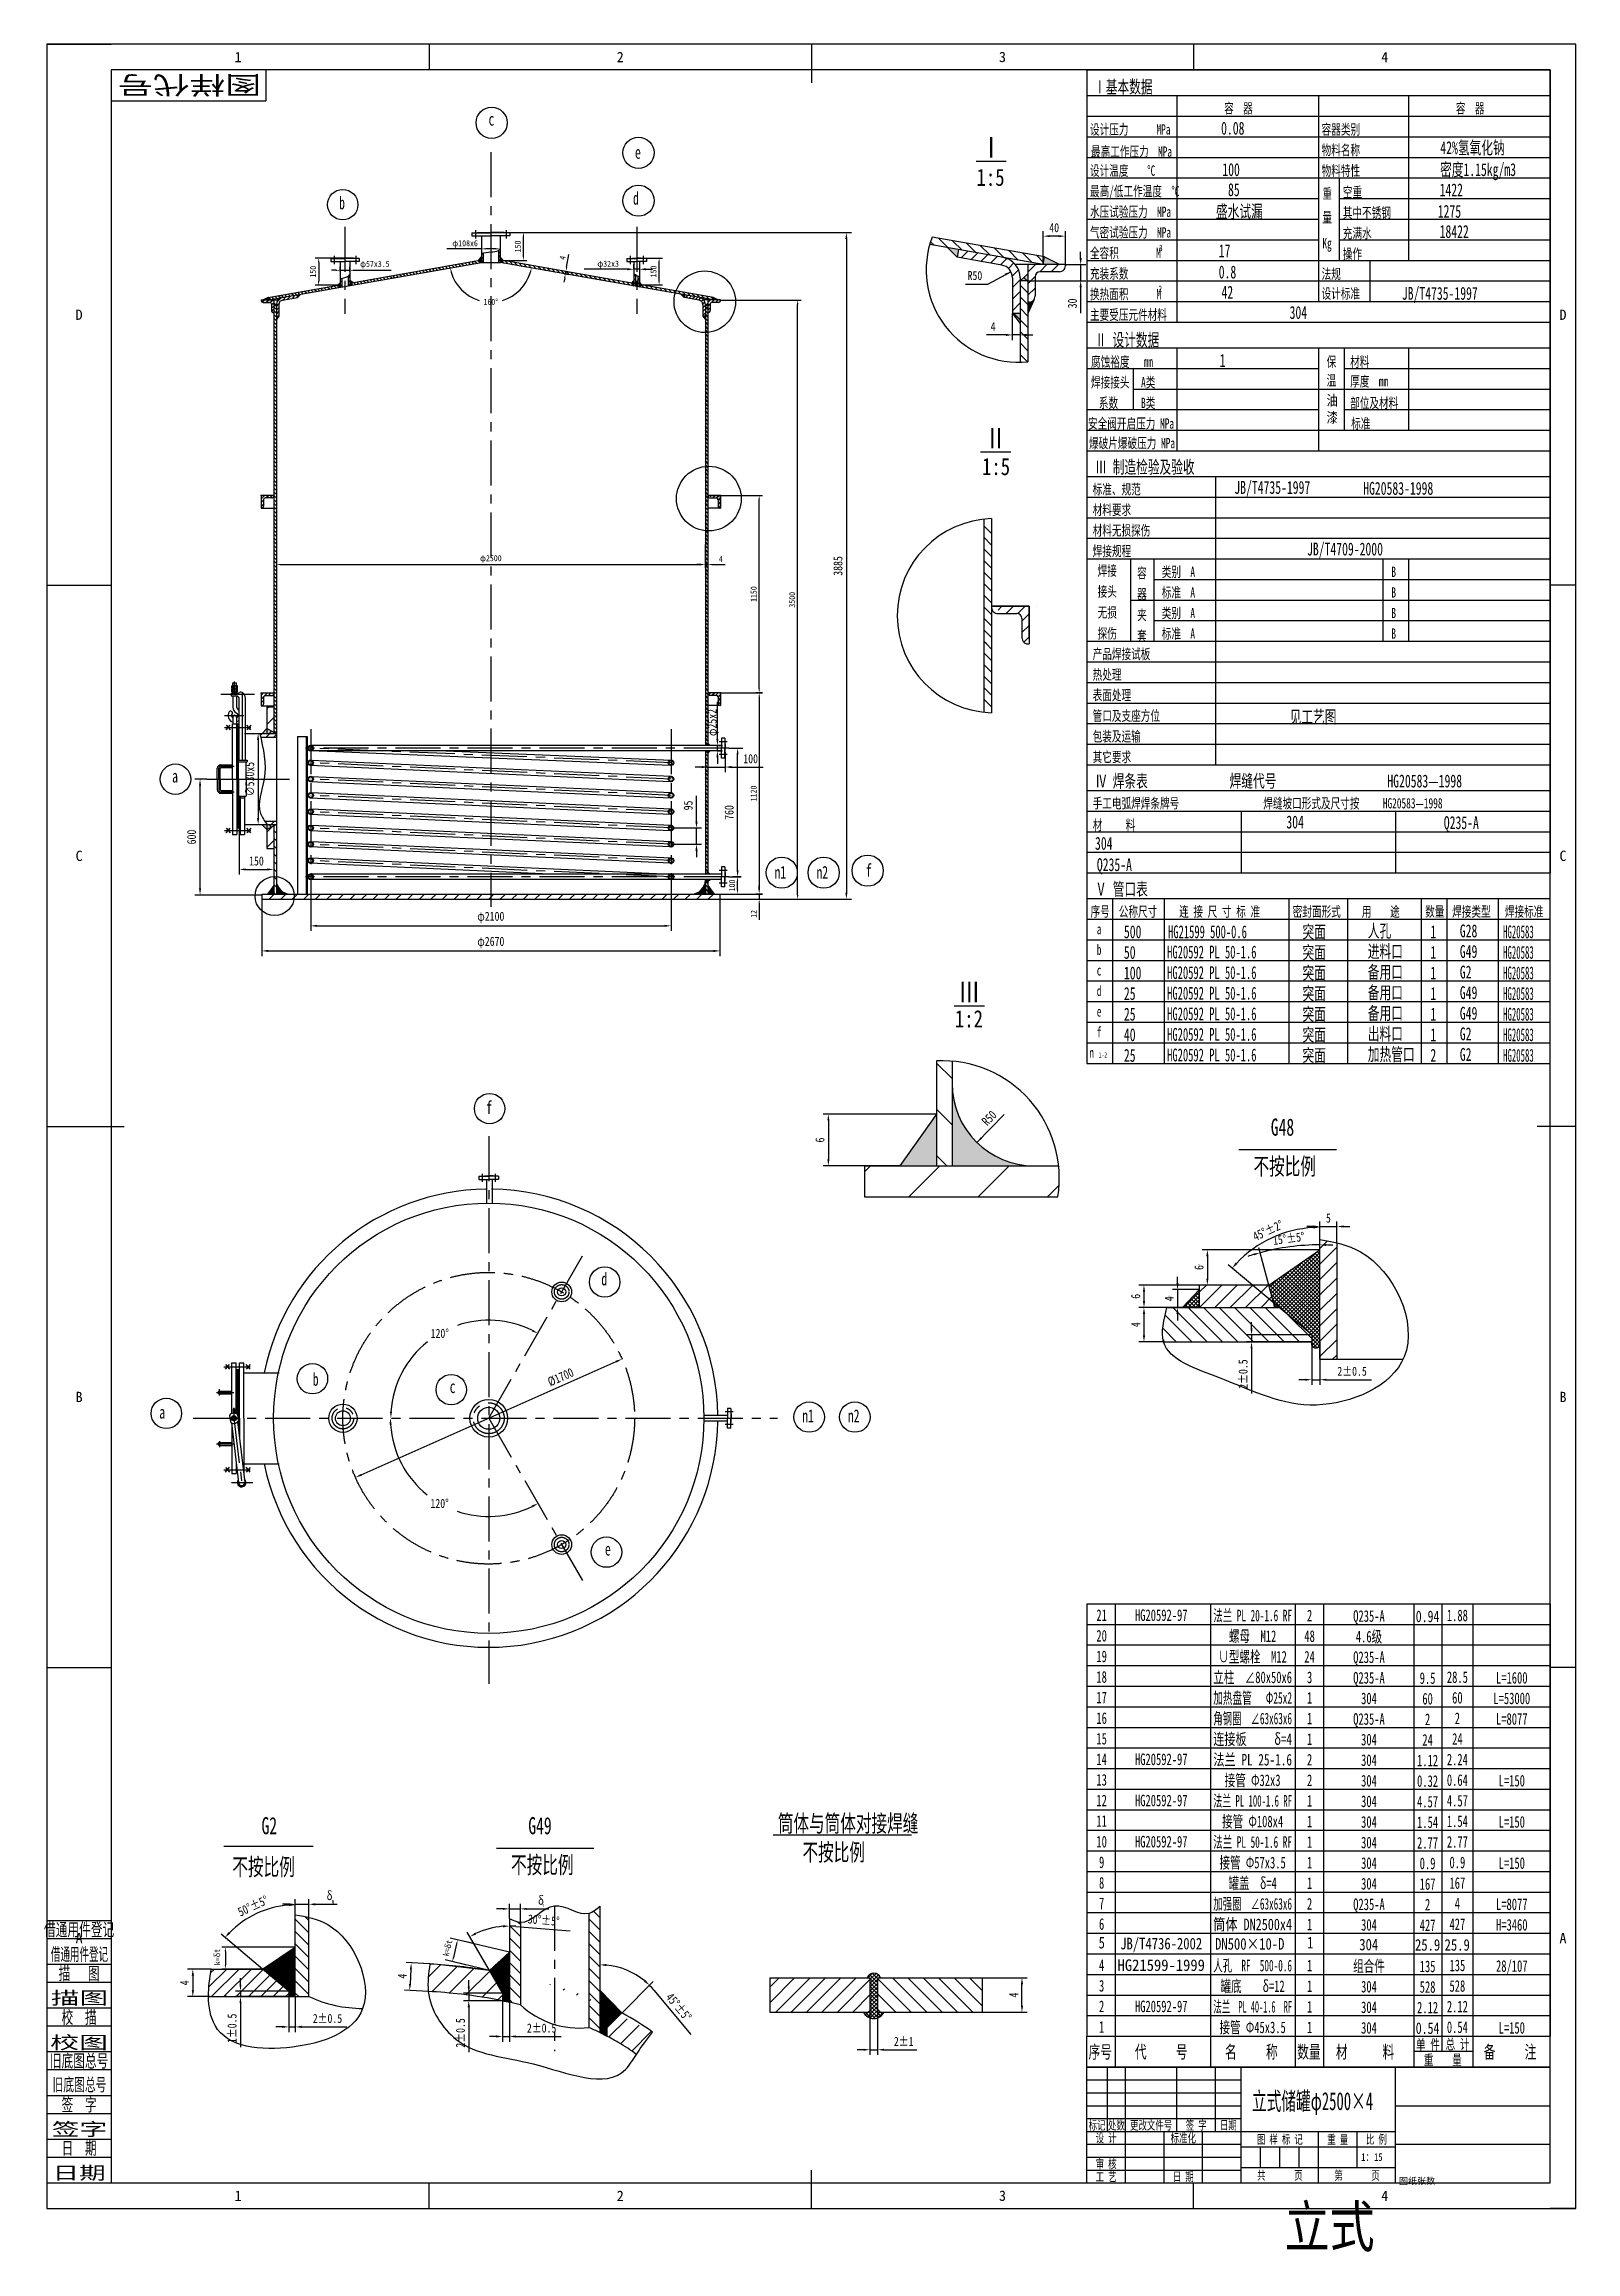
# Model space of a CAD drawing. Extents: x -391 to 8535, y -402 to 12465.
import ezdxf
from ezdxf.enums import TextEntityAlignment as Align

# ---------------------------------------------------------------- set-up
doc = ezdxf.new("R2010")
doc.units = 0
doc.header["$LTSCALE"] = 15
doc.linetypes.add('CENTER', pattern=[2, 1.25, -0.25, 0.25, -0.25])
doc.layers.get('0').update_dxf_attribs({"linetype": 'CONTINUOUS'})
doc.layers.get('DEFPOINTS').update_dxf_attribs({"linetype": 'CONTINUOUS'})
for name, color, linetype in [('1轮廓实线层', 7, 'CONTINUOUS'), ('2细线层', 3, 'CONTINUOUS'), ('3中心线层', 1, 'CENTER'), ('5剖面线层', 2, 'CONTINUOUS'), ('6文字层', 3, 'CONTINUOUS'), ('7标注层', 4, 'CONTINUOUS'), ('8符号标注层', 31, 'CONTINUOUS'), ('PARA2', 7, 'CONTINUOUS'), ('图框层', 7, 'CONTINUOUS')]:
    doc.layers.add(name, color=color, linetype=linetype)
doc.styles.add('PC_TEXTSTYLE', font='SIMFANG.TTF', dxfattribs={"width": 0.8})
doc.dimstyles.new('TH_GBDIM', dxfattribs={"dimscale": 15, "dimtxt": 3.5, "dimasz": 2.5, "dimexe": 2, "dimexo": 0, "dimgap": 1.5, "dimtad": 1, "dimdec": 1, "dimzin": 0, "dimtxsty": 'PC_TEXTSTYLE', "dimcen": 2.5, "dimazin": 3, "dimtfac": 0.714286, "dimtdec": 4, "dimtmove": 0, "dimatfit": 3, "dimtolj": 1, "dimtzin": 0})
pattern_1 = [(45, (369.862, 4102.847), (-11.22532, 11.22532), [])]
pattern_2 = [(135, (369.862, 4102.847), (-11.22532, -11.22532), [])]
pattern_3 = [(45, (367.908, 476.2534), (-4.490128, 4.490128), []), (135, (367.908, 476.2534), (-4.490128, -4.490128), [])]
pattern_4 = [(45, (3973.68, 1656.754), (-44.9013, 44.9013), [])]
pattern_5 = [(135, (3973.678, 1656.754), (-11.22532, -11.22532), []), (225, (3973.678, 1656.754), (11.22532, -11.22532), [])]

msp = doc.modelspace()

# ---------------------------------------------------------------- texts
at = {"color": 3, "linetype": 'BYBLOCK', "ltscale": 14, "insert": (1960.12, 1368.89), "char_height": 35, "attachment_point": 5, "rotation": 76.593, "style": 'PC_TEXTSTYLE'}
msp.add_mtext('k=δt', dxfattribs=at)
at = {"layer": '1轮廓实线层', "color": 3, "style": 'PC_TEXTSTYLE', "width": 0.8}
msp.add_text('φ108x6', height=35, dxfattribs=at).set_placement((1987.25, 11287.03))
at = {"layer": '1轮廓实线层', "ltscale": 14, "style": 'PC_TEXTSTYLE', "width": 0.8}
msp.add_text('立式', height=240.841, dxfattribs=at).set_placement((6836.94, -374.9))
at = {"layer": '1轮廓实线层', "color": 3, "insert": (2895.45, 11180.52), "char_height": 35, "attachment_point": 5, "style": 'PC_TEXTSTYLE'}
msp.add_mtext('\\A1;φ32x3', dxfattribs=at)
at = {"layer": '1轮廓实线层', "color": 4, "ltscale": 14, "insert": (1288.79, 1647.12), "char_height": 16, "width": 12.968, "attachment_point": 1, "style": 'PC_TEXTSTYLE'}
msp.add_mtext('\\Ftxt.shx;t', dxfattribs=at)
at = {"layer": '2细线层', "ltscale": 14, "style": 'PC_TEXTSTYLE', "width": 0.8}
for s, height, p in [('5', 67.5, (5753.86, 1366.61)), ('JB/T4736-2002', 67.5, (5879.78, 1361.03)), ('DN500×10-D', 67.5, (6432.55, 1359.17)), ('1', 67.5, (6968.86, 1366.61)), ('304', 67.5, (7273.09, 1355.45)), ('25.9', 67.5, (7597.72, 1353.59)), ('25.9', 67.5, (7770.17, 1353.59)), ('1：15', 45, (7284.45, 127.96))]:
    msp.add_text(s, height=height, dxfattribs=at).set_placement(p)
at = {"layer": '6文字层', "style": 'PC_TEXTSTYLE', "width": 0.667}
for s, height, p in [('Ⅰ基本数据', 75, (5727.14, 12178.84)), ('容  器', 60, (6485.68, 12061.39)), ('容  器', 60, (7835.68, 12061.39)), ('设计压力      MPa', 60, (5703.62, 11938.06)), ('容器类别', 60, (7053.62, 11938.06)), ('最高工作压力  MPa', 60, (5709.5, 11808.85)), ('物料名称', 60, (7053.62, 11818.06)), ('设计温度    %%DC', 60, (5703.62, 11698.06)), ('物料特性', 60, (7053.62, 11698.06)), ('最高/低工作温度  %%DC', 60, (5703.62, 11578.06)), ('重', 60, (7057.81, 11563.61)), ('空重', 60, (7177.1, 11572.78)), ('水压试验压力  MPa', 60, (5703.62, 11458.06)), ('量', 60, (7057.81, 11426.15)), ('其中不锈钢', 60, (7177.1, 11452.78)), ('气密试验压力  MPa', 60, (5703.62, 11338.06)), ('Kg', 60, (7057.81, 11274.94)), ('充满水', 60, (7177.1, 11332.78)), ('全容积        M', 60, (5703.62, 11218.06)), ('3', 37.5, (6106.66, 11258.59)), ('操作', 60, (7177.1, 11212.78)), ('充装系数 ', 60, (5703.62, 11098.06)), ('法规', 60, (7053.23, 11096.24)), ('换热面积      M ', 60, (5703.62, 10978.06)), ('2', 37.5, (6103.14, 11020.8)), ('设计标准', 60, (7053.23, 10981.69)), ('主要受压元件材料', 60, (5703.62, 10858.06)), ('Ⅱ 设计数据', 75, (5732.48, 10704.22)), ('腐蚀裕度   mm', 60, (5709.6, 10584.24)), ('保', 60, (7082.56, 10584.24)), ('材料', 60, (7219.86, 10584.24)), ('焊接接头', 60, (5709.6, 10464.25)), ('A类', 60, (6001.35, 10464.25)), ('温', 60, (7082.56, 10475.68)), ('厚度  mm', 60, (7219.86, 10469.96)), ('安全阀开启压力 MPa', 60, (5692.44, 10224.28)), ('系数', 60, (5755.36, 10344.27)), ('B类', 60, (6001.35, 10344.27)), ('部位及材料', 60, (7219.86, 10344.27)), ('爆破片爆破压力 MPa', 60, (5698.16, 10110.01)), ('标准', 60, (7225.58, 10224.28)), ('Ⅲ 制造检验及验收', 75, (5733.75, 9962.99)), ('标准、规范', 60, (5719.37, 9840.89)), ('材料要求', 60, (5719.37, 9720.89)), ('材料无损探伤', 60, (5719.37, 9600.89)), ('焊接规程', 60, (5719.37, 9480.89)), ('焊接', 60, (5748.13, 9366.82)), ('容', 60, (5978.27, 9352.46)), ('类别  A', 60, (6122.1, 9359.64)), ('B', 60, (7459.76, 9359.64)), ('接头', 60, (5748.13, 9244.72)), ('器', 60, (5978.27, 9230.35)), ('标准  A', 60, (6122.1, 9239.64)), ('B', 60, (7459.76, 9239.64)), ('无损 ', 60, (5748.13, 9122.61)), ('夹', 60, (5978.27, 9108.24)), ('类别  A', 60, (6122.1, 9119.64)), ('B', 60, (7459.76, 9119.64)), ('探伤', 60, (5748.13, 9000.5)), ('套', 60, (5978.27, 8986.13)), ('标准  A', 60, (6122.1, 8999.64)), ('B', 60, (7459.76, 8999.64)), ('产品焊接试板', 60, (5719.37, 8880.89)), ('热处理', 60, (5719.37, 8760.89)), ('表面处理', 60, (5719.37, 8640.89)), ('管口及支座方位', 60, (5719.37, 8520.89)), ('包装及运输  ', 60, (5719.37, 8400.89)), ('其它要求', 60, (5719.37, 8280.89)), ('Ⅳ 焊条表              焊缝代号                   HG20583—1998', 75, (5733.75, 8132.99)), ('手工电弧焊焊条牌号                  焊缝坡口形式及尺寸按     HG20583—1998', 60, (5719.37, 8010.89)), ('Ⅴ 管口表', 75, (5733.75, 7502.99))]:
    msp.add_text(s, height=height, dxfattribs=at).set_placement(p)
at = {"layer": '6文字层', "ltscale": 14, "style": 'PC_TEXTSTYLE'}
for s, height, width, p in [('c', 75, 0.667, (2198.64, 11990.11)), ('0.08', 75, 0.667, (6467.62, 11937.56)), ('e', 75, 0.667, (3052.02, 11797.27)), ('42%氢氧化钠', 75, 0.667, (7745.31, 11824.11)), ('100', 75, 0.667, (6474.93, 11696.42)), ('密度1.15kg/m3', 75, 0.667, (7743.58, 11696.42)), ('b', 75, 0.667, (1327.72, 11502.35)), ('d', 75, 0.667, (3040.37, 11529.59)), ('85', 75, 0.667, (6507.84, 11579.51)), ('1422', 75, 0.667, (7741.12, 11578.02)), ('盛水试漏', 75, 0.667, (6437.58, 11452.12)), ('1275', 75, 0.667, (7730.36, 11453.34)), ('18422', 75, 0.667, (7741.09, 11335.42)), ('17', 75, 0.667, (6453.84, 11222.86)), ('0.8', 75, 0.667, (6453.84, 11099.59)), ('42', 75, 0.667, (6469.93, 10981.67)), ('304', 75, 0.667, (6866.83, 10863.75)), ('JB/T4735-1997', 75, 0.667, (7521.01, 10975.09)), ('1', 75, 0.667, (6459.03, 10583.82)), ('JB/T4735-1997', 75, 0.667, (6544.85, 9844.15)), ('HG20583-1998', 75, 0.667, (7295.75, 9838.79)), ('JB/T4709-2000', 75, 0.667, (6968.57, 9485.04)), ('见工艺图', 75, 0.667, (6866.95, 8506.22)), ('a', 75, 0.667, (354.48, 8161.49)), ('材     料', 60, 0.667, (5719.62, 7883.74)), ('304', 75, 0.667, (6847.95, 7894.03)), ('Q235-A', 75, 0.667, (7765.61, 7890.37)), ('304', 75, 0.667, (5732.85, 7769.81)), ('Q235-A', 75, 0.667, (5743.82, 7645.58)), ('n1', 75, 0.667, (3864.88, 7600.76)), ('n2', 75, 0.667, (4109.45, 7600.76)), ('f', 75, 0.667, (4397.59, 7612.4)), ('突面', 75, 0.667, (6941.84, 7254.22)), ('人孔', 75, 0.667, (7322.65, 7259.58)), ('G28', 75, 0.667, (7859.01, 7259.58)), ('500', 75, 0.667, (5901.32, 7254.22)), ('50', 75, 0.667, (5901.32, 7134.22)), ('HG20592 PL 50-1.6', 75, 0.6, (6153.4, 7136.3)), ('HG21599 500-0.6', 75, 0.6, (6158.77, 7254.22)), ('突面', 75, 0.667, (6941.84, 7134.22)), ('进料口', 75, 0.667, (7322.65, 7139.58)), ('1', 75, 0.667, (7687.37, 7254.22)), ('1', 75, 0.667, (7687.37, 7134.22)), ('G49', 75, 0.667, (7859.01, 7139.58)), ('HG20583', 75, 0.5, (8111.09, 7254.22)), ('HG20583', 75, 0.5, (8111.09, 7134.22)), ('100', 75, 0.667, (5901.32, 7014.22)), ('HG20592 PL 50-1.6', 75, 0.6, (6153.4, 7016.3)), ('突面', 75, 0.667, (6941.84, 7014.22)), ('备用口', 75, 0.667, (7322.65, 7019.58)), ('1', 75, 0.667, (7687.37, 7014.22)), ('G2', 75, 0.667, (7859.01, 7019.58)), ('HG20583', 75, 0.5, (8111.09, 7014.22)), ('25', 75, 0.667, (5901.32, 6894.22)), ('HG20592 PL 50-1.6', 75, 0.6, (6153.4, 6896.3)), ('突面', 75, 0.667, (6941.84, 6894.22)), ('备用口', 75, 0.667, (7322.65, 6899.58)), ('1', 75, 0.667, (7687.37, 6894.22)), ('G49', 75, 0.667, (7859.01, 6899.58)), ('HG20583', 75, 0.5, (8111.09, 6894.22)), ('25', 75, 0.667, (5901.32, 6774.22)), ('HG20592 PL 50-1.6', 75, 0.6, (6153.4, 6776.3)), ('突面', 75, 0.667, (6941.84, 6774.22)), ('备用口', 75, 0.667, (7322.65, 6779.58)), ('1', 75, 0.667, (7687.37, 6774.22)), ('G49', 75, 0.667, (7859.01, 6779.58)), ('HG20583', 75, 0.5, (8111.09, 6774.22)), ('40', 75, 0.667, (5901.32, 6654.22)), ('HG20592 PL 50-1.6', 75, 0.6, (6153.4, 6656.3)), ('突面', 75, 0.667, (6941.84, 6654.22)), ('出料口', 75, 0.667, (7322.65, 6659.58)), ('1', 75, 0.667, (7687.37, 6654.22)), ('G2', 75, 0.667, (7859.01, 6659.58)), ('HG20583', 75, 0.5, (8111.09, 6654.22)), ('1-2', 30, 0.667, (5754.16, 6559)), ('25', 75, 0.667, (5901.32, 6534.22)), ('HG20592 PL 50-1.6', 75, 0.6, (6153.4, 6536.3)), ('突面', 75, 0.667, (6941.84, 6534.22)), ('加热管口', 75, 0.667, (7322.65, 6539.58)), ('2', 75, 0.667, (7687.37, 6534.22)), ('G2', 75, 0.667, (7859.01, 6539.58)), ('HG20583', 75, 0.5, (8111.09, 6534.22)), ('f', 75, 0.667, (2185.12, 6230.58)), ('G48', 100, 0.667, (6757.22, 6103.26)), ('不按比例', 100, 0.667, (6656.83, 5874.9)), ('d', 75, 0.667, (2855.65, 5230.79)), ('b', 75, 0.667, (1174.01, 4645.8)), ('c', 75, 0.667, (1972.26, 4603.26)), ('a', 75, 0.667, (279.98, 4454.36)), ('n1', 75, 0.667, (4026.41, 4433.08)), ('n2', 75, 0.667, (4292.49, 4433.08)), ('e', 75, 0.667, (2876.93, 3656.65)), ('G2', 100, 0.667, (875.6, 2032.02)), ('G49', 100, 0.667, (2430.26, 2032.02)), ('筒体与筒体对接焊缝', 100, 0.667, (3884.53, 2045.47)), ('不按比例', 100, 0.667, (4028.17, 1877.34)), ('不按比例', 100, 0.667, (705.6, 1792.06)), ('不按比例', 100, 0.667, (2329.86, 1803.66))]:
    msp.add_text(s, height=height, dxfattribs=dict(at, width=width)).set_placement(p)
at = {"layer": '6文字层', "ltscale": 7, "style": 'PC_TEXTSTYLE', "width": 0.667}
for s, p in [('序号', (5707.01, 7379.65)), ('公称尺寸', (5871.68, 7379.65)), ('连 接 尺 寸 标 准', (6223.03, 7379.65)), ('密封面形式', (6885, 7379.65)), ('用    途', (7287.7, 7379.65)), ('数量', (7657.01, 7379.65)), ('焊接类型', (7814.34, 7379.65)), ('焊接标准', (8121.68, 7379.65)), ('a', (5743.06, 7277.34)), ('b', (5743.06, 7157.34)), ('c', (5743.06, 7037.34)), ('d', (5743.06, 6917.34)), ('e', (5743.06, 6797.34)), ('f', (5743.06, 6677.34)), ('n', (5699.72, 6557.34))]:
    msp.add_text(s, height=60, dxfattribs=at).set_placement(p)
at = {"layer": '6文字层', "color": 4, "ltscale": 14, "style": 'PC_TEXTSTYLE', "width": 0.8}
msp.add_text('t', height=16, dxfattribs=at).set_placement((2512.28, 1608.97))
at = {"layer": '6文字层', "color": 3, "style": 'PC_TEXTSTYLE'}
for s, width, p in [('借通用件登记', 0.667, (-187.5, 1477.5)), ('描   图', 0.6667, (-187.5, 1222.5)), ('校  描', 0.667, (-187.5, 967.5)), ('旧底图总号', 0.667, (-187.5, 712.5)), ('签  字', 0.667, (-187.5, 457.5)), ('日  期', 0.667, (-187.41, 204))]:
    msp.add_text(s, height=75, dxfattribs=dict(at, width=width)).set_placement(p, align=Align.MIDDLE)
at = {"layer": '6文字层', "style": 'PC_TEXTSTYLE', "width": 0.667}
for s, p in [('标记', (5745, 337.5)), (' 设 计 ', (5797.5, 262.58)), ('处数', (5857.5, 337.5)), (' 更改文件号 ', (6060, 337.5)), (' 标准化 ', (6247.5, 262.58)), (' 签 字 ', (6322.5, 337.5)), (' 日期 ', (6510, 337.5)), (' 图 样 标 记 ', (6810, 255)), (' 重 量 ', (7147.5, 255)), (' 比 例 ', (7372.5, 255)), (' 审 核 ', (5797.5, 112.5)), (' 工 艺 ', (5797.5, 37.5)), (' 日 期 ', (6247.5, 37.5)), ('共       页', (6810, 45)), ('第       页', (7260, 45))]:
    msp.add_text(s, height=52.5, dxfattribs=at).set_placement(p, align=Align.MIDDLE)
at = {"layer": '6文字层', "ltscale": 14, "attachment_point": 8, "style": 'PC_TEXTSTYLE'}
for s, insert, char_height in [('Ⅰ', (5127.58, 11804.26), 120), ('1:5', (5124.19, 11637.46), 100), ('Ⅱ', (5153.95, 10108.76), 120), ('1:5', (5156.25, 9951.63), 100), ('Ⅲ', (5000.18, 6881.06), 120), ('1:2', (4998.27, 6733.23), 100)]:
    msp.add_mtext(s, dxfattribs=dict(at, insert=insert, char_height=char_height))
at = {"layer": '6文字层', "insert": (7082.56, 10418.54), "char_height": 60, "width": 102.975, "attachment_point": 1, "style": 'PC_TEXTSTYLE'}
msp.add_mtext('油漆', dxfattribs=at)
at = {"layer": '6文字层', "style": 'PC_TEXTSTYLE', "width": 1.442562}
msp.add_attdef('图样代号', text='图样代号', height=105, rotation=180, dxfattribs=at).set_placement((873.59, 12278.95), (35.19, 12278.95), align=Align.FIT)
at = {"layer": '6文字层', "style": 'PC_TEXTSTYLE'}
for tag, text, width, p, p2 in [('借通用件登记', '借通用件登记', 0.534552, (-351.67, 1295.34), (-18.8, 1295.34)), ('描图', '描图', 1.603656, (-351.67, 1040.4), (-18.8, 1040.4)), ('校图', '校图', 1.625624, (-356.23, 780.9), (-18.8, 780.9)), ('旧底图总号', '旧底图总号', 0.606314, (-342.55, 535.06), (-27.92, 535.06)), ('签字', '签字', 1.55972, (-347.11, 275.56), (-23.36, 275.56)), ('日期', '日期', 1.493816, (-342.55, 20.61), (-32.48, 20.61))]:
    msp.add_attdef(tag, text=text, height=75, dxfattribs=dict(at, width=width)).set_placement(p, p2, align=Align.FIT)
at = {"layer": '6文字层', "style": 'PC_TEXTSTYLE', "width": 0.571337, "flags": 8}
msp.add_attdef('立式储罐φ2500×4', text='', height=105, dxfattribs=at).set_placement((6647.7, 423.95), (7353.31, 423.95), align=Align.FIT)
at = {"layer": '6文字层', "ltscale": 10, "style": 'PC_TEXTSTYLE', "flags": 1}
msp.add_attdef('图纸张数', (7504.82, -7.38), '', height=37.5, dxfattribs=at)
at = {"layer": '7标注层', "color": 3, "ltscale": 14, "attachment_point": 5, "style": 'PC_TEXTSTYLE'}
for s, insert, char_height in [('φ57x3.5', (1536.02, 11179.41), 35), ('φ2500', (2212.02, 9464.43), 35), ('φ2100', (2212.02, 7375.15), 52.5), ('φ2670', (2212.02, 7228.89), 52.5)]:
    msp.add_mtext(s, dxfattribs=dict(at, insert=insert, char_height=char_height))
at = {"layer": '7标注层', "color": 3, "ltscale": 14, "insert": (3508.87, 8511.41), "char_height": 52.5, "attachment_point": 5, "rotation": 90, "style": 'PC_TEXTSTYLE'}
msp.add_mtext('φ25x2', dxfattribs=at)
at = {"layer": '7标注层', "linetype": 'BYBLOCK', "ltscale": 14, "insert": (617.17, 1316.33), "char_height": 35, "attachment_point": 5, "rotation": 90, "style": 'PC_TEXTSTYLE'}
msp.add_mtext('\\A1;k=δt{}{}', dxfattribs=at)
at = {"layer": '图框层', "color": 3, "style": 'PC_TEXTSTYLE'}
for s, p in [('1', (738.75, 12390)), ('2', (2966.25, 12390)), ('3', (5193.75, 12390)), ('4', (7421.25, 12390)), ('D', (-187.5, 10888.12)), ('D', (8460, 10888.12)), ('C', (-187.5, 7734.38)), ('C', (8460, 7734.38)), ('B', (-187.5, 4580.62)), ('B', (8460, 4580.62)), ('A', (-187.5, 1426.88)), ('A', (8460, 1426.88)), ('1', (738.75, -75)), ('2', (2966.25, -75)), ('3', (5193.75, -75)), ('4', (7421.25, -75))]:
    msp.add_text(s, height=60, dxfattribs=at).set_placement(p, align=Align.MIDDLE)

# ---------------------------------------------------------------- blocks, each defined once
blk = doc.blocks.new('*U8', base_point=(1790, 11143))
at = {"layer": '1轮廓实线层', "ltscale": 21}
for p, q in [((1773, 11145), (1773, 11161)), ((1790, 11162), (1777, 11162)), ((1790, 11143), (1777, 11143)), ((1781, 11145), (1781, 11161)), ((1790, 11162), (1802, 11162)), ((1790, 11143), (1802, 11143)), ((1798, 11145), (1798, 11161)), ((1806, 11145), (1806, 11161))]:
    blk.add_line(p, q, dxfattribs=at)
for centre, radius, start, end in [((1777, 11156), 6.66, 52.1398, 127.8599), ((1777, 11150), 6.66, 232.1398, 307.8599), ((1790, 11138), 24.5, 70.368, 109.6317), ((1790, 11168), 24.5, 250.368, 289.6317), ((1802, 11156), 6.66, 52.2073, 127.8599), ((1802, 11150), 6.66, 232.1398, 307.7924)]:
    blk.add_arc(centre, radius, start, end, dxfattribs=at)
at = {"layer": '7标注层', "ltscale": 21}
blk.add_point((1790, 11143), dxfattribs=at)
blk = doc.blocks.new('*U7', base_point=(1789, 11124))
at = {"layer": '1轮廓实线层', "ltscale": 21}
for p, q in [((1772, 11126), (1772, 11142)), ((1789, 11143), (1776, 11143)), ((1789, 11124), (1776, 11124)), ((1780, 11126), (1780, 11142)), ((1789, 11143), (1801, 11143)), ((1789, 11124), (1801, 11124)), ((1797, 11126), (1797, 11142)), ((1805, 11126), (1805, 11142))]:
    blk.add_line(p, q, dxfattribs=at)
for centre, radius, start, end in [((1776, 11137), 6.66, 52.1398, 127.8599), ((1776, 11131), 6.66, 232.1398, 307.8599), ((1789, 11119), 24.5, 70.368, 109.6317), ((1789, 11149), 24.5, 250.368, 289.6317), ((1801, 11137), 6.66, 52.2073, 127.8599), ((1801, 11131), 6.66, 232.1398, 307.7924)]:
    blk.add_arc(centre, radius, start, end, dxfattribs=at)
at = {"layer": '7标注层', "ltscale": 21}
blk.add_point((1789, 11124), dxfattribs=at)
blk = doc.blocks.new('*U6', base_point=(1789, 11124))
at = {"layer": '1轮廓实线层', "ltscale": 21}
for p, q in [((1772, 11126), (1772, 11142)), ((1789, 11143), (1776, 11143)), ((1789, 11124), (1776, 11124)), ((1780, 11126), (1780, 11142)), ((1789, 11143), (1801, 11143)), ((1789, 11124), (1801, 11124)), ((1797, 11126), (1797, 11142)), ((1805, 11126), (1805, 11142))]:
    blk.add_line(p, q, dxfattribs=at)
for centre, radius, start, end in [((1776, 11137), 6.66, 52.1398, 127.8599), ((1776, 11131), 6.66, 232.1398, 307.8599), ((1789, 11119), 24.5, 70.368, 109.6317), ((1789, 11149), 24.5, 250.368, 289.6317), ((1801, 11137), 6.66, 52.2073, 127.8599), ((1801, 11131), 6.66, 232.1398, 307.7924)]:
    blk.add_arc(centre, radius, start, end, dxfattribs=at)
at = {"layer": '7标注层', "ltscale": 21}
blk.add_point((1789, 11124), dxfattribs=at)
blk = doc.blocks.new('*U5', base_point=(1788, 11119))
at = {"layer": '1轮廓实线层', "ltscale": 21}
for p, q in [((1773, 11124), (1773, 11119)), ((1803, 11124), (1773, 11124)), ((1773, 11119), (1803, 11119)), ((1788, 11119), (1786, 11124)), ((1791, 11119), (1789, 11124)), ((1803, 11119), (1803, 11124))]:
    blk.add_line(p, q, dxfattribs=at)
at = {"layer": '7标注层', "ltscale": 21}
blk.add_point((1788, 11119), dxfattribs=at)
at = {"layer": 'PARA2', "color": 6, "ltscale": 21}
blk.add_point((1788, 11119), dxfattribs=at)
blk = doc.blocks.new('*D10')
at = {"color": 0, "linetype": 'BYBLOCK', "ltscale": 14}
for p, q in [((745, 7898), (745, 7625)), ((947, 7777), (947, 7625)), ((783, 7655), (910, 7655))]:
    blk.add_line(p, q, dxfattribs=at)
for points in [[(783, 7661), (783, 7649), (745, 7655)], [(910, 7661), (910, 7649), (947, 7655)]]:
    blk.add_solid(points, dxfattribs=at)
at = {"layer": 'DEFPOINTS', "color": 0, "linetype": 'BYBLOCK', "ltscale": 14}
for p in [(745, 7898), (947, 7777), (947, 7655)]:
    blk.add_point(p, dxfattribs=at)
at = {"color": 3, "linetype": 'BYBLOCK', "ltscale": 14, "insert": (846, 7704), "char_height": 52.5, "attachment_point": 5, "style": 'PC_TEXTSTYLE'}
blk.add_mtext('\\A1;150{}{}', dxfattribs=at)
blk = doc.blocks.new('*D12')
at = {"color": 0, "linetype": 'BYBLOCK', "ltscale": 14}
for p, q in [((992, 7115), (819, 7115)), ((839, 7090), (839, 6982)), ((948, 6957), (819, 6957))]:
    blk.add_line(p, q, dxfattribs=at)
for points in [[(834, 7090), (843, 7090), (839, 7115)], [(834, 6982), (843, 6982), (839, 6957)]]:
    blk.add_solid(points, dxfattribs=at)
at = {"layer": 'DEFPOINTS', "color": 0, "linetype": 'BYBLOCK', "ltscale": 14}
for p in [(992, 7115), (839, 6957), (948, 6957)]:
    blk.add_point(p, dxfattribs=at)
at = {"color": 3, "linetype": 'BYBLOCK', "ltscale": 14, "insert": (806, 7036), "char_height": 35, "attachment_point": 5, "rotation": 90, "style": 'PC_TEXTSTYLE'}
blk.add_mtext('\\A1;150{}{}', dxfattribs=at)
blk = doc.blocks.new('*D15')
at = {"color": 0, "linetype": 'BYBLOCK', "ltscale": 14}
for p, q in [((1920, 7264), (2052, 7264)), ((2032, 7127), (2032, 7239)), ((1914, 7102), (2052, 7102))]:
    blk.add_line(p, q, dxfattribs=at)
for points in [[(2028, 7239), (2036, 7239), (2032, 7264)], [(2028, 7127), (2036, 7127), (2032, 7102)]]:
    blk.add_solid(points, dxfattribs=at)
at = {"layer": 'DEFPOINTS', "color": 0, "linetype": 'BYBLOCK', "ltscale": 14}
for p in [(1920, 7264), (2032, 7264), (1914, 7102)]:
    blk.add_point(p, dxfattribs=at)
at = {"color": 3, "linetype": 'BYBLOCK', "ltscale": 14, "insert": (1999, 7183), "char_height": 35, "attachment_point": 5, "rotation": 90, "style": 'PC_TEXTSTYLE'}
blk.add_mtext('\\A1;150{}{}', dxfattribs=at)
blk = doc.blocks.new('*D16')
at = {"color": 0, "linetype": 'BYBLOCK', "ltscale": 14}
for start, end in [(195.9748, 253.3794), (286.6206, 344.0252)]:
    blk.add_arc((1842, 7099), 240, start, end, dxfattribs=at)
for points in [[(1608, 7032), (1616, 7034), (1606, 7058)], [(2069, 7034), (2077, 7032), (2078, 7058)]]:
    blk.add_solid(points, dxfattribs=at)
at = {"layer": 'DEFPOINTS', "color": 0, "linetype": 'BYBLOCK', "ltscale": 14}
for p in [(1788, 7090), (1896, 7090), (547, 6871), (1735, 6885), (3137, 6871)]:
    blk.add_point(p, dxfattribs=at)
at = {"color": 3, "linetype": 'BYBLOCK', "ltscale": 14, "insert": (1842, 6860), "char_height": 35, "attachment_point": 5, "style": 'PC_TEXTSTYLE'}
blk.add_mtext('\\A1;160°{}{}', dxfattribs=at)
blk = doc.blocks.new('*D19')
at = {"color": 0, "linetype": 'BYBLOCK', "ltscale": 14}
for p, q in [((2717, 7115), (2843, 7115)), ((2823, 6984), (2823, 7090)), ((2723, 6959), (2843, 6959))]:
    blk.add_line(p, q, dxfattribs=at)
for points in [[(2818, 7090), (2827, 7090), (2823, 7115)], [(2818, 6984), (2827, 6984), (2823, 6959)]]:
    blk.add_solid(points, dxfattribs=at)
at = {"layer": 'DEFPOINTS', "color": 0, "linetype": 'BYBLOCK', "ltscale": 14}
for p in [(2717, 7115), (2823, 7115), (2723, 6959)]:
    blk.add_point(p, dxfattribs=at)
at = {"color": 3, "linetype": 'BYBLOCK', "ltscale": 14, "insert": (2790, 7037), "char_height": 35, "attachment_point": 5, "rotation": 90, "style": 'PC_TEXTSTYLE'}
blk.add_mtext('\\A1;150{}{}', dxfattribs=at)
blk = doc.blocks.new('*D20')
at = {"color": 0, "linetype": 'BYBLOCK', "ltscale": 14}
for p, q in [((852, 8447), (886, 8447)), ((856, 8409), (856, 7954)), ((852, 7917), (886, 7917))]:
    blk.add_line(p, q, dxfattribs=at)
for points in [[(849, 8409), (862, 8409), (856, 8447)], [(849, 7954), (862, 7954), (856, 7917)]]:
    blk.add_solid(points, dxfattribs=at)
at = {"layer": 'DEFPOINTS', "color": 0, "linetype": 'BYBLOCK', "ltscale": 14}
for p in [(852, 8447), (852, 7917), (856, 7917)]:
    blk.add_point(p, dxfattribs=at)
at = {"color": 3, "linetype": 'BYBLOCK', "ltscale": 14, "insert": (807, 8182), "char_height": 52.5, "attachment_point": 5, "rotation": 90, "style": 'PC_TEXTSTYLE'}
blk.add_mtext('\\A1;∅530x5{}{}', dxfattribs=at)
blk = doc.blocks.new('*D21')
at = {"color": 0, "linetype": 'BYBLOCK', "ltscale": 14}
for p, q in [((3092, 5447), (3092, 5309)), ((3107, 5447), (3107, 5309)), ((3067, 5329), (3042, 5329)), ((3092, 5329), (3107, 5329)), ((3132, 5329), (3207, 5329))]:
    blk.add_line(p, q, dxfattribs=at)
for points in [[(3067, 5333), (3067, 5325), (3092, 5329)], [(3132, 5333), (3132, 5325), (3107, 5329)]]:
    blk.add_solid(points, dxfattribs=at)
at = {"layer": 'DEFPOINTS', "color": 0, "linetype": 'BYBLOCK', "ltscale": 14}
for p in [(3092, 5447), (3107, 5447), (3107, 5329)]:
    blk.add_point(p, dxfattribs=at)
at = {"color": 3, "linetype": 'BYBLOCK', "ltscale": 14, "insert": (3182, 5362), "char_height": 35, "attachment_point": 5, "style": 'PC_TEXTSTYLE'}
blk.add_mtext('\\A1;4{}{}', dxfattribs=at)
blk = doc.blocks.new('*D22')
at = {"color": 0, "linetype": 'BYBLOCK', "ltscale": 14}
for p, q in [((3229, 3509), (3300, 3509)), ((3280, 3434), (3280, 3484)), ((3177, 3409), (3300, 3409))]:
    blk.add_line(p, q, dxfattribs=at)
for points in [[(3276, 3484), (3284, 3484), (3280, 3509)], [(3276, 3434), (3284, 3434), (3280, 3409)]]:
    blk.add_solid(points, dxfattribs=at)
at = {"layer": 'DEFPOINTS', "color": 0, "linetype": 'BYBLOCK', "ltscale": 14}
for p in [(3229, 3509), (3280, 3509), (3177, 3409)]:
    blk.add_point(p, dxfattribs=at)
at = {"color": 3, "linetype": 'BYBLOCK', "ltscale": 14, "insert": (3248, 3459), "char_height": 35, "attachment_point": 5, "rotation": 90, "style": 'PC_TEXTSTYLE'}
blk.add_mtext('\\A1;100{}{}', dxfattribs=at)
blk = doc.blocks.new('*D23')
at = {"color": 0, "linetype": 'BYBLOCK', "ltscale": 14}
for p, q in [((3599, 8362), (3680, 8362)), ((3650, 7649), (3650, 8325)), ((3670, 7612), (3620, 7612))]:
    blk.add_line(p, q, dxfattribs=at)
for points in [[(3644, 8325), (3656, 8325), (3650, 8362)], [(3644, 7649), (3656, 7649), (3650, 7612)]]:
    blk.add_solid(points, dxfattribs=at)
at = {"layer": 'DEFPOINTS', "color": 0, "linetype": 'BYBLOCK', "ltscale": 14}
for p in [(3599, 8362), (3650, 8362), (3670, 7612)]:
    blk.add_point(p, dxfattribs=at)
at = {"color": 3, "linetype": 'BYBLOCK', "ltscale": 14, "insert": (3601, 7987), "char_height": 52.5, "attachment_point": 5, "rotation": 90, "style": 'PC_TEXTSTYLE'}
blk.add_mtext('\\A1;760{}{}', dxfattribs=at)
blk = doc.blocks.new('*D24')
at = {"color": 0, "linetype": 'BYBLOCK', "ltscale": 14}
for p, q in [((3180, 4582), (3426, 4582)), ((3406, 4557), (3406, 3434)), ((3300, 3409), (3426, 3409))]:
    blk.add_line(p, q, dxfattribs=at)
for points in [[(3402, 4557), (3410, 4557), (3406, 4582)], [(3402, 3434), (3410, 3434), (3406, 3409)]]:
    blk.add_solid(points, dxfattribs=at)
at = {"layer": 'DEFPOINTS', "color": 0, "linetype": 'BYBLOCK', "ltscale": 14}
for p in [(3180, 4582), (3300, 3409), (3406, 3409)]:
    blk.add_point(p, dxfattribs=at)
at = {"color": 3, "linetype": 'BYBLOCK', "ltscale": 14, "insert": (3374, 3995), "char_height": 35, "attachment_point": 5, "rotation": 90, "style": 'PC_TEXTSTYLE'}
blk.add_mtext('\\A1;1120{}{}', dxfattribs=at)
blk = doc.blocks.new('*D25')
at = {"color": 0, "linetype": 'BYBLOCK', "ltscale": 14}
for p, q in [((3180, 5732), (3426, 5732)), ((3406, 4607), (3406, 5707)), ((3426, 4582), (3386, 4582))]:
    blk.add_line(p, q, dxfattribs=at)
for points in [[(3402, 5707), (3410, 5707), (3406, 5732)], [(3402, 4607), (3410, 4607), (3406, 4582)]]:
    blk.add_solid(points, dxfattribs=at)
at = {"layer": 'DEFPOINTS', "color": 0, "linetype": 'BYBLOCK', "ltscale": 14}
for p in [(3180, 5732), (3406, 5732), (3426, 4582)]:
    blk.add_point(p, dxfattribs=at)
at = {"color": 3, "linetype": 'BYBLOCK', "ltscale": 14, "insert": (3374, 5157), "char_height": 35, "attachment_point": 5, "rotation": 90, "style": 'PC_TEXTSTYLE'}
blk.add_mtext('\\A1;1150{}{}', dxfattribs=at)
blk = doc.blocks.new('*D26')
at = {"color": 0, "linetype": 'BYBLOCK', "ltscale": 14}
for p, q in [((3177, 3379), (3426, 3379)), ((3426, 3409), (3386, 3409)), ((3406, 3434), (3406, 3459)), ((3406, 3409), (3406, 3379)), ((3406, 3354), (3406, 3258))]:
    blk.add_line(p, q, dxfattribs=at)
for points in [[(3402, 3434), (3410, 3434), (3406, 3409)], [(3402, 3354), (3410, 3354), (3406, 3379)]]:
    blk.add_solid(points, dxfattribs=at)
at = {"layer": 'DEFPOINTS', "color": 0, "linetype": 'BYBLOCK', "ltscale": 14}
for p in [(3177, 3379), (3406, 3379), (3426, 3409)]:
    blk.add_point(p, dxfattribs=at)
at = {"color": 3, "linetype": 'BYBLOCK', "ltscale": 14, "insert": (3374, 3293), "char_height": 35, "attachment_point": 5, "rotation": 90, "style": 'PC_TEXTSTYLE'}
blk.add_mtext('\\A1;12{}{}', dxfattribs=at)
blk = doc.blocks.new('*D27')
at = {"color": 0, "linetype": 'BYBLOCK', "ltscale": 14}
for p, q in [((2284, 7062), (2297, 7136)), ((2273, 6998), (2268, 6974)), ((2271, 7024), (2297, 7019)), ((2273, 7039), (2299, 7034)), ((2277, 7023), (2279, 7038))]:
    blk.add_line(p, q, dxfattribs=at)
for points in [[(2268, 6999), (2277, 6997), (2277, 7023)], [(2280, 7063), (2288, 7061), (2279, 7038)]]:
    blk.add_solid(points, dxfattribs=at)
at = {"layer": 'DEFPOINTS', "color": 0, "linetype": 'BYBLOCK', "ltscale": 14}
for p in [(2271, 7024), (2273, 7039), (2279, 7038)]:
    blk.add_point(p, dxfattribs=at)
at = {"color": 0, "linetype": 'BYBLOCK', "ltscale": 14, "insert": (2260, 7117), "char_height": 35, "attachment_point": 5, "rotation": 80, "style": 'PC_TEXTSTYLE'}
blk.add_mtext('\\A1;4{}{}', dxfattribs=at)
blk = doc.blocks.new('*D28')
at = {"color": 0, "linetype": 'BYBLOCK', "ltscale": 14}
for p, q in [((3180, 6870), (3650, 6870)), ((3630, 3404), (3630, 6845)), ((3426, 3379), (3650, 3379))]:
    blk.add_line(p, q, dxfattribs=at)
for points in [[(3626, 6845), (3635, 6845), (3630, 6870)], [(3626, 3404), (3635, 3404), (3630, 3379)]]:
    blk.add_solid(points, dxfattribs=at)
at = {"layer": 'DEFPOINTS', "color": 0, "linetype": 'BYBLOCK', "ltscale": 14}
for p in [(3180, 6870), (3630, 6870), (3426, 3379)]:
    blk.add_point(p, dxfattribs=at)
at = {"color": 3, "linetype": 'BYBLOCK', "ltscale": 14, "insert": (3598, 5124), "char_height": 35, "attachment_point": 5, "rotation": 90, "style": 'PC_TEXTSTYLE'}
blk.add_mtext('\\A1;3500{}{}', dxfattribs=at)
blk = doc.blocks.new('*D30')
at = {"layer": '7标注层', "color": 0, "ltscale": 14}
blk.add_line((1457, 4127), (2942, 4787), dxfattribs=at)
for points in [[(2940, 4792), (2945, 4781), (2977, 4802)], [(1455, 4132), (1460, 4121), (1423, 4112)]]:
    blk.add_solid(points, dxfattribs=at)
at = {"layer": 'DEFPOINTS', "color": 0, "ltscale": 14}
for p in [(2977, 4802), (1423, 4112)]:
    blk.add_point(p, dxfattribs=at)
at = {"layer": '7标注层', "color": 3, "ltscale": 14, "insert": (2619, 4696), "char_height": 52.5, "attachment_point": 5, "rotation": 23.9551, "style": 'PC_TEXTSTYLE'}
blk.add_mtext('\\A1;%%c1700{}{}', dxfattribs=at)
blk = doc.blocks.new('*D31')
at = {"color": 0, "linetype": 'BYBLOCK', "ltscale": 14}
for start, end in [(63.7668, 108.6402), (128.6867, 176.2332)]:
    blk.add_arc((2618, 3697), 571, start, end, dxfattribs=at)
for points in [[(2874, 4214), (2868, 4203), (2904, 4191)], [(2055, 3734), (2043, 3734), (2048, 3697)]]:
    blk.add_solid(points, dxfattribs=at)
at = {"layer": 'DEFPOINTS', "color": 0, "linetype": 'BYBLOCK', "ltscale": 14}
for p in [(3165, 4643), (2519, 4258), (896, 3697), (2618, 3697), (4302, 3697)]:
    blk.add_point(p, dxfattribs=at)
at = {"color": 3, "linetype": 'BYBLOCK', "ltscale": 14, "insert": (2333, 4191), "char_height": 52.5, "attachment_point": 5, "style": 'PC_TEXTSTYLE'}
blk.add_mtext('\\A1;120°{}{}', dxfattribs=at)
blk = doc.blocks.new('*D32')
at = {"color": 0, "linetype": 'BYBLOCK', "ltscale": 14}
for start, end in [(183.7492, 231.3498), (251.3089, 296.2508)]:
    blk.add_arc((2618, 3697), 573, start, end, dxfattribs=at)
for points in [[(2040, 3659), (2053, 3659), (2045, 3697)], [(2869, 3188), (2875, 3177), (2905, 3200)]]:
    blk.add_solid(points, dxfattribs=at)
at = {"layer": 'DEFPOINTS', "color": 0, "linetype": 'BYBLOCK', "ltscale": 14}
for p in [(896, 3697), (2618, 3697), (4302, 3697), (2179, 3328), (3165, 2750)]:
    blk.add_point(p, dxfattribs=at)
at = {"color": 3, "linetype": 'BYBLOCK', "ltscale": 14, "insert": (2332, 3200), "char_height": 52.5, "attachment_point": 5, "style": 'PC_TEXTSTYLE'}
blk.add_mtext('\\A1;120°{}{}', dxfattribs=at)
blk = doc.blocks.new('*D33')
at = {"color": 0, "linetype": 'BYBLOCK', "ltscale": 14}
for p, q in [((4979, 11067), (5109, 11067)), ((5109, 11067), (5243, 11139))]:
    blk.add_line(p, q, dxfattribs=at)
blk.add_solid([(5207, 11127), (5212, 11116), (5243, 11139)], dxfattribs=at)
at = {"layer": 'DEFPOINTS', "color": 0, "linetype": 'BYBLOCK', "ltscale": 14}
for p in [(5176, 11103), (5243, 11139)]:
    blk.add_point(p, dxfattribs=at)
at = {"color": 3, "linetype": 'BYBLOCK', "ltscale": 14, "insert": (5033, 11116), "char_height": 52.5, "attachment_point": 5, "style": 'PC_TEXTSTYLE'}
blk.add_mtext('\\A1;R50{}{}', dxfattribs=at)
blk = doc.blocks.new('*D34')
at = {"color": 0, "linetype": 'BYBLOCK', "ltscale": 14}
for p, q in [((5649, 11218), (5649, 11255)), ((5341, 11086), (5679, 11086)), ((5560, 11180), (5679, 11180)), ((5649, 11180), (5649, 11086)), ((5649, 11048), (5649, 10898))]:
    blk.add_line(p, q, dxfattribs=at)
for points in [[(5643, 11218), (5656, 11218), (5649, 11180)], [(5643, 11048), (5656, 11048), (5649, 11086)]]:
    blk.add_solid(points, dxfattribs=at)
at = {"layer": 'DEFPOINTS', "color": 0, "linetype": 'BYBLOCK', "ltscale": 14}
for p in [(5341, 11086), (5560, 11180), (5649, 11086)]:
    blk.add_point(p, dxfattribs=at)
at = {"color": 3, "linetype": 'BYBLOCK', "ltscale": 14, "insert": (5601, 10954), "char_height": 52.5, "attachment_point": 5, "rotation": 90, "style": 'PC_TEXTSTYLE'}
blk.add_mtext('\\A1;30{}{}', dxfattribs=at)
blk = doc.blocks.new('*D35')
at = {"color": 0, "linetype": 'BYBLOCK', "ltscale": 14}
for p, q in [((5431, 11180), (5431, 11376)), ((5522, 11346), (5469, 11346)), ((5560, 11180), (5560, 11376))]:
    blk.add_line(p, q, dxfattribs=at)
for points in [[(5469, 11352), (5469, 11340), (5431, 11346)], [(5522, 11352), (5522, 11340), (5560, 11346)]]:
    blk.add_solid(points, dxfattribs=at)
at = {"layer": 'DEFPOINTS', "color": 0, "linetype": 'BYBLOCK', "ltscale": 14}
for p in [(5431, 11346), (5431, 11180), (5560, 11180)]:
    blk.add_point(p, dxfattribs=at)
at = {"color": 3, "linetype": 'BYBLOCK', "ltscale": 14, "insert": (5495, 11395), "char_height": 52.5, "attachment_point": 5, "style": 'PC_TEXTSTYLE'}
blk.add_mtext('\\A1;40{}{}', dxfattribs=at)
blk = doc.blocks.new('*D36')
at = {"color": 0, "linetype": 'BYBLOCK', "ltscale": 14}
for p, q in [((5251, 10895), (5251, 10740)), ((5296, 10895), (5296, 10740)), ((5214, 10770), (5101, 10770)), ((5296, 10770), (5251, 10770)), ((5334, 10770), (5371, 10770))]:
    blk.add_line(p, q, dxfattribs=at)
for points in [[(5214, 10777), (5214, 10764), (5251, 10770)], [(5334, 10777), (5334, 10764), (5296, 10770)]]:
    blk.add_solid(points, dxfattribs=at)
at = {"layer": 'DEFPOINTS', "color": 0, "linetype": 'BYBLOCK', "ltscale": 14}
for p in [(5251, 10895), (5296, 10895), (5251, 10770)]:
    blk.add_point(p, dxfattribs=at)
at = {"color": 3, "linetype": 'BYBLOCK', "ltscale": 14, "insert": (5139, 10819), "char_height": 52.5, "attachment_point": 5, "style": 'PC_TEXTSTYLE'}
blk.add_mtext('\\A1;4{}{}', dxfattribs=at)
blk = doc.blocks.new('*D37')
at = {"color": 0, "linetype": 'BYBLOCK', "ltscale": 14}
for p, q in [((975, 8182), (906, 8182)), ((936, 7544), (936, 8144)), ((1296, 7506), (906, 7506))]:
    blk.add_line(p, q, dxfattribs=at)
for points in [[(930, 8144), (942, 8144), (936, 8182)], [(930, 7544), (942, 7544), (936, 7506)]]:
    blk.add_solid(points, dxfattribs=at)
at = {"layer": 'DEFPOINTS', "color": 0, "linetype": 'BYBLOCK', "ltscale": 14}
for p in [(936, 8182), (975, 8182), (1296, 7506)]:
    blk.add_point(p, dxfattribs=at)
at = {"color": 3, "linetype": 'BYBLOCK', "ltscale": 14, "insert": (887, 7844), "char_height": 52.5, "attachment_point": 5, "rotation": 90, "style": 'PC_TEXTSTYLE'}
blk.add_mtext('\\A1;600{}{}', dxfattribs=at)
blk = doc.blocks.new('*D39')
at = {"color": 0, "linetype": 'BYBLOCK', "ltscale": 14}
blk.add_line((5204, 6227), (5045, 6064), dxfattribs=at)
blk.add_solid([(5067, 6095), (5075, 6086), (5045, 6064)], dxfattribs=at)
at = {"layer": 'DEFPOINTS', "color": 0, "linetype": 'BYBLOCK', "ltscale": 14}
for p in [(5380, 6407), (5045, 6064)]:
    blk.add_point(p, dxfattribs=at)
at = {"color": 3, "linetype": 'BYBLOCK', "ltscale": 14, "insert": (5116, 6206), "char_height": 52.5, "attachment_point": 5, "rotation": 45.7688, "style": 'PC_TEXTSTYLE'}
blk.add_mtext('\\A1;R50{}{}', dxfattribs=at)
blk = doc.blocks.new('*D40')
at = {"color": 0, "linetype": 'BYBLOCK', "ltscale": 14}
for p, q in [((4810, 6229), (4149, 6229)), ((4179, 6192), (4179, 5965)), ((4595, 5927), (4149, 5927))]:
    blk.add_line(p, q, dxfattribs=at)
for points in [[(4173, 6192), (4185, 6192), (4179, 6229)], [(4173, 5965), (4185, 5965), (4179, 5927)]]:
    blk.add_solid(points, dxfattribs=at)
at = {"layer": 'DEFPOINTS', "color": 0, "linetype": 'BYBLOCK', "ltscale": 14}
for p in [(4810, 6229), (4179, 5927), (4595, 5927)]:
    blk.add_point(p, dxfattribs=at)
at = {"color": 3, "linetype": 'BYBLOCK', "ltscale": 14, "insert": (4130, 6078), "char_height": 52.5, "attachment_point": 5, "rotation": 90, "style": 'PC_TEXTSTYLE'}
blk.add_mtext('\\A1;6{}{}', dxfattribs=at)
blk = doc.blocks.new('*D57')
at = {"color": 0, "linetype": 'BYBLOCK', "ltscale": 14}
for p, q in [((2212, 11367), (4314, 11367)), ((4284, 11330), (4284, 7519)), ((4020, 7482), (4314, 7482))]:
    blk.add_line(p, q, dxfattribs=at)
for points in [[(4278, 11330), (4290, 11330), (4284, 11367)], [(4278, 7519), (4290, 7519), (4284, 7482)]]:
    blk.add_solid(points, dxfattribs=at)
at = {"layer": 'DEFPOINTS', "color": 0, "linetype": 'BYBLOCK', "ltscale": 14}
for p in [(2212, 11367), (4020, 7482), (4284, 7482)]:
    blk.add_point(p, dxfattribs=at)
at = {"color": 3, "linetype": 'BYBLOCK', "ltscale": 14, "insert": (4235, 9424), "char_height": 52.5, "attachment_point": 5, "rotation": 90, "style": 'PC_TEXTSTYLE'}
blk.add_mtext('\\A1;3885{}{}', dxfattribs=at)
blk = doc.blocks.new('*D58')
at = {"color": 0, "linetype": 'BYBLOCK', "ltscale": 14}
for p, q in [((1072, 1563), (1072, 1650)), ((882, 1246), (640, 1449))]:
    blk.add_line(p, q, dxfattribs=at)
blk.add_arc((1072, 1086), 534, 94.0249, 135.9751, dxfattribs=at)
for points in [[(1034, 1625), (1035, 1613), (1072, 1620)], [(693, 1453), (683, 1462), (663, 1430)]]:
    blk.add_solid(points, dxfattribs=at)
at = {"layer": 'DEFPOINTS', "color": 0, "linetype": 'BYBLOCK', "ltscale": 14}
for p in [(919, 1598), (1072, 1563), (882, 1246), (1034, 1118), (1072, 1086)]:
    blk.add_point(p, dxfattribs=at)
at = {"color": 0, "linetype": 'BYBLOCK', "ltscale": 14, "insert": (826, 1614), "char_height": 52.5, "attachment_point": 5, "rotation": 25, "style": 'PC_TEXTSTYLE'}
blk.add_mtext('\\A1;50°±5°', dxfattribs=at)
blk = doc.blocks.new('*D59')
at = {"color": 0, "linetype": 'BYBLOCK', "ltscale": 14}
for p, q in [((1034, 1086), (1034, 879)), ((1072, 1086), (1072, 879)), ((996, 909), (959, 909)), ((1034, 909), (1072, 909)), ((1109, 909), (1373, 909))]:
    blk.add_line(p, q, dxfattribs=at)
for points in [[(996, 916), (996, 903), (1034, 909)], [(1109, 916), (1109, 903), (1072, 909)]]:
    blk.add_solid(points, dxfattribs=at)
at = {"layer": 'DEFPOINTS', "color": 0, "linetype": 'BYBLOCK', "ltscale": 14}
for p in [(1034, 1086), (1072, 1086), (1072, 909)]:
    blk.add_point(p, dxfattribs=at)
at = {"color": 0, "linetype": 'BYBLOCK', "ltscale": 14, "insert": (1260, 958), "char_height": 52.5, "attachment_point": 5, "style": 'PC_TEXTSTYLE'}
blk.add_mtext('\\A1;2±0.5', dxfattribs=at)
blk = doc.blocks.new('*D60')
at = {"color": 0, "linetype": 'BYBLOCK', "ltscale": 14}
for p, q in [((753, 1156), (753, 1193)), ((1034, 1118), (723, 1118)), ((1034, 1086), (723, 1086)), ((753, 1118), (753, 1086)), ((753, 1048), (753, 791))]:
    blk.add_line(p, q, dxfattribs=at)
for points in [[(747, 1156), (759, 1156), (753, 1118)], [(747, 1048), (759, 1048), (753, 1086)]]:
    blk.add_solid(points, dxfattribs=at)
at = {"layer": 'DEFPOINTS', "color": 0, "linetype": 'BYBLOCK', "ltscale": 14}
for p in [(753, 1086), (1034, 1118), (1034, 1086)]:
    blk.add_point(p, dxfattribs=at)
at = {"color": 0, "linetype": 'BYBLOCK', "ltscale": 14, "insert": (704, 901), "char_height": 52.5, "attachment_point": 5, "rotation": 90, "style": 'PC_TEXTSTYLE'}
blk.add_mtext('\\A1;1±0.5', dxfattribs=at)
blk = doc.blocks.new('*D61')
at = {"color": 0, "linetype": 'BYBLOCK', "ltscale": 14}
for p, q in [((583, 1246), (445, 1246)), ((475, 1208), (475, 1123)), ((567, 1086), (445, 1086))]:
    blk.add_line(p, q, dxfattribs=at)
for points in [[(469, 1208), (482, 1208), (475, 1246)], [(469, 1123), (482, 1123), (475, 1086)]]:
    blk.add_solid(points, dxfattribs=at)
at = {"layer": 'DEFPOINTS', "color": 0, "linetype": 'BYBLOCK', "ltscale": 14}
for p in [(583, 1246), (475, 1086), (567, 1086)]:
    blk.add_point(p, dxfattribs=at)
at = {"color": 0, "linetype": 'BYBLOCK', "ltscale": 14, "insert": (427, 1166), "char_height": 52.5, "attachment_point": 5, "rotation": 90, "style": 'PC_TEXTSTYLE'}
blk.add_mtext('\\A1;4{}{}', dxfattribs=at)
blk = doc.blocks.new('*D62')
at = {"color": 0, "linetype": 'BYBLOCK', "ltscale": 14}
for p, q in [((1034, 1624), (997, 1624)), ((1072, 1563), (1072, 1654)), ((1072, 1624), (1152, 1624)), ((1152, 1547), (1152, 1654)), ((1189, 1624), (1317, 1624))]:
    blk.add_line(p, q, dxfattribs=at)
for points in [[(1034, 1630), (1034, 1617), (1072, 1624)], [(1189, 1630), (1189, 1617), (1152, 1624)]]:
    blk.add_solid(points, dxfattribs=at)
at = {"layer": 'DEFPOINTS', "color": 0, "linetype": 'BYBLOCK', "ltscale": 14}
for p in [(1072, 1563), (1152, 1624), (1152, 1547)]:
    blk.add_point(p, dxfattribs=at)
at = {"color": 0, "linetype": 'BYBLOCK', "ltscale": 14, "insert": (1272, 1674), "char_height": 52.5, "attachment_point": 5, "style": 'PC_TEXTSTYLE'}
blk.add_mtext('\\A1;δ', dxfattribs=at)
blk = doc.blocks.new('*D63')
at = {"color": 0, "linetype": 'BYBLOCK', "ltscale": 14}
for p, q in [((1857, 1276), (1718, 1284)), ((1746, 1244), (1741, 1160)), ((1848, 1116), (1709, 1124))]:
    blk.add_line(p, q, dxfattribs=at)
for points in [[(1735, 1160), (1747, 1159), (1739, 1122)], [(1740, 1245), (1752, 1244), (1748, 1282)]]:
    blk.add_solid(points, dxfattribs=at)
at = {"layer": 'DEFPOINTS', "color": 0, "linetype": 'BYBLOCK', "ltscale": 14}
for p in [(1857, 1276), (1739, 1122), (1848, 1116)]:
    blk.add_point(p, dxfattribs=at)
at = {"color": 0, "linetype": 'BYBLOCK', "ltscale": 14, "insert": (1695, 1205), "char_height": 52.5, "attachment_point": 5, "rotation": 86.7117, "style": 'PC_TEXTSTYLE'}
blk.add_mtext('\\A1;4{}{}', dxfattribs=at)
blk = doc.blocks.new('*D64')
at = {"color": 0, "linetype": 'BYBLOCK', "ltscale": 14}
for p, q in [((2975, 990), (3158, 1173)), ((3162, 1124), (3378, 864))]:
    blk.add_line(p, q, dxfattribs=at)
for start, end in [(50.263, 84.737), (39.737, 45)]:
    blk.add_arc((2848, 863), 408, start, end, dxfattribs=at)
for points in [[(2885, 1263), (2886, 1276), (2848, 1271)], [(3113, 1182), (3105, 1172), (3137, 1152)]]:
    blk.add_solid(points, dxfattribs=at)
at = {"layer": 'DEFPOINTS', "color": 0, "linetype": 'BYBLOCK', "ltscale": 14}
for p in [(2848, 1613), (2954, 1257), (2888, 903), (2975, 990), (2848, 876)]:
    blk.add_point(p, dxfattribs=at)
at = {"color": 0, "linetype": 'BYBLOCK', "ltscale": 14, "insert": (3307, 1025), "char_height": 52.5, "attachment_point": 5, "rotation": 309.737, "style": 'PC_TEXTSTYLE'}
blk.add_mtext('\\A1;45°±5° ', dxfattribs=at)
blk = doc.blocks.new('*D65')
at = {"color": 0, "linetype": 'BYBLOCK', "ltscale": 14}
for p, q in [((2204, 1238), (2075, 1461)), ((2357, 1495), (2674, 1469))]:
    blk.add_line(p, q, dxfattribs=at)
for start, end in [(94.6756, 115.3244), (85.3244, 90)]:
    blk.add_arc((2320, 1037), 460, start, end, dxfattribs=at)
for points in [[(2126, 1447), (2120, 1458), (2090, 1435)], [(2282, 1502), (2283, 1489), (2320, 1497)]]:
    blk.add_solid(points, dxfattribs=at)
at = {"layer": 'DEFPOINTS', "color": 0, "linetype": 'BYBLOCK', "ltscale": 14}
for p in [(2163, 1469), (2320, 1541), (2204, 1238), (2280, 1106), (2320, 1053)]:
    blk.add_point(p, dxfattribs=at)
at = {"color": 0, "linetype": 'BYBLOCK', "ltscale": 14, "insert": (2520, 1531), "char_height": 52.5, "attachment_point": 5, "rotation": 355.3244, "style": 'PC_TEXTSTYLE'}
blk.add_mtext('\\A1;30°±5°', dxfattribs=at)
blk = doc.blocks.new('*D66')
at = {"color": 0, "linetype": 'BYBLOCK', "ltscale": 14}
for p, q in [((2280, 1061), (2280, 823)), ((2320, 1053), (2320, 823)), ((2242, 853), (2205, 853)), ((2280, 853), (2320, 853)), ((2357, 853), (2621, 853))]:
    blk.add_line(p, q, dxfattribs=at)
for points in [[(2242, 860), (2242, 847), (2280, 853)], [(2357, 860), (2357, 847), (2320, 853)]]:
    blk.add_solid(points, dxfattribs=at)
at = {"layer": 'DEFPOINTS', "color": 0, "linetype": 'BYBLOCK', "ltscale": 14}
for p in [(2280, 1061), (2320, 1053), (2320, 853)]:
    blk.add_point(p, dxfattribs=at)
at = {"color": 0, "linetype": 'BYBLOCK', "ltscale": 14, "insert": (2508, 902), "char_height": 52.5, "attachment_point": 5, "style": 'PC_TEXTSTYLE'}
blk.add_mtext('\\A1;2±0.5', dxfattribs=at)
blk = doc.blocks.new('*D67')
at = {"color": 0, "linetype": 'BYBLOCK', "ltscale": 14}
for p, q in [((2083, 1144), (2083, 1181)), ((2280, 1106), (2053, 1106)), ((2280, 1061), (2053, 1061)), ((2083, 1106), (2083, 1061)), ((2083, 1024), (2083, 761))]:
    blk.add_line(p, q, dxfattribs=at)
for points in [[(2077, 1144), (2090, 1144), (2083, 1106)], [(2077, 1024), (2090, 1024), (2083, 1061)]]:
    blk.add_solid(points, dxfattribs=at)
at = {"layer": 'DEFPOINTS', "color": 0, "linetype": 'BYBLOCK', "ltscale": 14}
for p in [(2083, 1061), (2280, 1106), (2280, 1061)]:
    blk.add_point(p, dxfattribs=at)
at = {"color": 0, "linetype": 'BYBLOCK', "ltscale": 14, "insert": (2035, 874), "char_height": 52.5, "attachment_point": 5, "rotation": 90, "style": 'PC_TEXTSTYLE'}
blk.add_mtext('\\A1;2±0.5', dxfattribs=at)
blk = doc.blocks.new('*D68')
at = {"color": 0, "linetype": 'BYBLOCK', "ltscale": 14}
for p, q in [((2282, 1597), (2245, 1597)), ((2320, 1541), (2320, 1627)), ((2320, 1597), (2384, 1597)), ((2384, 1519), (2384, 1627)), ((2421, 1597), (2549, 1597))]:
    blk.add_line(p, q, dxfattribs=at)
for points in [[(2282, 1603), (2282, 1591), (2320, 1597)], [(2421, 1603), (2421, 1591), (2384, 1597)]]:
    blk.add_solid(points, dxfattribs=at)
at = {"layer": 'DEFPOINTS', "color": 0, "linetype": 'BYBLOCK', "ltscale": 14}
for p in [(2384, 1597), (2320, 1541), (2384, 1519)]:
    blk.add_point(p, dxfattribs=at)
at = {"color": 0, "linetype": 'BYBLOCK', "ltscale": 14, "insert": (2504, 1647), "char_height": 52.5, "attachment_point": 5, "style": 'PC_TEXTSTYLE'}
blk.add_mtext('\\A1;δ', dxfattribs=at)
blk = doc.blocks.new('PC_MXBTITLERECORD')
at = {"layer": '1轮廓实线层'}
for q in [(-180, 12), (0, 0)]:
    blk.add_line((-180, 0), q, dxfattribs=at)
at = {"layer": '2细线层'}
for p, q in [((-180, 12), (0, 12)), ((-169, 12), (-169, 0)), ((-132, 12), (-132, 0)), ((-99, 12), (-99, 0)), ((-88, 12), (-88, 0)), ((-53, 12), (-53, 0)), ((-42, 12), (-42, 6)), ((-30, 12), (-30, 0)), ((-30, 6), (-53, 6))]:
    blk.add_line(p, q, dxfattribs=at)
at = {"layer": '图框层'}
blk.add_line((0, 0), (0, 12), dxfattribs=at)
at = {"layer": '6文字层', "style": 'PC_TEXTSTYLE', "width": 0.667}
for s, height, p in [('序号', 5, (-174.77, 6)), ('代     号', 5, (-151.09, 6)), ('名     称', 5, (-116.06, 6)), ('数量', 5, (-93.71, 6)), ('材      料', 5, (-71.89, 6)), ('单 件', 4, (-47.45, 8.84)), ('总 计', 4, (-35.96, 8.94)), ('备     注', 5, (-15.57, 6)), ('重    量', 4, (-41.65, 2.94))]:
    blk.add_text(s, height=height, dxfattribs=at).set_placement(p, align=Align.MIDDLE)
blk = doc.blocks.new('*D73')
at = {"color": 0, "linetype": 'BYBLOCK', "ltscale": 14}
for p, q in [((3440, 8252), (3402, 8252)), ((3477, 8346), (3477, 8222)), ((3477, 8252), (3577, 8252)), ((3577, 8337), (3577, 8222)), ((3615, 8252), (3799, 8252))]:
    blk.add_line(p, q, dxfattribs=at)
for points in [[(3440, 8258), (3440, 8245), (3477, 8252)], [(3615, 8258), (3615, 8245), (3577, 8252)]]:
    blk.add_solid(points, dxfattribs=at)
at = {"layer": 'DEFPOINTS', "color": 0, "linetype": 'BYBLOCK', "ltscale": 14}
for p in [(3477, 8346), (3577, 8337), (3577, 8252)]:
    blk.add_point(p, dxfattribs=at)
at = {"color": 3, "linetype": 'BYBLOCK', "ltscale": 14, "insert": (3726, 8300), "char_height": 52.5, "attachment_point": 5, "style": 'PC_TEXTSTYLE'}
blk.add_mtext('\\A1;100{}{}', dxfattribs=at)
blk = doc.blocks.new('PC_MXB_BLOCK')
at = {"layer": '1轮廓实线层'}
blk.add_line((-180, 8), (-180, 0), dxfattribs=at)
at = {"layer": '2细线层'}
for p, q in [((-180, 8), (0, 8)), ((-169, 8), (-169, 0)), ((-132, 8), (-132, 0)), ((-99, 8), (-99, 0)), ((-88, 8), (-88, 0)), ((-53, 8), (-53, 0)), ((-42, 8), (-42, 0)), ((-30, 8), (-30, 0))]:
    blk.add_line(p, q, dxfattribs=at)
at = {"layer": '图框层'}
blk.add_line((0, 8), (0, 0), dxfattribs=at)
at = {"layer": '6文字层', "style": 'PC_TEXTSTYLE'}
for tag, width, p, p2 in [('序号', 0.710319, (-178.38, 1.35), (-170.09, 1.35)), ('代号', 2.906846, (-168.05, 1.35), (-134.11, 1.35)), ('名称', 2.561349, (-130.87, 1.2), (-100.28, 1.2)), ('数量', 0.741061, (-97.88, 1.2), (-89, 1.2)), ('材料', 2.652319, (-86.43, 1.01), (-54.3, 1.01)), ('单重', 0.785409, (-52.21, 0.89), (-43, 0.89)), ('总重', 0.881833, (-41.2, 1.27), (-30.86, 1.27)), ('备注', 2.326564, (-28.61, 1.02), (-1.16, 1.02))]:
    blk.add_attdef(tag, text='', height=4.5, dxfattribs=dict(at, width=width)).set_placement(p, p2, align=Align.FIT)
blk = doc.blocks.new('*D84')
at = {"color": 0, "linetype": 'BYBLOCK', "ltscale": 14}
for p, q in [((3410, 7934), (3410, 8085)), ((3262, 7897), (3440, 7897)), ((3410, 7802), (3410, 7897)), ((3262, 7802), (3440, 7802)), ((3410, 7764), (3410, 7727))]:
    blk.add_line(p, q, dxfattribs=at)
for points in [[(3404, 7934), (3417, 7934), (3410, 7897)], [(3404, 7764), (3417, 7764), (3410, 7802)]]:
    blk.add_solid(points, dxfattribs=at)
at = {"layer": 'DEFPOINTS', "color": 0, "linetype": 'BYBLOCK', "ltscale": 14}
for p in [(3262, 7897), (3410, 7897), (3262, 7802)]:
    blk.add_point(p, dxfattribs=at)
at = {"color": 3, "linetype": 'BYBLOCK', "ltscale": 14, "insert": (3362, 8028), "char_height": 52.5, "attachment_point": 5, "rotation": 90, "style": 'PC_TEXTSTYLE'}
blk.add_mtext('\\A1;95{}{}', dxfattribs=at)
blk = doc.blocks.new('*D85')
at = {"color": 0, "linetype": 'BYBLOCK', "ltscale": 14}
for p, q in [((7043, 5438), (6358, 5438)), ((6388, 5401), (6388, 5270)), ((6746, 5233), (6358, 5233))]:
    blk.add_line(p, q, dxfattribs=at)
for points in [[(6381, 5401), (6394, 5401), (6388, 5438)], [(6381, 5270), (6394, 5270), (6388, 5233)]]:
    blk.add_solid(points, dxfattribs=at)
at = {"layer": 'DEFPOINTS', "color": 0, "linetype": 'BYBLOCK', "ltscale": 14}
for p in [(7043, 5438), (6388, 5233), (6746, 5233)]:
    blk.add_point(p, dxfattribs=at)
at = {"color": 0, "linetype": 'BYBLOCK', "ltscale": 14, "insert": (6339, 5336), "char_height": 52.5, "attachment_point": 5, "rotation": 90, "style": 'PC_TEXTSTYLE'}
blk.add_mtext('\\A1;6{}{}\\Ftxt.shx;\\H2;1', dxfattribs=at)
blk = doc.blocks.new('*D86')
at = {"color": 0, "linetype": 'BYBLOCK', "ltscale": 14}
for p, q in [((6996, 4942), (6615, 4942)), ((6996, 4902), (6615, 4902)), ((6645, 4980), (6645, 5017)), ((6645, 4942), (6645, 4902)), ((6645, 4864), (6645, 4601))]:
    blk.add_line(p, q, dxfattribs=at)
for points in [[(6639, 4980), (6651, 4980), (6645, 4942)], [(6639, 4864), (6651, 4864), (6645, 4902)]]:
    blk.add_solid(points, dxfattribs=at)
at = {"layer": 'DEFPOINTS', "color": 0, "linetype": 'BYBLOCK', "ltscale": 14}
for p in [(6645, 4902), (6996, 4942), (6996, 4902)]:
    blk.add_point(p, dxfattribs=at)
at = {"color": 0, "linetype": 'BYBLOCK', "ltscale": 14, "insert": (6596, 4714), "char_height": 52.5, "attachment_point": 5, "rotation": 90, "style": 'PC_TEXTSTYLE'}
blk.add_mtext('\\A1;2±0.5', dxfattribs=at)
blk = doc.blocks.new('*D87')
at = {"color": 0, "linetype": 'BYBLOCK', "ltscale": 14}
for p, q in [((7043, 5499), (7043, 5600)), ((6806, 5102), (6509, 5351))]:
    blk.add_line(p, q, dxfattribs=at)
blk.add_arc((7043, 4902), 667, 93.2197, 136.7803, dxfattribs=at)
for points in [[(7006, 5575), (7006, 5562), (7043, 5570)], [(6562, 5355), (6552, 5364), (6532, 5331)]]:
    blk.add_solid(points, dxfattribs=at)
at = {"layer": 'DEFPOINTS', "color": 0, "linetype": 'BYBLOCK', "ltscale": 14}
for p in [(6852, 5542), (7043, 5499), (6806, 5102), (6996, 4942), (7043, 4902)]:
    blk.add_point(p, dxfattribs=at)
at = {"color": 0, "linetype": 'BYBLOCK', "ltscale": 14, "insert": (6741, 5551), "char_height": 52.5, "attachment_point": 5, "rotation": 25, "style": 'PC_TEXTSTYLE'}
blk.add_mtext('\\A1;45°±2°\\fSystem|b0|i0|c0|p33;  ', dxfattribs=at)
blk = doc.blocks.new('*D88')
at = {"color": 0, "linetype": 'BYBLOCK', "ltscale": 14}
for p, q in [((6340, 5233), (5988, 5233)), ((6018, 5195), (6018, 5139)), ((6340, 5102), (5988, 5102))]:
    blk.add_line(p, q, dxfattribs=at)
for points in [[(6012, 5195), (6025, 5195), (6018, 5233)], [(6012, 5139), (6025, 5139), (6018, 5102)]]:
    blk.add_solid(points, dxfattribs=at)
at = {"layer": 'DEFPOINTS', "color": 0, "linetype": 'BYBLOCK', "ltscale": 14}
for p in [(6340, 5233), (6018, 5102), (6340, 5102)]:
    blk.add_point(p, dxfattribs=at)
at = {"color": 0, "linetype": 'BYBLOCK', "ltscale": 14, "insert": (5970, 5167), "char_height": 52.5, "attachment_point": 5, "rotation": 90, "style": 'PC_TEXTSTYLE'}
blk.add_mtext('\\A1;6{}{}', dxfattribs=at)
blk = doc.blocks.new('*D89')
at = {"color": 0, "linetype": 'BYBLOCK', "ltscale": 14}
for p, q in [((6152, 5102), (5988, 5102)), ((6018, 5064), (6018, 4939)), ((6133, 4902), (5988, 4902))]:
    blk.add_line(p, q, dxfattribs=at)
for points in [[(6012, 5064), (6025, 5064), (6018, 5102)], [(6012, 4939), (6025, 4939), (6018, 4902)]]:
    blk.add_solid(points, dxfattribs=at)
at = {"layer": 'DEFPOINTS', "color": 0, "linetype": 'BYBLOCK', "ltscale": 14}
for p in [(6152, 5102), (6018, 4902), (6133, 4902)]:
    blk.add_point(p, dxfattribs=at)
at = {"color": 0, "linetype": 'BYBLOCK', "ltscale": 14, "insert": (5970, 5002), "char_height": 52.5, "attachment_point": 5, "rotation": 90, "style": 'PC_TEXTSTYLE'}
blk.add_mtext('\\A1;4{}{}', dxfattribs=at)
blk = doc.blocks.new('*D90')
at = {"color": 0, "linetype": 'BYBLOCK', "ltscale": 14}
for p, q in [((6214, 5243), (6214, 5281)), ((6340, 5206), (6184, 5206)), ((6214, 5206), (6214, 5102)), ((6243, 5102), (6184, 5102)), ((6214, 5064), (6214, 5027))]:
    blk.add_line(p, q, dxfattribs=at)
for points in [[(6207, 5243), (6220, 5243), (6214, 5206)], [(6207, 5064), (6220, 5064), (6214, 5102)]]:
    blk.add_solid(points, dxfattribs=at)
at = {"layer": 'DEFPOINTS', "color": 0, "linetype": 'BYBLOCK', "ltscale": 14}
for p in [(6340, 5206), (6214, 5102), (6243, 5102)]:
    blk.add_point(p, dxfattribs=at)
at = {"color": 0, "linetype": 'BYBLOCK', "ltscale": 14, "insert": (6165, 5154), "char_height": 52.5, "attachment_point": 5, "rotation": 90, "style": 'PC_TEXTSTYLE'}
blk.add_mtext('\\A1;4{}{}\\Ftxt.shx;\\H2;2', dxfattribs=at)
blk = doc.blocks.new('*D91')
at = {"color": 0, "linetype": 'BYBLOCK', "ltscale": 14}
blk.add_line((6746, 5233), (6688, 5450), dxfattribs=at)
for start, end in [(106.598, 108.196), (90, 105), (86.804, 88.402)]:
    blk.add_arc((7043, 4122), 1345, start, end, dxfattribs=at)
for points in [[(6658, 5417), (6661, 5405), (6695, 5421)], [(7081, 5460), (7081, 5472), (7043, 5467)]]:
    blk.add_solid(points, dxfattribs=at)
at = {"layer": 'DEFPOINTS', "color": 0, "linetype": 'BYBLOCK', "ltscale": 14}
for p in [(6926, 5462), (7043, 5499), (6746, 5233), (6781, 5102), (7043, 4902)]:
    blk.add_point(p, dxfattribs=at)
at = {"color": 0, "linetype": 'BYBLOCK', "ltscale": 14, "insert": (6862, 5504), "char_height": 52.5, "attachment_point": 5, "rotation": 7.5, "style": 'PC_TEXTSTYLE'}
blk.add_mtext('\\A1;15°±5°', dxfattribs=at)
blk = doc.blocks.new('*D92')
at = {"color": 0, "linetype": 'BYBLOCK', "ltscale": 14}
for p, q in [((6996, 4902), (6996, 4651)), ((7043, 4902), (7043, 4651)), ((6958, 4681), (6921, 4681)), ((6996, 4681), (7043, 4681)), ((7081, 4681), (7344, 4681))]:
    blk.add_line(p, q, dxfattribs=at)
for points in [[(6958, 4687), (6958, 4675), (6996, 4681)], [(7081, 4687), (7081, 4675), (7043, 4681)]]:
    blk.add_solid(points, dxfattribs=at)
at = {"layer": 'DEFPOINTS', "color": 0, "linetype": 'BYBLOCK', "ltscale": 14}
for p in [(6996, 4902), (7043, 4902), (7043, 4681)]:
    blk.add_point(p, dxfattribs=at)
at = {"color": 0, "linetype": 'BYBLOCK', "ltscale": 14, "insert": (7231, 4730), "char_height": 52.5, "attachment_point": 5, "style": 'PC_TEXTSTYLE'}
blk.add_mtext('\\A1;2±0.5', dxfattribs=at)
blk = doc.blocks.new('*D93')
at = {"color": 0, "linetype": 'BYBLOCK', "ltscale": 14}
for p, q in [((7006, 5574), (6968, 5574)), ((7043, 5499), (7043, 5604)), ((7043, 5574), (7143, 5574)), ((7143, 5478), (7143, 5604)), ((7181, 5574), (7218, 5574))]:
    blk.add_line(p, q, dxfattribs=at)
for points in [[(7006, 5580), (7006, 5568), (7043, 5574)], [(7181, 5580), (7181, 5568), (7143, 5574)]]:
    blk.add_solid(points, dxfattribs=at)
at = {"layer": 'DEFPOINTS', "color": 0, "linetype": 'BYBLOCK', "ltscale": 14}
for p in [(7143, 5574), (7043, 5499), (7143, 5478)]:
    blk.add_point(p, dxfattribs=at)
at = {"color": 0, "linetype": 'BYBLOCK', "ltscale": 14, "insert": (7093, 5623), "char_height": 52.5, "attachment_point": 5, "style": 'PC_TEXTSTYLE'}
blk.add_mtext('\\A1;5{}{}', dxfattribs=at)
blk = doc.blocks.new('*D97')
at = {"color": 0, "linetype": 'BYBLOCK', "ltscale": 14}
for p, q in [((4421, 995), (4421, 746)), ((4466, 995), (4466, 746)), ((4384, 776), (4346, 776)), ((4421, 776), (4466, 776)), ((4504, 776), (4695, 776))]:
    blk.add_line(p, q, dxfattribs=at)
for points in [[(4384, 782), (4384, 770), (4421, 776)], [(4504, 782), (4504, 770), (4466, 776)]]:
    blk.add_solid(points, dxfattribs=at)
at = {"layer": 'DEFPOINTS', "color": 0, "linetype": 'BYBLOCK', "ltscale": 14}
for p in [(4421, 995), (4466, 995), (4466, 776)]:
    blk.add_point(p, dxfattribs=at)
at = {"color": 0, "linetype": 'BYBLOCK', "ltscale": 14, "insert": (4618, 825), "char_height": 52.5, "attachment_point": 5, "style": 'PC_TEXTSTYLE'}
blk.add_mtext('\\A1;2±1', dxfattribs=at)
blk = doc.blocks.new('*D98')
at = {"color": 0, "linetype": 'BYBLOCK', "ltscale": 14}
for p, q in [((5075, 1195), (5337, 1195)), ((5307, 1033), (5307, 1158)), ((5075, 995), (5337, 995))]:
    blk.add_line(p, q, dxfattribs=at)
for points in [[(5301, 1158), (5314, 1158), (5307, 1195)], [(5301, 1033), (5314, 1033), (5307, 995)]]:
    blk.add_solid(points, dxfattribs=at)
at = {"layer": 'DEFPOINTS', "color": 0, "linetype": 'BYBLOCK', "ltscale": 14}
for p in [(5075, 1195), (5307, 1195), (5075, 995)]:
    blk.add_point(p, dxfattribs=at)
at = {"color": 0, "linetype": 'BYBLOCK', "ltscale": 14, "insert": (5259, 1095), "char_height": 52.5, "attachment_point": 5, "rotation": 90, "style": 'PC_TEXTSTYLE'}
blk.add_mtext('\\A1;4{}{}', dxfattribs=at)

# ---------------------------------------------------------------- dimensions: what is measured, and where the dimension line sits
at = {"layer": '6文字层', "ltscale": 14}
dim = msp.add_aligned_dim(p1=(2640.58, 11126.7), p2=(2643.18, 11141.47), distance=-6.25, text='4{}{}', dimstyle='TH_GBDIM', dxfattribs=at)
dim.commit()
dim.dimension.update_dxf_attribs({"geometry": '*D27', "text_midpoint": (2630.36, 11219.89), "insert": (369.86, 4102.85)})
at = {"layer": '7标注层', "ltscale": 14}
for base, p1, p2, text, picture, middle in [((4284.22, 7481.85), (2212.02, 11367.03), (4020.27, 7481.85), '3885{}{}', '*D57', (4235.47, 9424.44)), ((5649.43, 11085.92), (5559.82, 11180.37), (5341.48, 11085.92), '30{}{}', '*D34', (5600.68, 10954.42)), ((3650.14, 8362.05), (3670.14, 7611.85), (3598.72, 8362.05), '760{}{}', '*D23', (3601.39, 7986.95)), ((3410.39, 7896.85), (3262.02, 7801.85), (3262.02, 7896.85), '95{}{}', '*D84', (3361.64, 8028.35)), ((4179.07, 5927.49), (4809.68, 6229.35), (4594.53, 5927.49), '6{}{}', '*D40', (4130.32, 6078.42))]:
    dim = msp.add_linear_dim(base=base, p1=p1, p2=p2, angle=90, text=text, dimstyle='TH_GBDIM', override={"dimgap": 1.5, "dimtad": 1, "dimjust": 0, "dimse1": 0, "dimse2": 0, "dimsd1": 0, "dimsd2": 0, "dimclrt": 3, "dimtvp": 0}, dxfattribs=at)
    dim.commit()
    dim.dimension.update_dxf_attribs({"geometry": picture, "text_midpoint": middle})
for base, p1, p2, text, picture, middle, set_off in [((2401.68, 11367.03), (2283.97, 11204.81), (2289.52, 11367.03), '150{}{}', '*D15', (2369.18, 11285.92), (369.86, 4102.85)), ((1208.39, 11059.91), (1362.02, 11217.62), (1318.34, 11059.91), '150{}{}', '*D12', (1175.89, 11138.77), (369.86, 4102.85)), ((3192.41, 11217.62), (3092.51, 11062.24), (3087.02, 11217.62), '150{}{}', '*D19', (3159.91, 11139.93), (369.86, 4102.85)), ((4000.27, 10972.61), (3796.13, 7481.85), (3550.02, 10972.61), '3500{}{}', '*D28', (3967.77, 9227.23), (369.86, 4102.85)), ((3776.13, 9834.52), (3796.13, 8684.52), (3550.02, 9834.52), '1150{}{}', '*D25', (3743.63, 9259.52), (369.86, 4102.85)), ((3776.13, 7511.85), (3550.02, 8684.52), (3670.14, 7511.85), '1120{}{}', '*D24', (3743.63, 8098.19), (369.86, 4102.85)), ((517.6, 8181.85), (877.02, 7506.14), (555.94, 8181.85), '600{}{}', '*D37', (468.85, 7843.99), (-418.64, 0)), ((3650.14, 7611.85), (3547.02, 7511.85), (3598.72, 7611.85), '100{}{}', '*D22', (3617.64, 7561.85), (369.86, 4102.85)), ((3776.13, 7481.85), (3796.13, 7511.85), (3546.81, 7481.85), '12{}{}', '*D26', (3743.63, 7396.19), (369.86, 4102.85))]:
    dim = msp.add_linear_dim(base=base, p1=p1, p2=p2, angle=90, text=text, dimstyle='TH_GBDIM', override={"dimgap": 1.5, "dimtad": 1, "dimjust": 0, "dimse1": 0, "dimse2": 0, "dimsd1": 0, "dimsd2": 0, "dimclrt": 3, "dimtvp": 0}, dxfattribs=at)
    dim.commit()
    dim.dimension.update_dxf_attribs({"geometry": picture, "text_midpoint": middle, "insert": set_off})
for base, p1, p2, text, picture, middle in [((5431.06, 11345.82), (5559.82, 11180.37), (5431.06, 11180.38), '40{}{}', '*D35', (5495.44, 11394.57)), ((5251.48, 10770.29), (5296.48, 10895.33), (5251.48, 10895.33), '4{}{}', '*D36', (5138.98, 10819.04)), ((3577.02, 8251.5), (3477.02, 8346.05), (3577.02, 8337.05), '100{}{}', '*D73', (3725.52, 8300.25)), ((947.02, 7655.24), (745.09, 7897.87), (947.02, 7777.05), '150{}{}', '*D10', (846.05, 7703.99))]:
    dim = msp.add_linear_dim(base=base, p1=p1, p2=p2, text=text, dimstyle='TH_GBDIM', override={"dimgap": 1.5, "dimtad": 1, "dimjust": 0, "dimse1": 0, "dimse2": 0, "dimsd1": 0, "dimsd2": 0, "dimclrt": 3, "dimtvp": 0}, dxfattribs=at)
    dim.commit()
    dim.dimension.update_dxf_attribs({"geometry": picture, "text_midpoint": middle})
for base, line1, line2, text, picture, middle, set_off in [((2104.37, 10987.93), ((917.16, 10973.94), (2158.02, 11192.74)), ((3506.88, 10973.94), (2266.02, 11192.74)), '160%%d{}{}', '*D16', (2212.02, 10962.42), (369.86, 4102.85)), ((2100.71, 5018.47), ((2199.77, 4456.63), (2746.15, 5402.97)), ((477.4, 4456.63), (3882.88, 4456.63)), '120%%d{}{}', '*D31', (1914.52, 4950.71), (-418.64, 760)), ((1760.69, 4088.19), ((477.4, 4456.63), (3882.88, 4456.63)), ((2199.77, 4456.63), (2746.15, 3510.28)), '120%%d{}{}', '*D32', (1913.18, 3960.24), (-418.64, 760))]:
    dim = msp.add_angular_dim_2l(base=base, line1=line1, line2=line2, text=text, dimstyle='TH_GBDIM', override={"dimtad": 0, "dimtih": 1, "dimtoh": 1, "dimclrt": 3, "dimadec": 1}, dxfattribs=at)
    dim.commit()
    dim.dimension.update_dxf_attribs({"geometry": picture, "text_midpoint": middle, "insert": set_off})
for center, mpoint, picture, middle in [((5176.48, 11103.42), (5242.63, 11138.77), '*D33', (5032.51, 11067.36)), ((5379.68, 6407.49), (5044.86, 6063.55), '*D39', (5150.53, 6172.11))]:
    dim = msp.add_radius_dim(center=center, mpoint=mpoint, text='R50{}{}', dimstyle='TH_GBDIM', override={"dimtoh": 1, "dimsd1": 1, "dimclrt": 3, "dimtofl": 1}, dxfattribs=at)
    dim.commit()
    dim.dimension.update_dxf_attribs({"geometry": picture, "text_midpoint": middle, "dimtype": 164})
dim = msp.add_aligned_dim(p1=(3462.02, 9550.01), p2=(3477.02, 9550.01), distance=-118.08, text='4{}{}', dimstyle='TH_GBDIM', override={"dimgap": 1.5, "dimtad": 1, "dimjust": 0, "dimse1": 0, "dimse2": 0, "dimsd1": 0, "dimsd2": 0, "dimclrt": 3, "dimtvp": 0}, dxfattribs=at)
dim.commit()
dim.dimension.update_dxf_attribs({"geometry": '*D21', "text_midpoint": (3552.02, 9464.43), "insert": (369.86, 4102.85)})
dim = msp.add_aligned_dim(p1=(852.06, 8446.87), p2=(852.06, 7916.87), distance=3.46, text='%%c530x5{}{}', dimstyle='TH_GBDIM', override={"dimgap": 1.5, "dimtad": 1, "dimjust": 0, "dimse1": 0, "dimse2": 0, "dimsd1": 0, "dimsd2": 0, "dimclrt": 3, "dimtvp": 0}, dxfattribs=at)
dim.commit()
dim.dimension.update_dxf_attribs({"geometry": '*D20', "text_midpoint": (806.77, 8181.87)})
for base, line1, line2, text, picture, middle in [((6852.04, 5541.72), ((7043.46, 4901.79), (7043.46, 5498.53)), ((6995.99, 4942.18), (6805.77, 5101.79)), '45%%d±2%%d\\fSystem|b0|i0|c0|p33;  ', '*D87', (6740.79, 5551.41)), ((6926.27, 5461.58), ((7043.46, 4901.79), (7043.46, 5498.53)), ((6780.95, 5101.79), (6745.86, 5232.75)), '15%%d±5%%d', '*D91', (6861.59, 5503.52)), ((918.76, 1597.86), ((1071.89, 1085.92), (1071.89, 1563.3)), ((1033.92, 1118.22), (881.74, 1245.92)), '50%%d±5%%d', '*D58', (825.64, 1614.45)), ((2162.68, 1469.13), ((2319.89, 1540.94), (2319.89, 1053.21)), ((2279.89, 1106.47), (2204.1, 1237.76)), '30%%d±5%%d', '*D65', (2519.53, 1530.97)), ((2953.59, 1257.37), ((2887.89, 902.9), (2975.36, 990.37)), ((2847.89, 1612.5), (2847.89, 875.98)), '45%%d±5%%d ', '*D64', (3307.48, 1025.15))]:
    dim = msp.add_angular_dim_2l(base=base, line1=line1, line2=line2, text=text, dimstyle='TH_GBDIM', override={"dimadec": 1}, dxfattribs=at)
    dim.commit()
    dim.dimension.update_dxf_attribs({"geometry": picture, "text_midpoint": middle})
for base, p1, p2, text, picture, middle in [((7143.46, 5574.08), (7043.46, 5498.53), (7143.46, 5478.27), '5{}{}', '*D93', (7093.46, 5622.83)), ((7043.46, 4681.17), (6995.99, 4901.79), (7043.46, 4901.79), '2±0.5', '*D92', (7231.36, 4729.92)), ((1151.89, 1623.75), (1071.89, 1563.3), (1151.89, 1547.1), 'δ', '*D62', (1271.85, 1673.54)), ((2383.89, 1596.96), (2319.89, 1540.94), (2383.89, 1519.44), 'δ', '*D68', (2503.85, 1646.75)), ((1071.89, 909.42), (1033.92, 1085.92), (1071.89, 1085.92), '2±0.5', '*D59', (1259.8, 958.17)), ((2319.89, 853.46), (2279.89, 1061.47), (2319.89, 1053.21), '2±0.5', '*D66', (2507.8, 902.21))]:
    dim = msp.add_linear_dim(base=base, p1=p1, p2=p2, text=text, dimstyle='TH_GBDIM', dxfattribs=at)
    dim.commit()
    dim.dimension.update_dxf_attribs({"geometry": picture, "text_midpoint": middle})
for base, p1, p2, text, picture, middle in [((6387.64, 5232.75), (7043.46, 5438.31), (6745.86, 5232.75), '6{}{}\\Ftxt.shx;\\H2;1', '*D85', (6338.89, 5335.53)), ((6213.59, 5101.79), (6340.17, 5205.64), (6242.55, 5101.79), '4{}{}\\Ftxt.shx;\\H2;2', '*D90', (6164.84, 5153.72)), ((6018.37, 5101.79), (6340.17, 5232.75), (6340.17, 5101.79), '6{}{}', '*D88', (5969.62, 5167.27)), ((6018.37, 4901.79), (6152.4, 5101.79), (6132.64, 4901.79), '4{}{}', '*D89', (5969.62, 5001.79)), ((6644.82, 4901.79), (6995.99, 4942.18), (6995.99, 4901.79), '2±0.5', '*D86', (6596.07, 4713.89)), ((475.3, 1085.92), (582.52, 1245.92), (566.71, 1085.92), '4{}{}', '*D61', (426.55, 1165.92)), ((752.98, 1085.92), (1033.92, 1118.22), (1033.92, 1085.92), '1±0.5', '*D60', (704.23, 901.01))]:
    dim = msp.add_linear_dim(base=base, p1=p1, p2=p2, angle=90, text=text, dimstyle='TH_GBDIM', dxfattribs=at)
    dim.commit()
    dim.dimension.update_dxf_attribs({"geometry": picture, "text_midpoint": middle})
dim = msp.add_diameter_dim_2p(p1=(1422.99, 4111.51), p2=(2976.56, 4801.75), text='%%c1700{}{}', dimstyle='TH_GBDIM', override={"dimclrt": 3, "dimatfit": 0}, dxfattribs=at)
dim.commit()
dim.dimension.update_dxf_attribs({"geometry": '*D30', "text_midpoint": (2638.58, 4651.58), "dimtype": 163})
for p1, p2, distance, text, picture, middle in [((1856.9, 1275.68), (1847.72, 1115.94), -108.82, '4{}{}', '*D63', (1695.01, 1204.85)), ((2279.89, 1106.47), (2279.89, 1061.47), -196.64, '2±0.5', '*D67', (2034.51, 873.57)), ((5075.34, 995.1), (5075.34, 1195.1), -231.92, '4{}{}', '*D98', (5258.52, 1095.1)), ((4421.49, 995.1), (4466.19, 995.1), -218.86, '2±1', '*D97', (4618.1, 824.99))]:
    dim = msp.add_aligned_dim(p1=p1, p2=p2, distance=distance, text=text, dimstyle='TH_GBDIM', dxfattribs=at)
    dim.commit()
    dim.dimension.update_dxf_attribs({"geometry": picture, "text_midpoint": middle})

# ---------------------------------------------------------------- hatches: boundary and pattern name
at = {"layer": '5剖面线层', "ltscale": 14}
h = msp.add_hatch(dxfattribs=at)
h.set_pattern_fill('ANSI31', color=256, scale=5, angle=90, style=0)
h.set_pattern_definition(pattern_2)
h.paths.add_polyline_path([(914.55, 10988.72), (917.16, 10973.94), (1333.02, 11047.27), (1333.02, 11047.62), (1318.34, 11059.91)])
h.paths.add_polyline_path([(1407.4, 11075.62), (1391.02, 11057.5), (2158.02, 11192.74), (2140.06, 11204.81)])
h = msp.add_hatch(color=256, dxfattribs=at)
h.paths.add_polyline_path([(2158.02, 11224.83), (2140.06, 11204.81), (2158.02, 11207.97)])
h.paths.add_polyline_path([(2158.02, 11207.97), (2140.06, 11204.81), (2158.02, 11192.74)])
h.paths.add_polyline_path([(2266.02, 11224.83), (2266.02, 11207.97), (2283.97, 11204.81)])
h.paths.add_polyline_path([(2283.97, 11204.81), (2266.02, 11207.97), (2266.02, 11192.74)])
h = msp.add_hatch(dxfattribs=at)
h.set_pattern_fill('ANSI31', color=256, scale=5, style=0)
h.set_pattern_definition([(45, (971.168, 6233.18), (-11.22532, 11.22532), [])])
edge = h.paths.add_edge_path()
edge.add_spline(control_points=[(2168.02, 11247.79), (2164.68, 11247.02), (2161.35, 11246.22), (2158.02, 11245.43)], knot_values=[0, 0, 0, 0, 10.44559094, 10.44559094, 10.44559094, 10.44559094], degree=3, periodic=0)
edge.add_line((2158.02, 11245.43), (2158.02, 11197.03))
edge.add_line((2158.02, 11197.03), (2168.02, 11197.03))
edge.add_line((2168.02, 11197.03), (2168.02, 11247.79))
edge = h.paths.add_edge_path()
edge.add_spline(control_points=[(2266.02, 11271.89), (2262.83, 11268.48), (2259.65, 11265.07), (2256.02, 11262.55)], knot_values=[99.4847343, 99.4847343, 99.4847343, 99.4847343, 113.16779628, 113.16779628, 113.16779628, 113.16779628], degree=3, periodic=0)
edge.add_line((2256.02, 11262.55), (2256.02, 11197.03))
edge.add_line((2256.02, 11197.03), (2266.02, 11197.03))
edge.add_line((2266.02, 11197.03), (2266.02, 11271.89))
h = msp.add_hatch(dxfattribs=at)
h.set_pattern_fill('ANSI31', color=256, scale=5, angle=90, style=0)
h.set_pattern_definition(pattern_2)
h.paths.add_polyline_path([(2283.97, 11204.81), (2266.02, 11192.74), (3045.52, 11055.29), (3033.02, 11072.73)])
h.paths.add_polyline_path([(3092.51, 11062.24), (3078.52, 11049.47), (3506.88, 10973.94), (3509.48, 10988.72)])
h = msp.add_hatch(color=256, dxfattribs=at)
h.paths.add_polyline_path([(5438.87, 11224.7), (5431.06, 11180.38), (5528.1, 11180.38)])
h.paths.add_polyline_path([(5318.44, 11105.57), (5296.48, 11085.92), (5338.09, 11085.92)])
h.paths.add_polyline_path([(5341.48, 11126.19), (5318.44, 11105.57), (5338.09, 11085.92), (5341.48, 11085.92)])
h.paths.add_polyline_path([(5296.48, 10895.33), (5259.27, 10895.33), (5296.48, 10858.12)], flags=17)
h.paths.add_polyline_path([(5259.27, 10895.33), (5251.48, 10895.33), (5296.48, 10836.35), (5296.48, 10858.12)])
h.paths.add_polyline_path([(4936.85, 11267.53), (4875.53, 11278.34), (4929.03, 11223.21)])
h = msp.add_hatch(color=256, dxfattribs=at)
h.paths.add_polyline_path([(1318.34, 11059.91), (1333.02, 11047.62), (1333.02, 11062.5)])
h.paths.add_polyline_path([(1318.34, 11059.91), (1333.02, 11062.5), (1333.02, 11074.7)])
h.paths.add_polyline_path([(1391.02, 11057.5), (1407.4, 11075.62), (1391.02, 11072.73)])
h.paths.add_polyline_path([(1391.02, 11072.73), (1407.4, 11075.62), (1391.02, 11087.64)])
h = msp.add_hatch(dxfattribs=at)
h.set_pattern_fill('ANSI31', color=256, scale=5, style=0)
h.set_pattern_definition([(45, (-1278.832, 6083.761), (-11.22532, 11.22532), [])])
edge = h.paths.add_edge_path()
edge.add_spline(control_points=[(1343.02, 11099.32), (1339.68, 11098.22), (1336.35, 11097.11), (1333.02, 11096.01)], knot_values=[0, 0, 0, 0, 10.60505622, 10.60505622, 10.60505622, 10.60505622], degree=3, periodic=0)
edge.add_line((1333.02, 11096.01), (1333.02, 11047.62))
edge.add_line((1333.02, 11047.62), (1343.02, 11047.62))
edge.add_line((1343.02, 11047.62), (1343.02, 11099.32))
edge = h.paths.add_edge_path()
edge.add_spline(control_points=[(1391.02, 11122.47), (1387.87, 11119.08), (1384.72, 11115.68), (1381.02, 11113.13)], knot_values=[50.99906382, 50.99906382, 50.99906382, 50.99906382, 64.68212579, 64.68212579, 64.68212579, 64.68212579], degree=3, periodic=0)
edge.add_line((1381.02, 11113.13), (1381.02, 11047.62))
edge.add_line((1381.02, 11047.62), (1391.02, 11047.62))
edge.add_line((1391.02, 11047.62), (1391.02, 11122.47))
h = msp.add_hatch(color=256, dxfattribs=at)
h.paths.add_polyline_path([(3045.52, 11086.5), (3033.02, 11072.73), (3045.52, 11070.53)])
h.paths.add_polyline_path([(3045.52, 11070.53), (3033.02, 11072.73), (3045.52, 11055.29)])
h.paths.add_polyline_path([(3078.52, 11064.71), (3092.51, 11062.24), (3078.52, 11078.14)])
h.paths.add_polyline_path([(3092.51, 11062.24), (3078.52, 11064.71), (3078.52, 11049.47)])
h = msp.add_hatch(color=256, dxfattribs=at)
h.paths.add_polyline_path([(917.15, 10973.94), (917.16, 10973.94), (914.55, 10988.72), (884.81, 10973.94)])
h.paths.add_polyline_path([(962.02, 10942.45), (947.02, 10955.88), (947.02, 10942.45)])
h.paths.add_polyline_path([(962.02, 10878.93), (962.02, 10859.27), (977.02, 10878.93)])
h = msp.add_hatch(dxfattribs=at)
h.set_pattern_fill('ANSI31', color=256, scale=5, angle=90, style=0)
h.set_pattern_definition(pattern_2)
h.paths.add_polyline_path([(962.02, 10942.45), (947.02, 10942.45), (947.02, 10926.68), (962.02, 10926.68)])
h = msp.add_hatch(dxfattribs=at)
h.set_pattern_fill('ANSI31', color=256, scale=5, style=0)
h.set_pattern_definition(pattern_1)
h.paths.add_polyline_path([(997.68, 10972.91), (1084.5, 10988.22), (1081.89, 11002.99), (995.07, 10987.68, 0.36397022), (962.02, 10948.29), (962.02, 10878.93), (977.02, 10878.93), (977.02, 10948.29, -0.36397022)])
for points in [[(1102.34, 11006.6), (1081.89, 11002.99), (1084.5, 10988.22)], [(3342.14, 11002.99), (3321.7, 11006.6), (3339.54, 10988.22)], [(5378.1, 10977.69, -0.30670507), (5341.48, 10961.39), (5341.48, 10894.45)]]:
    msp.add_hatch(color=256, dxfattribs=at).paths.add_polyline_path(points)
h = msp.add_hatch(dxfattribs=at)
h.set_pattern_fill('ANSI31', color=256, scale=5, style=0)
h.set_pattern_definition(pattern_1)
h.paths.add_polyline_path([(3447.02, 10948.29), (3447.02, 10878.93), (3462.02, 10878.93), (3462.02, 10948.29, 0.36397022), (3428.96, 10987.68), (3342.14, 11002.99), (3339.54, 10988.22), (3426.36, 10972.91, -0.36397022)])
h = msp.add_hatch(color=256, dxfattribs=at)
h.paths.add_polyline_path([(3539.23, 10973.94), (3509.48, 10988.72), (3506.88, 10973.94)])
h.paths.add_polyline_path([(3462.02, 10942.45), (3477.02, 10942.45), (3477.02, 10955.88)])
h.paths.add_polyline_path([(3462.02, 10859.27), (3462.02, 10878.93), (3447.02, 10878.93)])
h = msp.add_hatch(dxfattribs=at)
h.set_pattern_fill('ANSI31', color=256, scale=5, angle=90, style=0)
h.set_pattern_definition(pattern_2)
h.paths.add_polyline_path([(3491.02, 10912.28), (3491.02, 10949.94, -0.41421356), (3501.02, 10959.94), (3538.69, 10959.94, 0.39628378), (3550.02, 10971.27), (3550.02, 10971.99, -0.43237358), (3537.97, 10959.94), (3501.02, 10959.94, 0.41421356), (3491.02, 10949.94), (3491.02, 10913.08, -0.4770783), (3477.02, 10900.95), (3477.02, 10642.97), (3462.02, 10642.97), (3462.02, 10859.27), (3447.02, 10878.93), (3462.02, 10878.93), (3462.02, 10942.45), (3477.02, 10955.88), (3477.02, 10910.95), (3477.02, 10910.95), (3477.02, 10900.95, 0.45666378)])
h = msp.add_hatch(dxfattribs=at)
h.set_pattern_fill('ANSI31', color=256, scale=5, style=0)
h.set_pattern_definition(pattern_1)
h.paths.add_polyline_path([(3501.02, 10959.94), (3538.69, 10959.94, 0.39628378), (3550.02, 10971.27), (3550.02, 10971.99, 0.04204969), (3549.8, 10973.94), (3477.02, 10973.95), (3477.02, 10910.95), (3477.02, 10910.95), (3477.02, 10900.95, 0.45666378), (3491.02, 10912.28), (3491.02, 10949.94, -0.41421356)])
h = msp.add_hatch(dxfattribs=at)
h.set_pattern_fill('ANSI31', color=256, scale=5, angle=90, style=0)
h.set_pattern_definition(pattern_2)
h.paths.add_polyline_path([(962.02, 10926.68), (947.02, 10926.68), (947.02, 10910.95), (947.02, 10910.95), (947.02, 10910.08), (962.02, 10910.08)])
h = msp.add_hatch(dxfattribs=at)
h.set_pattern_fill('ANSI31', color=256, scale=5, angle=90, style=0)
h.set_pattern_definition(pattern_2)
h.paths.add_polyline_path([(962.02, 10910.08), (947.02, 10910.08), (947.02, 10849.44), (962.02, 10849.44)])
h = msp.add_hatch(dxfattribs=at)
h.set_pattern_fill('ANSI31', color=256, scale=5, angle=90, style=0)
h.set_pattern_definition(pattern_2)
h.paths.add_polyline_path([(947.02, 10849.44), (962.02, 10849.44), (962.02, 10900.95), (947.02, 10900.95)])
h = msp.add_hatch(dxfattribs=at)
h.set_pattern_fill('ANSI31', color=256, scale=5, angle=90, style=0)
h.set_pattern_definition(pattern_2)
h.paths.add_polyline_path([(962.02, 10849.44), (947.02, 10849.44), (947.02, 10001.32), (962.02, 10001.32)])
h = msp.add_hatch(dxfattribs=at)
h.set_pattern_fill('ANSI31', color=256, scale=5, angle=90, style=0)
h.set_pattern_definition(pattern_2)
h.paths.add_polyline_path([(3477.02, 10642.97), (3462.02, 10642.97), (3462.02, 9891.82), (3477.02, 9891.82)])
h = msp.add_hatch(dxfattribs=at)
h.set_pattern_fill('ANSI31', color=256, scale=5, angle=90, style=0)
h.set_pattern_definition(pattern_2)
h.paths.add_polyline_path([(962.02, 10001.32), (947.02, 10001.32), (947.02, 9832.57, -0.01533479), (947.02, 9831.85), (947.02, 9820.52, -0.15268639), (947.02, 9820.52), (947.02, 9761.52), (962.02, 9761.52)])
h = msp.add_hatch(dxfattribs=at)
h.set_pattern_fill('ANSI31', color=256, scale=5, style=0)
h.set_pattern_definition(pattern_1)
h.paths.add_polyline_path([(940.82, 9834.52), (874.02, 9834.52), (874.02, 9761.52), (874.02, 9761.52), (878.2, 9761.52, 0.35402278), (888.02, 9772.85), (888.02, 9810.52, -0.41421356), (898.02, 9820.52), (935.69, 9820.52, 0.11494027), (940.82, 9821.88)])
h = msp.add_hatch(dxfattribs=at)
h.set_pattern_fill('ANSI31', color=256, scale=5, angle=90, style=0)
h.set_pattern_definition(pattern_2)
h.paths.add_polyline_path([(3477.02, 9891.82), (3462.02, 9891.82), (3462.02, 9834.52), (3477.02, 9834.52)])
h = msp.add_hatch(dxfattribs=at)
h.set_pattern_fill('ANSI31', color=256, scale=5, angle=90, style=0)
h.set_pattern_definition(pattern_2)
h.paths.add_polyline_path([(3477.02, 9820.52, -0.15268639), (3477.02, 9820.52), (3477.02, 9834.52), (3462.02, 9834.52), (3462.02, 9761.52), (3477.02, 9761.52)])
h = msp.add_hatch(dxfattribs=at)
h.set_pattern_fill('ANSI31', color=256, scale=5, style=0)
h.set_pattern_definition(pattern_1)
h.paths.add_polyline_path([(3550.02, 9834.52), (3490.74, 9834.52), (3489.01, 9820.52), (3526.02, 9820.52, -0.41421356), (3536.02, 9810.52), (3536.02, 9772.85, 0.45666749), (3550.02, 9761.52)])
h = msp.add_hatch(dxfattribs=at)
h.set_pattern_fill('ANSI31', color=256, scale=5, angle=90, style=0)
h.set_pattern_definition(pattern_2)
h.paths.add_polyline_path([(962.02, 9761.52), (947.02, 9761.52), (947.02, 9138.3), (962.02, 9138.3)])
h = msp.add_hatch(dxfattribs=at)
h.set_pattern_fill('ANSI31', color=256, scale=5, angle=90, style=0)
h.set_pattern_definition(pattern_2)
h.paths.add_polyline_path([(3477.02, 9761.52), (3462.02, 9761.52), (3462.02, 9458.27), (3477.02, 9458.27)])
h = msp.add_hatch(dxfattribs=at)
h.set_pattern_fill('ANSI31', color=256, scale=5, angle=90, style=0)
h.set_pattern_definition(pattern_2)
h.paths.add_polyline_path([(3477.02, 9458.27), (3462.02, 9458.27), (3462.02, 8684.52), (3477.02, 8684.52)])
h = msp.add_hatch(dxfattribs=at)
h.set_pattern_fill('ANSI31', color=256, scale=5, angle=90, style=0)
h.set_pattern_definition(pattern_2)
h.paths.add_polyline_path([(962.02, 9138.3), (947.02, 9138.3), (947.02, 8748.94), (962.02, 8748.94)])
h = msp.add_hatch(dxfattribs=at)
h.set_pattern_fill('ANSI31', color=256, scale=5, style=0)
h.set_pattern_definition(pattern_1)
h.paths.add_polyline_path([(898.02, 8667.85), (935.69, 8667.85, 0.39628093), (947.02, 8679.19), (947.02, 8681.85), (874.02, 8681.85), (874.02, 8608.85), (878.2, 8608.85, 0.35402185), (888.02, 8620.19), (888.02, 8657.85, -0.41421356)])
h = msp.add_hatch(dxfattribs=at)
h.set_pattern_fill('ANSI31', color=256, scale=5, angle=90, style=0)
h.set_pattern_definition(pattern_2)
h.paths.add_polyline_path([(962.02, 8748.94), (947.02, 8748.94), (947.02, 8681.85), (962.02, 8681.85)])
h = msp.add_hatch(dxfattribs=at)
h.set_pattern_fill('ANSI31', color=256, scale=5, angle=90, style=0)
h.set_pattern_definition(pattern_2)
h.paths.add_polyline_path([(962.02, 8667.85), (947.02, 8667.85), (947.02, 8590.92), (962.02, 8590.92)])
h = msp.add_hatch(dxfattribs=at)
h.set_pattern_fill('ANSI31', color=256, scale=5, angle=90, style=0)
h.set_pattern_definition(pattern_2)
h.paths.add_polyline_path([(3477.02, 8670.52, -0.15268639), (3477.02, 8670.52), (3477.02, 8684.52), (3462.02, 8684.52), (3462.02, 8378.05), (3477.02, 8378.05)])
h = msp.add_hatch(dxfattribs=at)
h.set_pattern_fill('ANSI31', color=256, scale=5, style=0)
h.set_pattern_definition(pattern_1)
h.paths.add_polyline_path([(3550.02, 8684.52), (3477.02, 8684.52), (3477.02, 8681.85, 0.39628378), (3488.35, 8670.52), (3526.02, 8670.52, -0.41421356), (3536.02, 8660.52), (3536.02, 8622.85, 0.45666751), (3550.02, 8611.52)])
h = msp.add_hatch(dxfattribs=at)
h.set_pattern_fill('ANSI31', color=256, scale=20, style=0)
h.set_pattern_definition([(45, (369.86, 4102.85), (-44.9013, 44.9013), [])])
h.paths.add_polyline_path([(947.02, 8603.41), (906.02, 8603.41), (906.02, 8475.81), (934.02, 8461.87), (947.02, 8454.91)])
h.paths.add_polyline_path([(906.02, 7777.05), (947.02, 7777.05), (947.02, 7908.8), (934.02, 7901.83), (934, 7901.85), (906.02, 7887.92)])
h = msp.add_hatch(dxfattribs=at)
h.set_pattern_fill('ANSI31', color=256, scale=5, angle=90, style=0)
h.set_pattern_definition(pattern_2)
h.paths.add_polyline_path([(962.02, 8590.92), (947.02, 8590.92), (947.02, 8454.91), (962.02, 8446.87)])
at = {"layer": '5剖面线层', "ltscale": 21}
h = msp.add_hatch(dxfattribs=at)
h.set_pattern_fill('ANSI31', color=256, scale=10, style=0)
h.set_pattern_definition([(45, (-1069.37, -2436.346), (-22.45064, 22.45064), [])])
edge = h.paths.add_edge_path()
edge.add_line((962.02, 8426.87), (962.02, 8446.87))
edge.add_line((962.02, 8446.87), (865.65, 8446.87))
edge.add_spline(control_points=[(865.65, 8446.87), (867.19, 8440.2), (868.73, 8433.53), (870.25, 8426.87)], knot_values=[0, 0, 0, 0, 20.38752786, 20.38752786, 20.38752786, 20.38752786], degree=3, periodic=0)
edge.add_line((870.25, 8426.87), (962.02, 8426.87))
edge = h.paths.add_edge_path()
edge.add_spline(control_points=[(894.06, 7936.87), (898.6, 7930.17), (903.36, 7923.52), (908.11, 7916.87)], knot_values=[519.06080139, 519.06080139, 519.06080139, 519.06080139, 542.73152364, 542.73152364, 542.73152364, 542.73152364], degree=3, periodic=0)
edge.add_line((908.11, 7916.87), (962.02, 7916.87))
edge.add_line((962.02, 7916.87), (962.02, 7936.87))
edge.add_line((962.02, 7936.87), (894.06, 7936.87))
h = msp.add_hatch(color=256, dxfattribs=at)
h.paths.add_polyline_path([(934.02, 8461.87), (906.02, 8475.81), (906.02, 8446.87), (919.93, 8446.87)])
h.paths.add_polyline_path([(906.02, 8446.87), (906.02, 8475.81), (878.44, 8446.87)])
h.paths.add_polyline_path([(906.02, 7887.92), (934, 7901.85), (919.91, 7916.87), (906.02, 7916.87)])
h.paths.add_polyline_path([(906.02, 7887.92), (906.02, 7916.87), (878.44, 7916.87)])
h = msp.add_hatch(color=256, dxfattribs=at)
h.paths.add_polyline_path([(934.02, 8461.87), (919.93, 8446.87), (934.02, 8446.87)])
h.paths.add_polyline_path([(934.02, 8461.87), (934.02, 8446.87), (962.02, 8446.87)])
h.paths.add_polyline_path([(919.91, 7916.87), (934.02, 7901.83), (934.02, 7916.87)])
h.paths.add_polyline_path([(934.02, 7901.83), (962.02, 7916.84), (962.02, 7916.87), (934.02, 7916.87)])
at = {"layer": '5剖面线层', "ltscale": 14}
h = msp.add_hatch(dxfattribs=at)
h.set_pattern_fill('ANSI31', color=256, scale=2, style=0)
h.set_pattern_definition([(45, (369.8623, 4853.0455), (-4.490128, 4.490128), [])])
h.paths.add_polyline_path([(1162.02, 8374.55), (1162.02, 8378.05, 0.41421356), (1146.02, 8362.05), (1149.52, 8362.05, -0.41421356)])
h.paths.add_polyline_path([(1174.52, 8362.05), (1178.02, 8362.05, 0.41421356), (1162.02, 8378.05), (1162.02, 8374.55, -0.41421356)])
h.paths.add_polyline_path([(1162.02, 8349.55), (1162.02, 8346.05, 0.41421356), (1178.02, 8362.05), (1174.52, 8362.05, -0.41421356)])
h.paths.add_polyline_path([(1149.52, 8362.05), (1146.02, 8362.05, 0.41421356), (1162.02, 8346.05), (1162.02, 8349.55, -0.41421356)])
h = msp.add_hatch(color=256, dxfattribs=at)
h.paths.add_polyline_path([(3477.02, 8390.52), (3462.02, 8378.05), (3477.02, 8378.05)])
h.paths.add_polyline_path([(3477.02, 8390.52), (3477.02, 8378.05), (3489.49, 8378.05)])
h.paths.add_polyline_path([(3477.02, 8346.05), (3462.02, 8346.05), (3477.02, 8333.59)])
h.paths.add_polyline_path([(3489.49, 8346.05), (3477.02, 8346.05), (3477.02, 8333.59)])
h = msp.add_hatch(dxfattribs=at)
h.set_pattern_fill('ANSI31', color=256, scale=2, style=0)
h.set_pattern_definition([(45, (369.8623, 4767.847), (-4.490128, 4.490128), [])])
h.paths.add_polyline_path([(1162.02, 8289.35), (1162.02, 8292.85, 0.41421356), (1146.02, 8276.85), (1149.52, 8276.85, -0.41421356)])
h.paths.add_polyline_path([(1174.52, 8276.85), (1178.02, 8276.85, 0.41421356), (1162.02, 8292.85), (1162.02, 8289.35, -0.41421356)])
h.paths.add_polyline_path([(1162.02, 8264.35), (1162.02, 8260.85, 0.41421356), (1178.02, 8276.85), (1174.52, 8276.85, -0.41421356)])
h.paths.add_polyline_path([(1149.52, 8276.85), (1146.02, 8276.85, 0.41421356), (1162.02, 8260.85), (1162.02, 8264.35, -0.41421356)])
h = msp.add_hatch(dxfattribs=at)
h.set_pattern_fill('ANSI31', color=256, scale=2, style=0)
h.set_pattern_definition([(45, (2469.8623, 4767.847), (-4.490128, 4.490128), [])])
h.paths.add_polyline_path([(3262.02, 8289.35), (3262.02, 8292.85, 0.41421356), (3246.02, 8276.85), (3249.52, 8276.85, -0.41421356)])
h.paths.add_polyline_path([(3274.52, 8276.85), (3278.02, 8276.85, 0.41421356), (3262.02, 8292.85), (3262.02, 8289.35, -0.41421356)])
h.paths.add_polyline_path([(3262.02, 8264.35), (3262.02, 8260.85, 0.41421356), (3278.02, 8276.85), (3274.52, 8276.85, -0.41421356)])
h.paths.add_polyline_path([(3249.52, 8276.85), (3246.02, 8276.85, 0.41421356), (3262.02, 8260.85), (3262.02, 8264.35, -0.41421356)])
h = msp.add_hatch(dxfattribs=at)
h.set_pattern_fill('ANSI31', color=256, scale=5, angle=90, style=0)
h.set_pattern_definition(pattern_2)
h.paths.add_polyline_path([(3462.02, 7627.85), (3477.02, 7627.85), (3477.02, 8346.05), (3462.02, 8346.05)])
h.paths.add_polyline_path([(3477.02, 7595.85), (3462.02, 7595.85), (3462.02, 7511.85), (3477.02, 7511.85)])
h = msp.add_hatch(dxfattribs=at)
h.set_pattern_fill('ANSI31', color=256, scale=2, style=0)
h.set_pattern_definition([(45, (369.8623, 4672.847), (-4.490128, 4.490128), [])])
h.paths.add_polyline_path([(1162.02, 8194.35), (1162.02, 8197.85, 0.41421356), (1146.02, 8181.85), (1149.52, 8181.85, -0.41421356)])
h.paths.add_polyline_path([(1174.52, 8181.85), (1178.02, 8181.85, 0.41421356), (1162.02, 8197.85), (1162.02, 8194.35, -0.41421356)])
h.paths.add_polyline_path([(1162.02, 8169.35), (1162.02, 8165.85, 0.41421356), (1178.02, 8181.85), (1174.52, 8181.85, -0.41421356)])
h.paths.add_polyline_path([(1149.52, 8181.85), (1146.02, 8181.85, 0.41421356), (1162.02, 8165.85), (1162.02, 8169.35, -0.41421356)])
h = msp.add_hatch(dxfattribs=at)
h.set_pattern_fill('ANSI31', color=256, scale=2, style=0)
h.set_pattern_definition([(45, (2469.8623, 4672.847), (-4.490128, 4.490128), [])])
h.paths.add_polyline_path([(3262.02, 8194.35), (3262.02, 8197.85, 0.41421356), (3246.02, 8181.85), (3249.52, 8181.85, -0.41421356)])
h.paths.add_polyline_path([(3274.52, 8181.85), (3278.02, 8181.85, 0.41421356), (3262.02, 8197.85), (3262.02, 8194.35, -0.41421356)])
h.paths.add_polyline_path([(3262.02, 8169.35), (3262.02, 8165.85, 0.41421356), (3278.02, 8181.85), (3274.52, 8181.85, -0.41421356)])
h.paths.add_polyline_path([(3249.52, 8181.85), (3246.02, 8181.85, 0.41421356), (3262.02, 8165.85), (3262.02, 8169.35, -0.41421356)])
h = msp.add_hatch(dxfattribs=at)
h.set_pattern_fill('ANSI31', color=256, scale=2, style=0)
h.set_pattern_definition([(45, (369.8623, 4577.847), (-4.490128, 4.490128), [])])
h.paths.add_polyline_path([(1162.02, 8099.35), (1162.02, 8102.85, 0.41421356), (1146.02, 8086.85), (1149.52, 8086.85, -0.41421356)])
h.paths.add_polyline_path([(1174.52, 8086.85), (1178.02, 8086.85, 0.41421356), (1162.02, 8102.85), (1162.02, 8099.35, -0.41421356)])
h.paths.add_polyline_path([(1162.02, 8074.35), (1162.02, 8070.85, 0.41421356), (1178.02, 8086.85), (1174.52, 8086.85, -0.41421356)])
h.paths.add_polyline_path([(1149.52, 8086.85), (1146.02, 8086.85, 0.41421356), (1162.02, 8070.85), (1162.02, 8074.35, -0.41421356)])
h = msp.add_hatch(dxfattribs=at)
h.set_pattern_fill('ANSI31', color=256, scale=2, style=0)
h.set_pattern_definition([(45, (369.8623, 4482.847), (-4.490128, 4.490128), [])])
h.paths.add_polyline_path([(1162.02, 8004.35), (1162.02, 8007.85, 0.41421356), (1146.02, 7991.85), (1149.52, 7991.85, -0.41421356)])
h.paths.add_polyline_path([(1174.52, 7991.85), (1178.02, 7991.85, 0.41421356), (1162.02, 8007.85), (1162.02, 8004.35, -0.41421356)])
h.paths.add_polyline_path([(1162.02, 7979.35), (1162.02, 7975.85, 0.41421356), (1178.02, 7991.85), (1174.52, 7991.85, -0.41421356)])
h.paths.add_polyline_path([(1149.52, 7991.85), (1146.02, 7991.85, 0.41421356), (1162.02, 7975.85), (1162.02, 7979.35, -0.41421356)])
h = msp.add_hatch(dxfattribs=at)
h.set_pattern_fill('ANSI31', color=256, scale=2, style=0)
h.set_pattern_definition([(45, (2469.8623, 4577.847), (-4.490128, 4.490128), [])])
h.paths.add_polyline_path([(3262.02, 8099.35), (3262.02, 8102.85, 0.41421356), (3246.02, 8086.85), (3249.52, 8086.85, -0.41421356)])
h.paths.add_polyline_path([(3274.52, 8086.85), (3278.02, 8086.85, 0.41421356), (3262.02, 8102.85), (3262.02, 8099.35, -0.41421356)])
h.paths.add_polyline_path([(3262.02, 8074.35), (3262.02, 8070.85, 0.41421356), (3278.02, 8086.85), (3274.52, 8086.85, -0.41421356)])
h.paths.add_polyline_path([(3249.52, 8086.85), (3246.02, 8086.85, 0.41421356), (3262.02, 8070.85), (3262.02, 8074.35, -0.41421356)])
h = msp.add_hatch(dxfattribs=at)
h.set_pattern_fill('ANSI31', color=256, scale=2, style=0)
h.set_pattern_definition([(45, (2469.8623, 4482.847), (-4.490128, 4.490128), [])])
h.paths.add_polyline_path([(3262.02, 8004.35), (3262.02, 8007.85, 0.41421356), (3246.02, 7991.85), (3249.52, 7991.85, -0.41421356)])
h.paths.add_polyline_path([(3274.52, 7991.85), (3278.02, 7991.85, 0.41421356), (3262.02, 8007.85), (3262.02, 8004.35, -0.41421356)])
h.paths.add_polyline_path([(3262.02, 7979.35), (3262.02, 7975.85, 0.41421356), (3278.02, 7991.85), (3274.52, 7991.85, -0.41421356)])
h.paths.add_polyline_path([(3249.52, 7991.85), (3246.02, 7991.85, 0.41421356), (3262.02, 7975.85), (3262.02, 7979.35, -0.41421356)])
h = msp.add_hatch(dxfattribs=at)
h.set_pattern_fill('ANSI31', color=256, scale=10, angle=90, style=0)
h.set_pattern_definition([(135, (369.862, 4102.847), (-22.45064, -22.45064), [])])
h.paths.add_polyline_path([(947.02, 7511.85), (962.02, 7511.85), (962.02, 7916.84), (947.02, 7908.8)])
h = msp.add_hatch(dxfattribs=at)
h.set_pattern_fill('ANSI31', color=256, scale=2, style=0)
h.set_pattern_definition([(45, (369.8623, 4387.847), (-4.490128, 4.490128), [])])
h.paths.add_polyline_path([(1162.02, 7909.35), (1162.02, 7912.85, 0.41421356), (1146.02, 7896.85), (1149.52, 7896.85, -0.41421356)])
h.paths.add_polyline_path([(1174.52, 7896.85), (1178.02, 7896.85, 0.41421356), (1162.02, 7912.85), (1162.02, 7909.35, -0.41421356)])
h.paths.add_polyline_path([(1162.02, 7884.35), (1162.02, 7880.85, 0.41421356), (1178.02, 7896.85), (1174.52, 7896.85, -0.41421356)])
h.paths.add_polyline_path([(1149.52, 7896.85), (1146.02, 7896.85, 0.41421356), (1162.02, 7880.85), (1162.02, 7884.35, -0.41421356)])
h = msp.add_hatch(dxfattribs=at)
h.set_pattern_fill('ANSI31', color=256, scale=2, style=0)
h.set_pattern_definition([(45, (2469.8623, 4387.847), (-4.490128, 4.490128), [])])
h.paths.add_polyline_path([(3262.02, 7909.35), (3262.02, 7912.85, 0.41421356), (3246.02, 7896.85), (3249.52, 7896.85, -0.41421356)])
h.paths.add_polyline_path([(3274.52, 7896.85), (3278.02, 7896.85, 0.41421356), (3262.02, 7912.85), (3262.02, 7909.35, -0.41421356)])
h.paths.add_polyline_path([(3262.02, 7884.35), (3262.02, 7880.85, 0.41421356), (3278.02, 7896.85), (3274.52, 7896.85, -0.41421356)])
h.paths.add_polyline_path([(3249.52, 7896.85), (3246.02, 7896.85, 0.41421356), (3262.02, 7880.85), (3262.02, 7884.35, -0.41421356)])
h = msp.add_hatch(dxfattribs=at)
h.set_pattern_fill('ANSI31', color=256, scale=2, style=0)
h.set_pattern_definition([(45, (369.8623, 4292.847), (-4.490128, 4.490128), [])])
h.paths.add_polyline_path([(1162.02, 7814.35), (1162.02, 7817.85, 0.41421356), (1146.02, 7801.85), (1149.52, 7801.85, -0.41421356)])
h.paths.add_polyline_path([(1174.52, 7801.85), (1178.02, 7801.85, 0.41421356), (1162.02, 7817.85), (1162.02, 7814.35, -0.41421356)])
h.paths.add_polyline_path([(1162.02, 7789.35), (1162.02, 7785.85, 0.41421356), (1178.02, 7801.85), (1174.52, 7801.85, -0.41421356)])
h.paths.add_polyline_path([(1149.52, 7801.85), (1146.02, 7801.85, 0.41421356), (1162.02, 7785.85), (1162.02, 7789.35, -0.41421356)])
h = msp.add_hatch(dxfattribs=at)
h.set_pattern_fill('ANSI31', color=256, scale=2, style=0)
h.set_pattern_definition([(45, (369.8623, 4197.847), (-4.490128, 4.490128), [])])
h.paths.add_polyline_path([(1162.02, 7719.35), (1162.02, 7722.85, 0.41421356), (1146.02, 7706.85), (1149.52, 7706.85, -0.41421356)])
h.paths.add_polyline_path([(1174.52, 7706.85), (1178.02, 7706.85, 0.41421356), (1162.02, 7722.85), (1162.02, 7719.35, -0.41421356)])
h.paths.add_polyline_path([(1162.02, 7694.35), (1162.02, 7690.85, 0.41421356), (1178.02, 7706.85), (1174.52, 7706.85, -0.41421356)])
h.paths.add_polyline_path([(1149.52, 7706.85), (1146.02, 7706.85, 0.41421356), (1162.02, 7690.85), (1162.02, 7694.35, -0.41421356)])
h = msp.add_hatch(dxfattribs=at)
h.set_pattern_fill('ANSI31', color=256, scale=2, style=0)
h.set_pattern_definition([(45, (2469.8623, 4292.847), (-4.490128, 4.490128), [])])
h.paths.add_polyline_path([(3262.02, 7814.35), (3262.02, 7817.85, 0.41421356), (3246.02, 7801.85), (3249.52, 7801.85, -0.41421356)])
h.paths.add_polyline_path([(3274.52, 7801.85), (3278.02, 7801.85, 0.41421356), (3262.02, 7817.85), (3262.02, 7814.35, -0.41421356)])
h.paths.add_polyline_path([(3262.02, 7789.35), (3262.02, 7785.85, 0.41421356), (3278.02, 7801.85), (3274.52, 7801.85, -0.41421356)])
h.paths.add_polyline_path([(3249.52, 7801.85), (3246.02, 7801.85, 0.41421356), (3262.02, 7785.85), (3262.02, 7789.35, -0.41421356)])
h = msp.add_hatch(dxfattribs=at)
h.set_pattern_fill('ANSI31', color=256, scale=2, style=0)
h.set_pattern_definition([(45, (2469.8623, 4197.847), (-4.490128, 4.490128), [])])
h.paths.add_polyline_path([(3262.02, 7719.35), (3262.02, 7722.85, 0.41421356), (3246.02, 7706.85), (3249.52, 7706.85, -0.41421356)])
h.paths.add_polyline_path([(3274.52, 7706.85), (3278.02, 7706.85, 0.41421356), (3262.02, 7722.85), (3262.02, 7719.35, -0.41421356)])
h.paths.add_polyline_path([(3262.02, 7694.35), (3262.02, 7690.85, 0.41421356), (3278.02, 7706.85), (3274.52, 7706.85, -0.41421356)])
h.paths.add_polyline_path([(3249.52, 7706.85), (3246.02, 7706.85, 0.41421356), (3262.02, 7690.85), (3262.02, 7694.35, -0.41421356)])
h = msp.add_hatch(color=256, dxfattribs=at)
h.paths.add_polyline_path([(911.16, 7511.85), (947.02, 7511.85), (947.02, 7562.16)])
h.paths.add_polyline_path([(962.02, 7511.85), (1042.02, 7511.85, -0.41421356), (962.02, 7591.85)])
h = msp.add_hatch(dxfattribs=at)
h.set_pattern_fill('ANSI31', color=256, scale=2, style=0)
h.set_pattern_definition([(45, (369.8623, 4102.847), (-4.490128, 4.490128), [])])
h.paths.add_polyline_path([(1162.02, 7624.35), (1162.02, 7627.85, 0.41421356), (1146.02, 7611.85), (1149.52, 7611.85, -0.41421356)])
h.paths.add_polyline_path([(1174.52, 7611.85), (1178.02, 7611.85, 0.41421356), (1162.02, 7627.85), (1162.02, 7624.35, -0.41421356)])
h.paths.add_polyline_path([(1162.02, 7599.35), (1162.02, 7595.85, 0.41421356), (1178.02, 7611.85), (1174.52, 7611.85, -0.41421356)])
h.paths.add_polyline_path([(1149.52, 7611.85), (1146.02, 7611.85, 0.41421356), (1162.02, 7595.85), (1162.02, 7599.35, -0.41421356)])
h = msp.add_hatch(dxfattribs=at)
h.set_pattern_fill('ANSI31', color=256, scale=2, style=0)
h.set_pattern_definition([(45, (2469.8623, 4102.847), (-4.490128, 4.490128), [])])
h.paths.add_polyline_path([(3262.02, 7627.85, 0.41421356), (3246.02, 7611.85), (3249.52, 7611.85, -0.41421356), (3262.02, 7624.35)])
h.paths.add_polyline_path([(3262.02, 7627.85), (3262.02, 7624.35, -0.41421356), (3274.52, 7611.85), (3278.02, 7611.85, 0.41421356)])
h.paths.add_polyline_path([(3278.02, 7611.85), (3274.52, 7611.85, -0.41421356), (3262.02, 7599.35), (3262.02, 7595.85, 0.41421356)])
h.paths.add_polyline_path([(3262.02, 7599.35, -0.41421356), (3249.52, 7611.85), (3246.02, 7611.85, 0.41421356), (3262.02, 7595.85)])
h = msp.add_hatch(color=256, dxfattribs=at)
h.paths.add_polyline_path([(3477.02, 7562.16), (3477.02, 7511.85), (3512.88, 7511.85)])
h.paths.add_polyline_path([(3462.02, 7511.85), (3462.02, 7591.85, -0.41421356), (3382.02, 7511.85)])
h = msp.add_hatch(color=256, dxfattribs=at)
h.paths.add_polyline_path([(3477.02, 7638.68), (3462.02, 7627.85), (3477.02, 7627.85)])
h.paths.add_polyline_path([(3477.02, 7638.68), (3477.02, 7627.85), (3489.68, 7627.85)])
h.paths.add_polyline_path([(3477.02, 7595.85), (3462.02, 7595.85), (3477.02, 7585.03)])
h.paths.add_polyline_path([(3489.68, 7595.85), (3477.02, 7595.85), (3477.02, 7585.03)])
h = msp.add_hatch(dxfattribs=at)
h.set_pattern_fill('ANSI31', color=256, scale=15, style=0)
h.set_pattern_definition([(45, (369.86, 4102.847), (-33.67596, 33.67596), [])])
h.paths.add_polyline_path([(2212.02, 7481.85), (2212.02, 7511.85), (877.02, 7511.85), (877.02, 7481.85)])
h.paths.add_polyline_path([(2212.02, 7511.85), (2212.02, 7481.85), (3547.02, 7481.85), (3547.02, 7511.85)])
h = msp.add_hatch(color=256, dxfattribs=at)
h.paths.add_polyline_path([(4899.68, 6407.49), (4899.68, 5927.49), (5379.68, 5927.49, -0.41421356)])
h.paths.add_polyline_path([(4809.68, 6229.35), (4594.53, 5927.49), (4809.68, 5927.49)])
h = msp.add_hatch(dxfattribs=at)
h.set_pattern_fill('ANSI37', color=256, scale=5, angle=90, style=0)
h.set_pattern_definition(pattern_5)
h.paths.add_polyline_path([(6745.86, 5232.75), (6780.95, 5101.79), (6805.77, 5101.79), (6995.99, 4942.18), (6995.99, 4901.79, 0.99999992), (7043.46, 4882.24), (7043.46, 5438.31)])
h = msp.add_hatch(dxfattribs=at)
h.set_pattern_fill('ANSI31', color=256, scale=20, style=0)
h.set_pattern_definition(pattern_4)
edge = h.paths.add_edge_path()
edge.add_arc((7019.72, 4892.02), 25.67, -22.384482, 22.384482, ccw=False)
edge.add_line((7043.46, 4882.24), (7043.46, 4800.14))
edge.add_line((7043.46, 4800.14), (7143.46, 4800.14))
edge.add_line((7143.46, 4800.14), (7143.46, 5477.98))
edge.add_spline(control_points=[(7143.46, 5477.98), (7110.5, 5486.04), (7076.98, 5492.29), (7043.46, 5498.53)], knot_values=[0, 0, 0, 0, 10.16088718, 10.16088718, 10.16088718, 10.16088718], degree=3, periodic=0)
edge.add_line((7043.46, 5498.53), (7043.46, 4901.79))
h = msp.add_hatch(dxfattribs=at)
h.set_pattern_fill('ANSI37', color=256, scale=5, angle=90, style=0)
h.set_pattern_definition(pattern_5)
h.paths.add_polyline_path([(6340.17, 5101.79), (6340.17, 5205.64), (6242.55, 5101.79)])
h = msp.add_hatch(dxfattribs=at)
h.set_pattern_fill('ANSI31', color=256, scale=20, style=0)
h.set_pattern_definition(pattern_4)
h.paths.add_polyline_path([(6780.95, 5101.79), (6745.86, 5232.75), (6340.17, 5232.75), (6340.17, 5101.79)])
h = msp.add_hatch(dxfattribs=at)
h.set_pattern_fill('ANSI31', color=256, scale=20, angle=90, style=0)
h.set_pattern_definition([(135, (3973.68, 1656.754), (-44.9013, -44.9013), [])])
edge = h.paths.add_edge_path()
edge.add_line((6995.99, 4901.79), (6995.99, 4942.18))
edge.add_line((6995.99, 4942.18), (6805.77, 5101.79))
edge.add_line((6805.77, 5101.79), (6152.4, 5101.79))
edge.add_spline(control_points=[(6152.4, 5101.79), (6134.46, 5029.86), (6116.51, 4957.92), (6132.64, 4901.79)], knot_values=[246.80941056, 246.80941056, 246.80941056, 246.80941056, 266.90680225, 266.90680225, 266.90680225, 266.90680225], degree=3, periodic=0)
edge.add_line((6132.64, 4901.79), (6995.99, 4901.79))
h = msp.add_hatch(dxfattribs=at)
h.set_pattern_fill('ANSI31', color=2, scale=16, angle=90, style=0)
h.set_pattern_definition([(135, (335.705, -1534.03), (-35.921, -35.921), [])])
edge = h.paths.add_edge_path()
edge.add_spline(control_points=[(1151.89, 1547.1), (1125.56, 1553.49), (1098.72, 1558.4), (1071.89, 1563.3)], knot_values=[0, 0, 0, 0, 10.1292522, 10.1292522, 10.1292522, 10.1292522], degree=3, periodic=0)
edge.add_line((1071.89, 1563.3), (1071.89, 1085.92))
edge.add_line((1071.89, 1085.92), (1151.89, 1085.92))
edge.add_line((1151.89, 1085.92), (1151.89, 1547.1))
h = msp.add_hatch(dxfattribs=at)
h.set_pattern_fill('ANSI31', color=2, scale=16, angle=90, style=0)
h.set_pattern_definition([(135, (149.937, -497.746), (-35.921, -35.921), [])])
edge = h.paths.add_edge_path()
edge.add_spline(control_points=[(2383.89, 1519.44), (2363.04, 1520.63), (2341.47, 1530.78), (2319.89, 1540.94)], knot_values=[0, 0, 0, 0, 8.43921947, 8.43921947, 8.43921947, 8.43921947], degree=3, periodic=0)
edge.add_line((2319.89, 1540.94), (2319.89, 1053.21))
edge.add_spline(control_points=[(2319.89, 1053.21), (2341.43, 1048.6), (2362.77, 1043.77), (2383.89, 1038.72)], knot_values=[1.14335832, 1.14335832, 1.14335832, 1.14335832, 1.18330101, 1.18330101, 1.18330101, 1.18330101], degree=3, periodic=0)
edge.add_line((2383.89, 1038.72), (2383.89, 1519.44))
edge = h.paths.add_edge_path()
edge.add_spline(control_points=[(2783.89, 905.89), (2805.78, 896.17), (2827.12, 886.19), (2847.89, 875.98)], knot_values=[0.81754126, 0.81754126, 0.81754126, 0.81754126, 0.86809928, 0.86809928, 0.86809928, 0.86809928], degree=3, periodic=0)
edge.add_line((2847.89, 875.98), (2847.89, 1612.5))
edge.add_spline(control_points=[(2847.89, 1612.5), (2827.16, 1595.15), (2806.42, 1577.8), (2783.89, 1571.79)], knot_values=[61.75707485, 61.75707485, 61.75707485, 61.75707485, 71.23872027, 71.23872027, 71.23872027, 71.23872027], degree=3, periodic=0)
edge.add_line((2783.89, 1571.79), (2783.89, 905.89))
h = msp.add_hatch(dxfattribs=at)
h.set_pattern_fill('ANSI37', color=256, scale=2, style=0)
h.set_pattern_definition(pattern_3)
h.paths.add_polyline_path([(1071.89, 1373.73), (881.74, 1245.92), (1033.92, 1118.22), (1033.92, 1085.92), (1071.89, 1085.92)])
h = msp.add_hatch(dxfattribs=at)
h.set_pattern_fill('ANSI37', color=256, scale=2, style=0)
h.set_pattern_definition(pattern_3)
h.paths.add_polyline_path([(2319.89, 1344.95), (2204.1, 1237.76), (2279.89, 1106.47), (2279.89, 1061.47), (2319.89, 1053.21)])
h = msp.add_hatch(dxfattribs=at)
h.set_pattern_fill('ANSI31', color=2, scale=16, style=0)
h.set_pattern_definition([(45, (335.705, -1534.03), (-35.921, 35.921), [])])
edge = h.paths.add_edge_path()
edge.add_spline(control_points=[(582.52, 1245.92), (574.84, 1196.45), (567.16, 1146.98), (566.71, 1095.39)], knot_values=[230.67622174, 230.67622174, 230.67622174, 230.67622174, 249.61679602, 249.61679602, 249.61679602, 249.61679602], degree=3, periodic=0)
edge.add_line((566.71, 1095.39), (566.71, 1085.92))
edge.add_line((566.71, 1085.92), (1033.92, 1085.92))
edge.add_line((1033.92, 1085.92), (1033.92, 1118.22))
edge.add_line((1033.92, 1118.22), (881.74, 1245.92))
edge.add_line((881.74, 1245.92), (582.52, 1245.92))
h = msp.add_hatch(dxfattribs=at)
h.set_pattern_fill('ANSI31', color=2, scale=24, style=0)
h.set_pattern_definition([(45, (149.94, -497.75), (-53.8815, 53.8815), [])])
edge = h.paths.add_edge_path()
edge.add_spline(control_points=[(1847.72, 1115.94), (1912.52, 1112.22), (1976.88, 1106.61), (2121.95, 1089.58), (2202.1, 1076.96), (2279.89, 1061.47)], knot_values=[1.20789485, 1.20789485, 1.20789485, 1.20789485, 1.31894324, 1.31894324, 1.46166896, 1.46166896, 1.46166896, 1.46166896], degree=3, periodic=0)
edge.add_line((2279.89, 1061.47), (2279.89, 1106.47))
edge.add_line((2279.89, 1106.47), (2204.1, 1237.76))
edge.add_ellipse((1655.86, 313.44), major_axis=(1845.91, 0), ratio=0.52439695, start_angle=72.722562, end_angle=83.747462)
edge.add_spline(control_points=[(1856.9, 1275.68), (1849.34, 1222.41), (1841.77, 1169.14), (1847.72, 1115.94)], knot_values=[0, 0, 0, 0, 20, 20, 20, 20], degree=3, periodic=0)
edge = h.paths.add_edge_path()
edge.add_line((2887.89, 902.9), (2887.89, 855.65))
edge.add_spline(control_points=[(2887.89, 855.65), (2910.92, 843.55), (2933.16, 831.17), (2992.45, 796.16), (3027.74, 773.01), (3060.25, 749.3)], knot_values=[0.6234292, 0.6234292, 0.6234292, 0.6234292, 0.68159715, 0.68159715, 0.78448725, 0.78448725, 0.78448725, 0.78448725], degree=3, periodic=0)
edge.add_spline(control_points=[(3060.25, 749.3), (3090.27, 795.12), (3122.4, 836.85), (3154.52, 878.58)], knot_values=[200.19935339, 200.19935339, 200.19935339, 200.19935339, 220.19935339, 220.19935339, 220.19935339, 220.19935339], degree=3, periodic=0)
edge.add_ellipse((1655.86, 313.44), major_axis=(1845.91, 0), ratio=0.52439695, start_angle=35.719862, end_angle=44.371409)
edge.add_line((2975.36, 990.37), (2887.89, 902.9))
h = msp.add_hatch(dxfattribs=at)
h.set_pattern_fill('ANSI31', color=256, scale=20, style=0)
h.set_pattern_definition([(45, (3548.72, -3818.38), (-44.9013, 44.9013), [])])
h.paths.add_polyline_path([(4421.49, 995.1), (4421.49, 1195.1), (3837.48, 1195.1), (3837.48, 995.1)])
h = msp.add_hatch(dxfattribs=at)
h.set_pattern_fill('ANSI37', color=256, scale=5, style=0)
h.set_pattern_definition([(45, (3548.722, -3818.38), (-11.22532, 11.22532), []), (135, (3548.722, -3818.38), (-11.22532, -11.22532), [])])
h.paths.add_polyline_path([(4466.19, 1195.1), (4483.36, 1195.1, 0.70728628), (4404.32, 1195.1), (4421.49, 1195.1), (4421.49, 995.1), (4383.75, 995.1, 0.6215596), (4503.93, 995.1), (4466.19, 995.1)])
h = msp.add_hatch(dxfattribs=at)
h.set_pattern_fill('ANSI31', color=256, scale=20, angle=90, style=0)
h.set_pattern_definition([(135, (3548.72, -3818.38), (-44.9013, -44.9013), [])])
h.paths.add_polyline_path([(4466.19, 1195.1), (4466.19, 995.1), (5075.34, 995.1), (5075.34, 1195.1)])
h = msp.add_hatch(dxfattribs=at)
h.set_pattern_fill('ANSI37', color=256, scale=2, style=0)
h.set_pattern_definition(pattern_3)
h.paths.add_polyline_path([(2975.36, 990.37), (2847.89, 1123.92), (2847.89, 875.98), (2887.89, 855.65), (2887.89, 902.9)])

# ---------------------------------------------------------------- linework, layer by layer
for p, q in [((5685, 12315), (8385, 12315)), ((5685, 12315), (5685, 10845)), ((8385, 12315), (8385, 10845)), ((5685, 10845), (8385, 10845)), ((5685, 10845), (5685, 10095)), ((8385, 10845), (8385, 10095)), ((5685, 10095), (5685, 7635)), ((8385, 10095), (8385, 7635)), ((6435, 9945), (6435, 8265)), ((5940, 9465), (5940, 8985)), ((6075, 9465), (6075, 8985)), ((7410, 9465), (7410, 8985)), ((7560, 9465), (7560, 8985))]:
    msp.add_line(p, q)
at = {"ltscale": 14}
for p, q in [((5349.49, 10961.39), (5341.48, 10961.39)), ((3479.69, 10900.95), (3477.02, 10900.95)), ((876.69, 9761.52), (874.02, 9761.52)), ((3547.35, 9761.52), (3550.02, 9761.52)), ((5340.91, 8969.74), (5348.92, 8969.74)), ((876.69, 8608.85), (874.02, 8608.85))]:
    msp.add_line(p, q, dxfattribs=at)
at = {"ltscale": 21}
msp.add_line((5685, 7635), (8385, 7635), dxfattribs=at)
at = {"color": 7, "ltscale": 21}
msp.add_line((5685, 7485), (8385, 7485), dxfattribs=at)
at = {"color": 3, "ltscale": 21}
for p, q in [((5685, 7365), (8385, 7365)), ((5685, 7245), (8385, 7245)), ((5685, 7125), (8385, 7125)), ((5685, 7005), (8385, 7005)), ((5685, 6885), (8385, 6885)), ((5685, 6765), (8385, 6765))]:
    msp.add_line(p, q, dxfattribs=at)
at = {"color": 0, "linetype": 'BYBLOCK', "ltscale": 14}
for p, q in [((881.74, 1245.92), (645, 1245.92)), ((665, 1094.21), (665, 1090.38))]:
    msp.add_line(p, q, dxfattribs=at)
at = {"layer": '1轮廓实线层', "ltscale": 14}
for p, q in [((2102.02, 11365.03), (2212.02, 11365.03)), ((2102.02, 11347.03), (2212.02, 11347.03)), ((2134.52, 11367.03), (2212.02, 11367.03)), ((2289.52, 11367.03), (2212.02, 11367.03)), ((2322.02, 11365.03), (2212.02, 11365.03)), ((2322.02, 11347.03), (2212.02, 11347.03)), ((5438.87, 11224.7), (4783.75, 11340.22)), ((1279.52, 11215.62), (1362.02, 11215.62)), ((1279.52, 11197.62), (1362.02, 11197.62)), ((1312.02, 11217.62), (1362.02, 11217.62)), ((1412.02, 11217.62), (1362.02, 11217.62)), ((1444.52, 11215.62), (1362.02, 11215.62)), ((1444.52, 11197.62), (1362.02, 11197.62)), ((1391.02, 11072.73), (2158.02, 11207.97)), ((2140.06, 11204.81), (2158.02, 11224.83)), ((2158.02, 11192.74), (2140.06, 11204.81)), ((2214.62, 11217.03), (2214.62, 11217.03)), ((3045.52, 11070.53), (2264.35, 11208.27)), ((2283.97, 11204.81), (2266.02, 11224.83)), ((2266.02, 11192.74), (2283.97, 11204.81)), ((3004.52, 11215.62), (3062.02, 11215.62)), ((3004.52, 11197.62), (3062.02, 11197.62)), ((3037.02, 11217.62), (3062.02, 11217.62)), ((3087.02, 11217.62), (3062.02, 11217.62)), ((3119.52, 11215.62), (3062.02, 11215.62)), ((3119.52, 11197.62), (3062.02, 11197.62)), ((5431.06, 11180.38), (4769.45, 11297.04)), ((4929.03, 11223.21), (4875.53, 11278.34)), ((4936.85, 11267.53), (4929.03, 11223.21)), ((5189.5, 11177.28), (4929.03, 11223.21)), ((5431.06, 11180.38), (5438.87, 11224.7)), ((5438.87, 11224.7), (5528.1, 11180.38)), ((917.16, 10973.94), (2158.02, 11192.74)), ((1318.34, 11059.91), (1333.02, 11074.7)), ((1407.4, 11075.62), (1391.02, 11087.64)), ((1391.02, 11057.5), (1407.4, 11075.62)), ((2158.02, 11192.74), (2266.02, 11192.74)), ((3506.88, 10973.94), (2266.02, 11192.74)), ((3033.02, 11072.73), (3045.52, 11086.5)), ((3045.52, 11055.29), (3033.02, 11072.73)), ((3092.51, 11062.24), (3078.52, 11078.14)), ((5251.48, 11103.42), (5251.48, 10895.33)), ((5341.48, 11180.39), (5268.54, 11180.39)), ((5296.48, 11085.92), (5341.48, 11126.19)), ((5296.48, 11103.42), (5296.48, 10611.12)), ((5341.48, 11085.92), (5296.48, 11085.92)), ((5341.5, 11180.39), (5341.48, 10991.39)), ((5341.48, 11180.39), (5341.48, 10991.39)), ((5341.48, 11085.93), (5341.48, 10613.77)), ((5341.48, 11085.93), (5341.48, 10613.77)), ((5559.82, 11180.37), (5341.5, 11180.39)), ((5383.49, 11108.39), (5383.48, 10995.38)), ((5386.49, 11180.39), (5386.49, 11180.39)), ((5526.51, 11138.37), (5413.5, 11138.38)), ((5560.5, 11180.37), (5560.5, 11172.37)), ((874.24, 10973.94), (971.33, 10973.94)), ((914.55, 10988.72), (884.81, 10973.94)), ((885.3, 10959.94), (923.01, 10959.94)), ((914.55, 10988.72), (1333.02, 11062.5)), ((917.16, 10973.94), (914.55, 10988.72)), ((923.01, 10959.94), (923.01, 10959.94)), ((932.01, 10973.95), (932.01, 10973.95)), ((933.01, 10949.94), (933.08, 10911.43)), ((947.01, 10973.95), (947.02, 10910.95)), ((947.02, 10973.95), (947.02, 10910.95)), ((962.02, 10942.45), (947.02, 10955.88)), ((947.02, 10942.45), (947.02, 8446.87)), ((947.02, 10942.45), (962.02, 10942.45)), ((962.02, 10948.29), (962.02, 7511.85)), ((977.02, 10948.29), (977.02, 10878.93)), ((997.68, 10972.91), (1084.5, 10988.22)), ((1081.89, 11002.99), (1084.5, 10988.22)), ((1084.5, 10988.22), (1102.34, 11006.6)), ((1333.02, 11047.62), (1318.34, 11059.91)), ((3509.48, 10988.72), (3078.52, 11064.71)), ((3078.52, 11049.47), (3092.51, 11062.24)), ((3339.54, 10988.22), (3321.7, 11006.6)), ((3342.14, 11002.99), (3339.54, 10988.22)), ((3426.36, 10972.91), (3339.54, 10988.22)), ((3447.02, 10948.29), (3447.02, 10878.93)), ((3477.02, 10973.95), (3452.71, 10973.95)), ((3462.02, 10942.45), (3477.02, 10955.88)), ((3462.02, 10948.29), (3462.02, 8378.05)), ((3477.02, 10942.45), (3462.02, 10942.45)), ((3549.8, 10973.94), (3477.02, 10973.95)), ((3477.02, 10973.95), (3477.02, 10910.95)), ((3477.02, 10973.95), (3477.02, 10910.95)), ((3477.02, 10942.46), (3477.02, 8378.05)), ((3477.02, 10942.46), (3477.02, 9661.28)), ((3491.02, 10949.94), (3491.02, 10912.28)), ((3492.02, 10973.95), (3492.02, 10973.95)), ((3538.69, 10959.94), (3501.02, 10959.94)), ((3506.88, 10973.94), (3509.48, 10988.72)), ((3509.48, 10988.72), (3539.23, 10973.94)), ((3550.02, 10973.94), (3550.02, 10971.27)), ((5378.1, 10977.69), (5341.48, 10894.45)), ((962.02, 10878.93), (977.02, 10878.93)), ((977.02, 10878.93), (962.02, 10859.27)), ((3447.02, 10878.93), (3462.02, 10859.27)), ((3462.02, 10878.93), (3447.02, 10878.93)), ((5296.48, 10895.33), (5251.48, 10895.33)), ((5251.48, 10895.33), (5296.48, 10836.35)), ((947.02, 9834.52), (874.02, 9834.52)), ((874.02, 9834.52), (874.02, 9761.52)), ((888.02, 9810.52), (888.02, 9772.85)), ((935.69, 9820.52), (898.02, 9820.52)), ((947.02, 9834.52), (947.02, 9831.85)), ((947.02, 9831.85), (947.02, 9831.85)), ((3477.02, 9834.52), (3550.02, 9834.52)), ((3550.02, 9834.52), (3477.02, 9834.52)), ((3477.02, 9834.52), (3477.02, 9831.85)), ((3488.35, 9820.52), (3526.02, 9820.52)), ((3488.35, 9820.52), (3526.02, 9820.52)), ((3536.02, 9810.52), (3536.02, 9772.85)), ((3536.02, 9810.52), (3536.02, 9772.85)), ((3550.02, 9834.52), (3550.02, 9761.52)), ((3550.02, 9771.52), (3550.02, 9834.52)), ((3565.02, 9834.52), (3565.02, 9834.52)), ((3565.02, 9834.52), (3565.02, 9834.52)), ((874.02, 9761.52), (947.02, 9761.52)), ((3547.35, 9761.52), (3477.02, 9761.52)), ((5084.92, 9696.37), (5084.92, 8571.54)), ((5129.92, 9699.46), (5129.92, 8669.03)), ((5129.92, 9699.46), (5129.92, 8568.45)), ((5348.94, 9188.75), (5129.92, 9188.75)), ((5129.92, 9188.74), (5348.92, 9188.74)), ((5129.92, 9188.74), (5129.92, 9180.74)), ((5163.91, 9146.74), (5276.92, 9146.74)), ((5163.91, 9146.74), (5276.92, 9146.74)), ((5348.92, 9188.74), (5348.92, 8969.74)), ((5348.94, 8999.75), (5348.94, 9188.75)), ((5393.93, 9188.74), (5393.93, 9188.74)), ((5393.93, 9188.74), (5393.93, 9188.74)), ((5306.92, 9116.74), (5306.92, 9003.74)), ((5306.92, 9116.74), (5306.92, 9003.74)), ((709.09, 8725.84), (709.09, 8742.84)), ((709.09, 8742.84), (729.09, 8742.84)), ((729.09, 8725.96), (729.09, 8742.84)), ((962.02, 8681.85), (874.02, 8681.85)), ((874.02, 8681.85), (874.02, 8608.85)), ((888.02, 8657.85), (888.02, 8620.19)), ((947.02, 8667.85), (898.02, 8667.85)), ((947.02, 8681.85), (947.02, 8679.19)), ((3477.02, 8684.52), (3477.02, 8681.85)), ((3550.02, 8684.52), (3477.02, 8684.52)), ((3488.35, 8670.52), (3526.02, 8670.52)), ((3488.35, 8670.52), (3526.02, 8670.52)), ((3536.02, 8660.52), (3536.02, 8622.85)), ((3536.02, 8660.52), (3536.02, 8622.85)), ((3550.02, 8684.52), (3550.02, 8611.52)), ((3550.02, 8621.52), (3550.02, 8684.52)), ((3565.02, 8684.52), (3565.02, 8684.52)), ((3565.02, 8684.52), (3565.02, 8684.52)), ((669.5, 8468.38), (693.38, 8495.8)), ((669.5, 8495.35), (693.38, 8467.93)), ((706.09, 8181.87), (706.09, 8504.37)), ((706.09, 8504.37), (746.09, 8504.37)), ((732.09, 8181.87), (732.09, 8504.37)), ((738.09, 8291.85), (738.09, 8504.37)), ((813.68, 8468.38), (789.8, 8495.8)), ((813.68, 8495.35), (789.8, 8467.93)), ((874.02, 8608.85), (947.02, 8608.85)), ((3549.02, 8611.39), (3477.02, 8611.39)), ((777.09, 8446.87), (962.02, 8446.87)), ((870.25, 8426.87), (962.02, 8426.87)), ((1086.02, 8430.46), (1086.02, 7511.85)), ((1086.02, 8430.46), (1142.02, 8430.46)), ((1136.02, 8430.46), (1136.02, 7511.85)), ((1142.02, 8430.46), (1142.02, 7511.85)), ((3462.02, 8378.05), (3477.02, 8390.52)), ((3477.02, 8390.52), (3489.49, 8378.05)), ((3557.02, 8419.55), (3557.02, 8362.05)), ((3575.02, 8419.55), (3575.02, 8362.05)), ((3577.02, 8387.05), (3577.02, 8362.05)), ((618.09, 8181.87), (618.09, 8244.85)), ((634.09, 8181.87), (634.09, 8242.85)), ((638.09, 8264.85), (706.09, 8264.85)), ((640.09, 8248.85), (706.09, 8248.85)), ((736.59, 8291.85), (736.59, 8281.85)), ((736.59, 8291.85), (791.59, 8291.85)), ((736.59, 8281.85), (791.59, 8281.85)), ((738.09, 8181.87), (738.09, 8281.85)), ((741.59, 8181.87), (741.59, 8281.85)), ((786.59, 8181.87), (786.59, 8281.85)), ((791.59, 8291.85), (791.59, 8281.85)), ((3259.95, 8165.99), (1159.95, 8260.99)), ((3259.95, 8260.99), (1162.02, 8346.05)), ((1164.65, 8292.64), (3262.02, 8197.85)), ((1949.74, 8346.05), (3264.65, 8292.64)), ((3462.02, 8346.05), (3462.02, 7627.85)), ((3462.02, 8346.05), (3477.02, 8333.59)), ((3477.02, 8346.05), (3477.02, 7627.85)), ((3477.02, 8333.59), (3489.49, 8346.05)), ((3557.02, 8304.55), (3557.02, 8362.05)), ((3575.02, 8304.55), (3575.02, 8362.05)), ((3577.02, 8337.05), (3577.02, 8362.05)), ((618.09, 8181.84), (618.09, 8118.85)), ((634.09, 8181.84), (634.09, 8120.85)), ((640.09, 8114.85), (706.09, 8114.85)), ((706.09, 8181.87), (706.09, 7859.37)), ((732.09, 8181.87), (732.09, 7859.37)), ((738.09, 8181.87), (738.09, 7897.87)), ((741.59, 8181.84), (741.59, 8081.85)), ((786.59, 8181.84), (786.59, 8081.85)), ((3259.95, 8070.99), (1159.95, 8165.99)), ((1164.65, 8197.64), (3262.02, 8102.85)), ((638.09, 8098.85), (706.09, 8098.85)), ((741.59, 8081.85), (786.59, 8081.85)), ((745.09, 8081.85), (745.09, 7897.87)), ((751.09, 8081.85), (751.09, 7859.37)), ((751.09, 8071.85), (777.09, 8071.85)), ((777.09, 8081.85), (777.09, 7859.37)), ((3259.95, 7975.99), (1159.95, 8070.99)), ((1164.65, 8102.64), (3262.02, 8007.85)), ((1164.65, 8007.64), (3262.02, 7912.85)), ((669.5, 7868.38), (693.38, 7895.8)), ((669.5, 7895.35), (693.38, 7867.93)), ((706.09, 7859.37), (732.09, 7859.37)), ((732.09, 7897.87), (751.09, 7897.87)), ((751.09, 7859.37), (777.09, 7859.37)), ((777.09, 7916.87), (962.02, 7916.87)), ((813.68, 7868.38), (789.8, 7895.8)), ((813.68, 7895.35), (789.8, 7867.93)), ((894.06, 7936.87), (962.02, 7936.87)), ((947.02, 7916.87), (947.02, 7511.85)), ((3259.95, 7880.99), (1159.95, 7975.99)), ((3259.95, 7785.99), (1159.95, 7880.99)), ((1164.65, 7912.64), (3262.02, 7817.85)), ((3259.95, 7690.99), (1159.95, 7785.99)), ((1164.65, 7817.64), (3262.02, 7722.85)), ((1164.65, 7722.64), (3262.02, 7627.85)), ((2555.55, 7627.85), (1159.95, 7690.99)), ((3462.02, 7627.85), (3477.02, 7638.68)), ((3462.02, 7595.85), (3462.02, 7511.85)), ((3462.02, 7595.85), (3477.02, 7585.03)), ((3477.02, 7638.68), (3489.68, 7627.85)), ((3477.02, 7595.85), (3477.02, 7511.85)), ((3477.02, 7585.03), (3489.68, 7595.85)), ((3557.02, 7669.35), (3557.02, 7611.85)), ((3557.02, 7554.35), (3557.02, 7611.85)), ((3575.02, 7669.35), (3575.02, 7611.85)), ((3575.02, 7554.35), (3575.02, 7611.85)), ((3577.02, 7636.85), (3577.02, 7611.85)), ((3577.02, 7586.85), (3577.02, 7611.85)), ((877.02, 7511.85), (3547.02, 7511.85)), ((877.02, 7511.85), (877.02, 7481.85)), ((877.02, 7481.85), (3547.02, 7481.85)), ((947.02, 7562.16), (911.16, 7511.85)), ((3477.02, 7562.16), (3512.88, 7511.85)), ((3547.02, 7511.85), (3547.02, 7481.85)), ((4809.68, 6539.39), (4809.68, 5927.49)), ((4899.68, 6537.58), (4899.68, 5927.49)), ((4809.68, 6229.35), (4594.53, 5927.49)), ((4389.68, 5927.49), (5521.18, 5927.49)), ((4389.68, 5927.49), (4389.68, 5747.49)), ((6571.59, 6022.1), (7140.08, 6022.1)), ((2142.27, 5866.63), (2199.77, 5866.63)), ((2142.27, 5848.63), (2199.77, 5848.63)), ((2174.77, 5868.63), (2199.77, 5868.63)), ((2224.77, 5868.63), (2199.77, 5868.63)), ((2257.27, 5866.63), (2199.77, 5866.63)), ((2257.27, 5848.63), (2199.77, 5848.63)), ((4389.68, 5747.49), (5516.24, 5747.49)), ((6745.86, 5232.75), (7043.46, 5438.31)), ((7043.46, 4800.14), (7043.46, 5498.53)), ((7143.46, 4800.14), (7143.46, 5478.27)), ((6340.17, 5205.64), (6242.55, 5101.79)), ((6745.86, 5232.75), (6340.17, 5232.75)), ((6340.17, 5232.75), (6340.17, 5101.79)), ((6780.95, 5101.79), (6745.86, 5232.75)), ((6152.4, 5101.79), (6805.77, 5101.79)), ((6995.99, 4942.18), (6805.77, 5101.79)), ((6132.64, 4913.64), (6132.64, 4901.79)), ((6132.64, 4901.79), (6995.99, 4901.79)), ((6995.99, 4942.18), (6995.99, 4901.79)), ((665.19, 4743.14), (689.06, 4770.56)), ((665.19, 4770.12), (689.06, 4742.69)), ((701.77, 4483.67), (701.77, 4779.13)), ((701.77, 4779.13), (727.77, 4779.13)), ((727.77, 4483.67), (727.77, 4779.13)), ((746.77, 4456.63), (746.77, 4779.13)), ((746.77, 4779.13), (772.77, 4779.13)), ((772.77, 4456.63), (772.77, 4779.13)), ((809.36, 4743.14), (785.49, 4770.56)), ((809.36, 4770.12), (785.49, 4742.69)), ((7043.46, 4800.14), (7528.37, 4800.14)), ((727.77, 4740.63), (746.77, 4740.63)), ((733.77, 4479.84), (733.77, 4740.63)), ((740.77, 4456.63), (740.77, 4740.63)), ((772.77, 4721.63), (977.75, 4721.63)), ((629.77, 4614.63), (701.77, 4614.63)), ((629.77, 4598.63), (701.77, 4598.63)), ((709.77, 4510.92), (719.77, 4510.92)), ((709.77, 4510.92), (709.77, 4486.21)), ((719.77, 4510.92), (719.77, 4486.21)), ((3591.77, 4514.13), (3591.77, 4456.63)), ((3609.77, 4514.13), (3609.77, 4456.63)), ((689.64, 4473.01), (694.23, 4434.76)), ((699.76, 4430.65), (741.65, 4081.63)), ((701.77, 4429.59), (701.77, 4134.13)), ((735.32, 4478.49), (739.91, 4440.24)), ((735.51, 4434.94), (777.9, 4081.63)), ((740.77, 4456.63), (740.77, 4391.04)), ((746.77, 4456.63), (746.77, 4341.04)), ((772.77, 4456.63), (772.77, 4134.13)), ((3591.77, 4399.13), (3591.77, 4456.63)), ((3609.77, 4399.13), (3609.77, 4456.63)), ((3611.77, 4481.63), (3611.77, 4456.63)), ((3611.77, 4431.63), (3611.77, 4456.63)), ((629.77, 4314.63), (701.77, 4314.63)), ((629.77, 4298.63), (701.77, 4298.63)), ((665.19, 4143.14), (689.06, 4170.56)), ((665.19, 4170.12), (689.06, 4142.69)), ((701.77, 4134.13), (727.77, 4134.13)), ((727.77, 4197.22), (727.77, 4134.13)), ((772.77, 4191.63), (977.75, 4191.63)), ((809.36, 4143.14), (785.49, 4170.56)), ((809.36, 4170.12), (785.49, 4142.69)), ((655.16, 1962.45), (1177.25, 1962.45)), ((2244.63, 1950.86), (2813.12, 1950.86)), ((3857.6, 2028.72), (4662.65, 2028.72)), ((1071.89, 1085.92), (1071.89, 1563.3)), ((1151.89, 1085.92), (1151.89, 1547.1)), ((881.74, 1245.92), (1071.89, 1373.73)), ((2204.1, 1237.76), (2319.89, 1344.95)), ((582.52, 1245.92), (881.74, 1245.92)), ((1033.92, 1118.22), (881.74, 1245.92)), ((2204.1, 1237.76), (1919.22, 1271.53)), ((2279.89, 1106.47), (2204.1, 1237.76)), ((3837.48, 1195.1), (4421.49, 1195.1)), ((3837.48, 1195.1), (3837.48, 995.1)), ((4421.49, 1195.1), (4421.49, 995.1)), ((4466.19, 1195.1), (5075.34, 1195.1)), ((4466.19, 1195.1), (4466.19, 995.1)), ((5075.34, 1195.1), (5075.34, 995.1)), ((566.71, 1095.39), (566.71, 1085.92)), ((566.71, 1085.92), (1033.92, 1085.92)), ((1033.92, 1118.22), (1033.92, 1085.92)), ((1033.92, 1085.92), (1071.89, 1085.92)), ((1071.89, 1085.92), (1151.89, 1085.92)), ((2279.89, 1061.47), (2319.89, 1053.21)), ((2975.36, 990.37), (2847.89, 1123.92)), ((2887.89, 902.9), (2975.36, 990.37)), ((3837.48, 995.1), (4421.49, 995.1)), ((4466.19, 995.1), (5075.34, 995.1)), ((2847.89, 875.98), (2887.89, 855.65))]:
    msp.add_line(p, q, dxfattribs=at)
at = {"layer": '1轮廓实线层', "ltscale": 21}
for p, q in [((2102.02, 11365.03), (2102.02, 11347.03)), ((2134.52, 11367.03), (2134.52, 11365.03)), ((2158.02, 11347.03), (2158.02, 11192.74)), ((2266.02, 11347.03), (2266.02, 11192.74)), ((2289.52, 11367.03), (2289.52, 11365.03)), ((2322.02, 11365.03), (2322.02, 11347.03)), ((1279.52, 11215.62), (1279.52, 11197.62)), ((1312.02, 11217.62), (1312.02, 11215.62)), ((1333.02, 11197.62), (1333.02, 11047.62)), ((1391.02, 11197.62), (1391.02, 11057.5)), ((1412.02, 11217.62), (1412.02, 11215.62)), ((1444.52, 11215.62), (1444.52, 11197.62)), ((2168.02, 11248.73), (2168.02, 11192.74)), ((2256.02, 11262.55), (2256.02, 11192.74)), ((3004.52, 11215.62), (3004.52, 11197.62)), ((3037.02, 11217.62), (3037.02, 11215.62)), ((3045.52, 11197.62), (3045.52, 11055.29)), ((3078.52, 11197.62), (3078.52, 11049.47)), ((3087.02, 11217.62), (3087.02, 11215.62)), ((3119.52, 11215.62), (3119.52, 11197.62)), ((1343.02, 11099.32), (1343.02, 11047.62)), ((1381.02, 11113.13), (1381.02, 11055.73)), ((3055.52, 11122.68), (3055.52, 11052.98)), ((3068.52, 11113.13), (3068.52, 11051.24)), ((698.07, 8683), (698.07, 8666.71)), ((698.07, 8683), (704.09, 8683)), ((698.07, 8666.71), (726.09, 8666.71)), ((709.09, 8666.71), (709.09, 8601.8)), ((729.09, 8666.71), (729.09, 8610.44)), ((734.09, 8683), (736.66, 8683)), ((736.66, 8683), (746.92, 8687.15)), ((746.09, 8291.85), (746.09, 8646.71)), ((782.09, 8291.85), (782.09, 8652.85)), ((709.09, 8543.46), (709.09, 8504.37)), ((729.09, 8543.46), (729.09, 8504.37)), ((906.02, 8603.41), (947.02, 8603.41)), ((906.02, 8603.41), (906.02, 8446.87)), ((906.02, 8475.81), (877.6, 8445.98)), ((934.02, 8461.87), (906.02, 8475.81)), ((934.02, 8461.87), (919.93, 8446.87)), ((962.02, 8446.87), (934.02, 8461.87)), ((962.02, 8446.87), (962.02, 7916.87)), ((3557.02, 8378.05), (1162.02, 8378.05)), ((3575.02, 8419.55), (3557.02, 8419.55)), ((3577.02, 8387.05), (3575.02, 8387.05)), ((3557.02, 8346.05), (1162.02, 8346.05)), ((3575.02, 8304.55), (3557.02, 8304.55)), ((3577.02, 8337.05), (3575.02, 8337.05)), ((906.02, 7887.92), (877.6, 7917.75)), ((906.02, 7916.87), (906.02, 7777.05)), ((934.02, 7901.86), (906.02, 7887.92)), ((934.02, 7901.83), (919.93, 7916.84)), ((962.02, 7916.84), (934.02, 7901.83)), ((906.02, 7777.05), (947.02, 7777.05)), ((3557.02, 7627.85), (1162.02, 7627.85)), ((3557.02, 7595.85), (1162.02, 7595.85)), ((3575.02, 7669.35), (3557.02, 7669.35)), ((3577.02, 7636.85), (3575.02, 7636.85)), ((3575.02, 7554.35), (3557.02, 7554.35)), ((3577.02, 7586.85), (3575.02, 7586.85)), ((5685, 6525), (8385, 6525)), ((2142.27, 5866.63), (2142.27, 5848.63)), ((2174.77, 5868.63), (2174.77, 5866.63)), ((2186.28, 5848.66), (2186.28, 5710.56)), ((2219.28, 5848.66), (2219.28, 5710.56)), ((2224.77, 5868.63), (2224.77, 5866.63)), ((2257.27, 5866.63), (2257.27, 5848.63)), ((3609.77, 4514.13), (3591.77, 4514.13)), ((3591.77, 4473.13), (3453.67, 4473.13)), ((3591.77, 4440.13), (3453.67, 4440.13)), ((3609.77, 4399.13), (3591.77, 4399.13)), ((3611.77, 4481.63), (3609.77, 4481.63)), ((3611.77, 4431.63), (3609.77, 4431.63))]:
    msp.add_line(p, q, dxfattribs=at)
at = {"layer": '1轮廓实线层', "color": 3, "ltscale": 14}
for p, q in [((3008.02, 11153.1), (2755.25, 11153.1)), ((3045.52, 11153.1), (3045.52, 11183.1)), ((3078.52, 11153.1), (3045.52, 11153.1)), ((3078.52, 11158.28), (3078.52, 11123.1)), ((3116.02, 11153.1), (3153.52, 11153.1))]:
    msp.add_line(p, q, dxfattribs=at)
at = {"layer": '1轮廓实线层'}
for p, q in [((5685, 10095), (8385, 10095)), ((5685, 8265), (8385, 8265)), ((5685, 8115), (8385, 8115)), ((5685, 7635), (8385, 7635)), ((5685, 1455), (5685, 1335)), ((8385, 675), (5685, 675)), ((5685, 0), (5685, 675)), ((5805, 300), (5805, 675)), ((5910, 300), (5910, 675)), ((6210, 300), (6210, 675)), ((6435, 300), (6435, 675)), ((6585, 0), (6585, 675)), ((7485, 450), (8385, 450)), ((5685, 300), (7485, 300)), ((5910, 0), (5910, 300)), ((6135, 0), (6135, 300)), ((6360, 0), (6360, 300)), ((7035, 0), (7035, 300)), ((7260, 90), (7260, 300)), ((6585, 210), (7485, 210)), ((7485, 225), (8385, 225)), ((5685, 0), (8385, 0)), ((6585, 90), (7485, 90))]:
    msp.add_line(p, q, dxfattribs=at)
at = {"layer": '1轮廓实线层', "ltscale": 7}
for p, q in [((5685, 7635), (5685, 6525)), ((5835, 7635), (5835, 7631.83)), ((8385, 6525), (8385, 7635)), ((5835, 7485), (5835, 6525)), ((6135, 7485), (6135, 6525)), ((6862.99, 7485), (6862.99, 6525)), ((7207.01, 6525), (7207.01, 7485)), ((7635, 6525), (7635, 7485)), ((7785, 6525), (7785, 7485)), ((8085, 6525), (8085, 7485))]:
    msp.add_line(p, q, dxfattribs=at)
at = {"layer": '1轮廓实线层', "color": 3, "ltscale": 21}
msp.add_line((5685, 6645), (8385, 6645), dxfattribs=at)
at = {"layer": '1轮廓实线层', "color": 4, "ltscale": 14}
msp.add_line((2204.1, 1237.76), (1946.65, 1299.12), dxfattribs=at)
at = {"layer": '1轮廓实线层', "color": 7}
for p, q in [((7485, 0), (7485, 675)), ((5685, 375), (6585, 375))]:
    msp.add_line(p, q, dxfattribs=at)
at = {"layer": '1轮廓实线层', "ltscale": 14}
for points in [[(2783.89, 1571.79), (2783.89, 905.89)], [(2847.89, 1612.5), (2847.89, 875.98)], [(2319.89, 1540.94), (2319.89, 1053.21)], [(2383.89, 1519.44), (2383.89, 1038.72)], [(2279.89, 1106.47), (2279.89, 1061.47)], [(2887.89, 902.9), (2887.89, 855.65)]]:
    msp.add_lwpolyline(points, dxfattribs=at)
for centre, radius in [((1162.02, 8362.05), 16), ((1162.02, 8362.05), 12.5), ((1162.02, 8276.85), 16), ((1162.02, 8276.85), 12.5), ((3262.02, 8276.85), 16), ((3262.02, 8276.85), 12.5), ((1162.02, 8181.85), 16), ((1162.02, 8181.85), 12.5), ((3262.02, 8181.85), 16), ((3262.02, 8181.85), 12.5), ((1162.02, 8086.85), 16), ((1162.02, 7991.85), 16), ((1162.02, 8086.85), 12.5), ((1162.02, 7991.85), 12.5), ((3262.02, 8086.85), 16), ((3262.02, 7991.85), 16), ((3262.02, 8086.85), 12.5), ((3262.02, 7991.85), 12.5), ((1162.02, 7896.85), 16), ((1162.02, 7896.85), 12.5), ((3262.02, 7896.85), 16), ((3262.02, 7896.85), 12.5), ((1162.02, 7801.85), 16), ((1162.02, 7706.85), 16), ((1162.02, 7801.85), 12.5), ((3262.02, 7801.85), 16), ((3262.02, 7706.85), 16), ((3262.02, 7801.85), 12.5), ((1162.02, 7611.85), 16), ((1162.02, 7706.85), 12.5), ((1162.02, 7611.85), 12.5), ((3262.02, 7611.85), 16), ((3262.02, 7706.85), 12.5), ((3262.02, 7611.85), 12.5), ((2199.77, 4456.63), 1254), ((2624.77, 5192.75), 57.5), ((2624.77, 5192.75), 23.52), ((1349.77, 4456.63), 82.5), ((2199.77, 4456.63), 110), ((2199.77, 4456.63), 64.41), ((714.77, 4456.63), 15), ((714.77, 4456.63), 10), ((1349.77, 4456.63), 43.36), ((2624.77, 3720.51), 57.5), ((2624.77, 3720.51), 23.52)]:
    msp.add_circle(centre, radius, dxfattribs=at)
for centre, radius, start, end in [((5176.48, 11103.42), 120, 0, 79.999997), ((5176.48, 11103.42), 75, 0, 79.999997), ((5413.49, 11108.38), 30, 89.995028, 179.995028), ((5525.42, 11173.45), 35.09, 268.222683, 11.38361), ((885.7, 10971.63), 11.7, 168.611339, 271.777317), ((923.01, 10949.94), 10, 0.004972, 90.004972), ((1002.02, 10948.29), 40, 100.000003, 180), ((1002.02, 10948.29), 25, 100.000003, 180), ((3422.02, 10948.29), 25, 0, 79.999997), ((3422.02, 10948.29), 40, 0, 79.999997), ((3501.02, 10949.94), 10, 89.995028, 179.995028), ((3538.33, 10971.63), 11.7, 268.222683, 11.38361), ((5347.75, 10996.59), 35.75, 259.896036, 1.915696), ((944.93, 10912.68), 11.92, 178.084304, 280.103964), ((3479.11, 10912.68), 11.92, 259.896036, 1.915696), ((898.02, 9810.52), 10, 90.000076, 180.000076), ((935.33, 9832.21), 11.7, 268.227731, 11.381091), ((3488.71, 9832.21), 11.7, 181.7571, 271.772269), ((3488.71, 9832.21), 11.7, 181.7571, 271.772269), ((3526.02, 9810.52), 10, 359.999924, 89.999924), ((3526.02, 9810.52), 10, 359.999924, 89.999924), ((876.11, 9773.25), 11.92, 259.901084, 1.920744), ((3547.93, 9773.25), 11.92, 178.079256, 280.098916), ((3547.93, 9773.25), 11.92, 178.079256, 280.098916), ((5165, 9181.81), 35.09, 181.7571, 271.772269), ((5165, 9181.81), 35.09, 181.7571, 271.772269), ((5276.92, 9116.74), 30, 359.999924, 89.999924), ((5276.92, 9116.74), 30, 359.999924, 89.999924), ((5342.65, 9004.93), 35.75, 178.079256, 280.098916), ((5342.65, 9004.93), 35.75, 178.079256, 280.098916), ((876.11, 8620.59), 11.92, 259.901084, 1.920744), ((898.02, 8657.85), 10, 90.000076, 180.000076), ((935.33, 8679.55), 11.7, 268.227731, 358.2429), ((3488.71, 8682.21), 11.7, 181.7571, 271.772269), ((3488.71, 8682.21), 11.7, 181.7571, 271.772269), ((3526.02, 8660.52), 10, 359.999924, 89.999924), ((3526.02, 8660.52), 10, 359.999924, 89.999924), ((3547.93, 8623.25), 11.92, 178.079256, 280.098916), ((3547.93, 8623.25), 11.92, 275.236184, 280.098916), ((638.09, 8244.85), 20, 90, 180), ((640.09, 8242.85), 6, 90, 180), ((638.09, 8118.85), 20, 180, 270), ((640.09, 8120.85), 6, 180, 270), ((1042.02, 7591.85), 80, 180, 270), ((3382.02, 7591.85), 80, 270, 0), ((5379.68, 6407.49), 480, 180, 270), ((2199.77, 4456.63), 1335, 90.708168, 168.550634), ((2199.77, 4456.63), 1335, 0.708168, 89.291832), ((7019.72, 4892.02), 25.67, 157.615518, 22.384482), ((629.77, 4606.63), 8, 90, 270), ((714.77, 4456.63), 30, 46.787279, 146.898268), ((714.77, 4456.63), 30, 226.787279, 326.898268), ((2199.77, 4456.63), 1335, 191.449366, 359.291832), ((629.77, 4306.63), 8, 90, 270), ((759.77, 4081.63), 25, 142.897254, 50.788293), ((759.77, 4081.63), 18, 180, 360), ((4443.84, 1181.14), 41.91, 19.457509, 160.542491), ((1469.77, 1779.63), 763.08, 245.381739, 269.644864), ((2726, 1400.23), 497.72, 226.579909, 276.679874), ((4443.84, 1024.76), 67.02, 206.273171, 333.726829)]:
    msp.add_arc(centre, radius, start, end, dxfattribs=at)
at = {"layer": '1轮廓实线层', "ltscale": 21}
for centre, radius, start, end in [((726.09, 8646.71), 20, 0, 90), ((754.42, 8668.6), 20, 51.948464, 112.005262), ((742.09, 8652.85), 40, 0, 51.948464), ((719.09, 8551.83), 38.37, 146.250627, 254.894265), ((696.18, 8567.92), 10.41, 306.994967, 149.856898), ((719.09, 8551.83), 18.37, 144.051551, 237.024364), ((748.91, 8601.8), 39.82, 180, 239.172791), ((719.09, 8543.46), 10, 0, 180), ((719.09, 8551.83), 18.37, 302.975636, 59.172791), ((768.91, 8612.1), 39.82, 180, 235.033335), ((719.09, 8551.83), 38.37, 285.105735, 314.718413), ((719.09, 8551.83), 38.37, 45.281587, 50.420224)]:
    msp.add_arc(centre, radius, start, end, dxfattribs=at)
at = {"layer": '1轮廓实线层', "ltscale": 14}
for start_param, end_param in [(1.26924814, 1.46166896), (0.6234292, 0.77442718)]:
    msp.add_ellipse((1655.86, 313.44), major_axis=(1845.91, 0), ratio=0.52439695, start_param=start_param, end_param=end_param, dxfattribs=at)
for points in [[(7043.46, 5498.53), (7280.58, 5426.41), (7534.89, 4815.11), (7022.84, 4533.5), (6459.24, 4691.48), (6132.64, 4901.79), (6152.4, 5101.79)], [(2319.89, 1540.94), (2383.89, 1519.44), (2583.81, 1615.41), (2783.89, 1571.79), (2847.89, 1612.5)]]:
    msp.add_spline(points, degree=3, dxfattribs=at)
for points, knots in [([(2279.89, 1061.47), (2202.1, 1076.96), (2121.95, 1089.58), (1976.88, 1106.61), (1912.52, 1112.22), (1847.72, 1115.94)], [1.207894849, 1.207894849, 1.207894849, 1.207894849, 1.350620566, 1.350620566, 1.461668958, 1.461668958, 1.461668958, 1.461668958]), ([(3060.25, 749.3), (3027.74, 773.01), (2992.45, 796.16), (2933.16, 831.17), (2910.92, 843.55), (2887.89, 855.65)], [0.623429199, 0.623429199, 0.623429199, 0.623429199, 0.726319307, 0.726319307, 0.784487253, 0.784487253, 0.784487253, 0.784487253])]:
    msp.add_open_spline(points, degree=3, knots=knots, dxfattribs=at)
for points in [[(2383.89, 1038.72), (2362.77, 1043.77), (2341.43, 1048.6), (2319.89, 1053.21)], [(2847.89, 875.98), (2827.12, 886.19), (2805.78, 896.17), (2783.89, 905.89)]]:
    msp.add_open_spline(points, degree=3, dxfattribs=at)
msp.add_point((0, 0), dxfattribs=at)
at = {"layer": '1轮廓实线层', "color": 3, "ltscale": 14}
for points in [[(3008.02, 11159.35), (3008.02, 11146.85), (3045.52, 11153.1)], [(3116.02, 11159.35), (3116.02, 11146.85), (3078.52, 11153.1)]]:
    msp.add_solid(points, dxfattribs=at)
at = {"layer": '2细线层'}
for p, q in [((900, 12315), (900, 12135)), ((0, 12135), (900, 12135)), ((5685, 12165), (8385, 12165)), ((6210, 12165), (6210, 10845)), ((7035, 12165), (7035, 10965)), ((7560, 12165), (7560, 11205)), ((5685, 12045), (8385, 12045)), ((5685, 11925), (8385, 11925)), ((5685, 11805), (8385, 11805)), ((5685, 11685), (8385, 11685)), ((7155, 11685), (7155, 11205)), ((5685, 11565), (7035, 11565)), ((7155, 11565), (8385, 11565)), ((5685, 11445), (7035, 11445)), ((5685, 11325), (7035, 11325)), ((7155, 11445), (8385, 11445)), ((7155, 11325), (8385, 11325)), ((5685, 11205), (8385, 11205)), ((7335, 11205), (7335, 10965)), ((5685, 11085), (8385, 11085)), ((5685, 10965), (8385, 10965)), ((5685, 10695), (8385, 10695)), ((6210, 10695), (6210, 10095)), ((7035, 10695), (7035, 10095)), ((7185, 10695), (7185, 10215)), ((7560, 10695), (7560, 10215)), ((5685, 10575), (7035, 10575)), ((5955, 10575), (5955, 10335)), ((7185, 10575), (8385, 10575)), ((5955, 10455), (8385, 10455)), ((5685, 10335), (7035, 10335)), ((7185, 10335), (8385, 10335)), ((5685, 10215), (8385, 10215)), ((5685, 9945), (8385, 9945)), ((5685, 9825), (8385, 9825)), ((5685, 9705), (8385, 9705)), ((5685, 9585), (8385, 9585)), ((5685, 9465), (8385, 9465)), ((6075, 9345), (8385, 9345)), ((5940, 9225), (8385, 9225)), ((6075, 9105), (8385, 9105)), ((5685, 8985), (8385, 8985)), ((5685, 8865), (8385, 8865)), ((5685, 8745), (8385, 8745)), ((5685, 8625), (8385, 8625)), ((5685, 8505), (8385, 8505)), ((5685, 8385), (8385, 8385)), ((5685, 7995), (8385, 7995)), ((5685, 7875), (8385, 7875)), ((5685, 7755), (8385, 7755)), ((-375, 1530), (0, 1530)), ((-375, 1425), (0, 1425)), ((5685, 1455), (8385, 1455)), ((5850, 1455), (5850, 1335)), ((6405, 1455), (6405, 1335)), ((6900, 1455), (6900, 1335)), ((7065, 1455), (7065, 1335)), ((7590, 1455), (7590, 1335)), ((7755, 1455), (7755, 1335)), ((7935, 1455), (7935, 1335)), ((-375, 1275), (0, 1275)), ((-375, 1170), (0, 1170)), ((-375, 1020), (0, 1020)), ((-375, 915), (0, 915)), ((-375, 765), (0, 765)), ((-375, 660), (0, 660)), ((5685, 600), (6585, 600)), ((5685, 525), (6585, 525)), ((-375, 510), (0, 510)), ((-375, 405), (0, 405)), ((5685, 450), (6585, 450)), ((-375, 255), (0, 255)), ((-375, 150), (0, 150)), ((5685, 225), (6585, 225)), ((5685, 150), (6585, 150)), ((6697.5, 90), (6697.5, 210)), ((6810, 90), (6810, 210)), ((6922.5, 90), (6922.5, 210)), ((-375, 0), (0, 0)), ((5685, 75), (6585, 75))]:
    msp.add_line(p, q, dxfattribs=at)
at = {"layer": '2细线层', "ltscale": 14}
for p, q in [((6585, 7995), (6585, 7635)), ((7485, 7995), (7485, 7635))]:
    msp.add_line(p, q, dxfattribs=at)
for centre, radius in [((2216.56, 12006.66), 90.93), ((3072.55, 11832.09), 90.93), ((1348.93, 11529.49), 88.69), ((3072.55, 11552.77), 90.93), ((374.11, 8181.29), 88.69), ((3907.17, 7636.33), 90.93), ((4151.74, 7636.33), 90.93), ((4407.95, 7647.97), 90.93), ((2204.75, 6261), 88.69), ((2875.27, 5250.58), 88.69), ((1172.35, 4686.87), 88.69), ((1981.24, 4623.05), 88.69), ((320.89, 4484.78), 88.69), ((4067.32, 4463.51), 88.69), ((4333.4, 4463.51), 88.69), ((2885.92, 3676.44), 88.69)]:
    msp.add_circle(centre, radius, dxfattribs=at)
for points in [[(2158.02, 11245.43), (2212.02, 11254.77), (2256.02, 11262.55), (2266.02, 11271.89)], [(1333.02, 11096.01), (1362.02, 11105.35), (1381.02, 11113.13), (1391.02, 11122.47)], [(3045.52, 11119.44), (3055.52, 11122.68), (3062.02, 11115.39), (3068.52, 11113.13), (3078.52, 11112.15)], [(865.65, 8446.87), (891.13, 8181.85), (869.89, 7982.01), (908.11, 7916.87)], [(1071.89, 1563.3), (1261.59, 1505.61), (1465.04, 1016.57), (1055.4, 791.28), (604.52, 917.66), (566.71, 1085.92), (582.52, 1245.92)], [(1856.9, 1275.68), (1847.72, 1115.94), (2010.5, 836.01), (2458.67, 693.51), (2997.05, 661.52), (3060.25, 749.3), (3154.52, 878.58)]]:
    msp.add_spline(points, degree=3, dxfattribs=at)
at = {"layer": '3中心线层', "ltscale": 14}
for p, q in [((2212.02, 11835.91), (2212.02, 7438.01)), ((1362.02, 11400.58), (1362.02, 10892.99)), ((3062.02, 11400.58), (3062.02, 10892.99)), ((719.09, 8674.85), (719.09, 8750.25)), ((659.95, 8481.87), (813.95, 8481.87)), ((1162.02, 8472.7), (1162.02, 7549.03)), ((3262.02, 8472.7), (3262.02, 7549.03)), ((626.09, 8181.87), (626.09, 8244.85)), ((638.09, 8256.85), (716.45, 8256.85)), ((3598.72, 8362.05), (1113.2, 8362.05)), ((3262.02, 8276.85), (1162.02, 8362.05)), ((3262.02, 8181.85), (1162.02, 8276.85)), ((555.94, 8181.85), (1010.49, 8181.85)), ((581.16, 8181.85), (1034.58, 8181.85)), ((614.37, 8181.85), (1038.16, 8181.85)), ((626.09, 8181.84), (626.09, 8118.85)), ((638.09, 8106.85), (716.45, 8106.85)), ((3262.02, 8086.85), (1162.02, 8181.85)), ((3262.02, 7991.85), (1162.02, 8086.85)), ((3262.02, 7896.85), (1162.02, 7991.85)), ((659.95, 7881.87), (813.95, 7881.87)), ((3262.02, 7801.85), (1162.02, 7896.85)), ((3262.02, 7706.85), (1162.02, 7801.85)), ((3598.72, 7611.85), (1095.41, 7611.85)), ((3262.02, 7611.85), (1162.02, 7706.85)), ((2199.77, 6101.18), (2199.77, 2908.64)), ((2199.77, 4456.63), (2746.15, 5402.97)), ((655.64, 4756.63), (809.63, 4756.63)), ((613.9, 4606.63), (714.2, 4606.63)), ((629.77, 4589.75), (629.77, 4626.12)), ((714.77, 4516.72), (714.77, 4456.63)), ((477.4, 4456.63), (3882.88, 4456.63)), ((714.77, 4456.63), (764.58, 4041.57)), ((2199.77, 4456.63), (2746.15, 3510.28)), ((613.9, 4306.63), (714.2, 4306.63)), ((629.77, 4323.5), (629.77, 4287.14)), ((655.64, 4156.63), (809.63, 4156.63)), ((699.93, 4081.63), (824.72, 4081.63))]:
    msp.add_line(p, q, dxfattribs=at)
at = {"layer": '3中心线层', "ltscale": 21}
for p, q in [((2122.02, 11380.14), (2122.02, 11332.57)), ((2302.02, 11380.14), (2302.02, 11332.57)), ((1299.52, 11230.72), (1299.52, 11183.15)), ((1424.52, 11230.72), (1424.52, 11183.15)), ((3024.52, 11230.72), (3024.52, 11183.15)), ((3099.52, 11230.72), (3099.52, 11183.15)), ((834.18, 8674.85), (637.63, 8674.85)), ((764.09, 8291.85), (764.09, 8726.81)), ((659.87, 8551.83), (772.15, 8551.83)), ((3590.13, 8399.55), (3542.56, 8399.55)), ((3590.13, 8324.55), (3542.56, 8324.55)), ((3590.13, 7649.35), (3542.56, 7649.35)), ((3590.13, 7574.35), (3542.56, 7574.35)), ((2162.27, 5881.73), (2162.27, 5834.16)), ((2237.27, 5881.73), (2237.27, 5834.16)), ((3624.88, 4494.13), (3577.31, 4494.13)), ((3624.88, 4419.13), (3577.31, 4419.13))]:
    msp.add_line(p, q, dxfattribs=at)
at = {"layer": '3中心线层', "ltscale": 14}
msp.add_lwpolyline([(2583.81, 1615.41), (2583.89, 767.63)], dxfattribs=at)
for centre, radius in [((2199.77, 4456.63), 850), ((2624.77, 5192.75), 42.5), ((1349.77, 4456.63), 62.5), ((2199.77, 4456.63), 90), ((2624.77, 3720.51), 42.5)]:
    msp.add_circle(centre, radius, dxfattribs=at)
for centre, start, end in [((638.09, 8244.85), 90, 180), ((638.09, 8118.85), 180, 270)]:
    msp.add_arc(centre, 12, start, end, dxfattribs=at)
at = {"layer": '5剖面线层', "ltscale": 14}
for p, q in [((4876.42, 11278.18), (4820.94, 11333.66)), ((4794.65, 11292.6), (4774.26, 11312.99)), ((4958.19, 11263.76), (4902.71, 11319.24)), ((4952.72, 11219.03), (4991.56, 11257.88)), ((5039.96, 11249.34), (4984.48, 11304.82)), ((5009.98, 11208.94), (5048.82, 11247.78)), ((5121.73, 11234.93), (5066.25, 11290.4)), ((5067.23, 11198.84), (5106.08, 11237.69)), ((5124.49, 11188.75), (5163.33, 11227.59)), ((5203.5, 11220.51), (5148.02, 11275.98)), ((5181.74, 11178.65), (5218.8, 11215.71)), ((5285.27, 11206.09), (5229.79, 11261.57)), ((5367.04, 11191.67), (5311.57, 11247.15)), ((5433.25, 11192.81), (5393.34, 11232.73)), ((3045.52, 11110.33), (3055.52, 11120.33)), ((3045.52, 11087.88), (3055.52, 11097.88)), ((3045.52, 11065.43), (3055.52, 11075.43)), ((3068.52, 11110.88), (3070.51, 11112.87)), ((3068.52, 11088.43), (3078.52, 11098.43)), ((3068.52, 11065.98), (3078.52, 11075.98)), ((5228.19, 11157.74), (5260.02, 11189.57)), ((5250.86, 11113.06), (5287.29, 11149.49)), ((5251.48, 11046.33), (5296.48, 11091.33)), ((5341.49, 11082.52), (5318.44, 11105.57)), ((5341.49, 11136.34), (5385.54, 11180.39)), ((5341.49, 11068.99), (5383.62, 11111.12)), ((5410.76, 11138.26), (5452.88, 11180.38)), ((5478.23, 11138.38), (5520.23, 11180.38)), ((896.03, 10973.94), (879.36, 10961.81)), ((921.52, 10973.94), (902.29, 10959.94)), ((947.01, 10973.94), (926.77, 10959.21)), ((947.01, 10955.39), (933.02, 10945.21)), ((947.01, 10936.84), (933.05, 10926.68)), ((5251.48, 10978.98), (5296.48, 11023.98)), ((5251.48, 10911.63), (5296.48, 10956.63)), ((5341.48, 11015.17), (5296.48, 11060.18)), ((5341.48, 10947.82), (5296.48, 10992.82)), ((5341.48, 11001.63), (5383.49, 11043.63)), ((947.02, 10918.29), (933.72, 10908.61)), ((5341.48, 10813.12), (5259.27, 10895.33)), ((5341.48, 10880.47), (5296.48, 10925.47)), ((5341.48, 10745.77), (5296.48, 10790.77)), ((5341.48, 10678.42), (5296.48, 10723.42)), ((5339.02, 10613.53), (5296.48, 10656.06)), ((5129.92, 9613.02), (5084.92, 9658.02)), ((5129.92, 9545.67), (5084.92, 9590.67)), ((5129.92, 9478.32), (5084.92, 9523.32)), ((5129.92, 9410.96), (5084.92, 9455.96)), ((5112.91, 9360.63), (5084.92, 9388.61)), ((5129.92, 9276.26), (5084.92, 9321.26)), ((5129.92, 9343.61), (5112.91, 9360.63)), ((5129.92, 9208.91), (5084.92, 9253.91)), ((5129.92, 9141.56), (5084.92, 9186.56)), ((5168.32, 9166.41), (5190.65, 9188.74)), ((5216.01, 9146.74), (5258.01, 9188.74)), ((5282.78, 9146.16), (5325.36, 9188.74)), ((5306.92, 9102.95), (5348.92, 9144.95)), ((5129.92, 9074.2), (5084.92, 9119.2)), ((5129.92, 9006.85), (5084.92, 9051.85)), ((5306.92, 9035.6), (5348.92, 9077.6)), ((5317.86, 8979.18), (5348.92, 9010.25)), ((5099.69, 8969.74), (5084.92, 8984.5)), ((5129.92, 8872.15), (5084.92, 8917.15)), ((5129.92, 8939.5), (5099.69, 8969.74)), ((5129.92, 8804.8), (5084.92, 8849.8)), ((5129.92, 8737.44), (5084.92, 8782.44)), ((5129.92, 8670.09), (5084.92, 8715.09)), ((5129.92, 8602.74), (5084.92, 8647.74)), ((4899.68, 6436.62), (4809.68, 6526.62)), ((4899.68, 6167.21), (4809.68, 6257.21)), ((4389.68, 5893.18), (4423.99, 5927.49)), ((4648.1, 5747.49), (4828.1, 5927.49)), ((4869.99, 5927.49), (4809.68, 5987.8)), ((5052.22, 5747.49), (5232.22, 5927.49)), ((5456.33, 5747.49), (5523.67, 5814.83))]:
    msp.add_line(p, q, dxfattribs=at)
at = {"layer": '7标注层', "ltscale": 14}
for p, q in [((2158.02, 11272.03), (1956.35, 11272.03)), ((2158.02, 11290.15), (2158.02, 11252.03)), ((2241.02, 11272.03), (2183.02, 11272.03)), ((2266.02, 11290.15), (2266.02, 11252.03)), ((1308.02, 11146.91), (1283.02, 11146.91)), ((1333.02, 11140.78), (1333.02, 11166.91)), ((1333.02, 11146.91), (1391.02, 11146.91)), ((1391.02, 11140.78), (1391.02, 11166.91)), ((1416.02, 11146.91), (1631.02, 11146.91)), ((962.02, 9542.55), (962.02, 9411.93)), ((3462.02, 9542.55), (3462.02, 9411.93)), ((987.02, 9431.93), (3437.02, 9431.93)), ((3532.43, 8415.55), (3532.43, 8632.68)), ((3531.31, 8378.05), (3562.43, 8378.05)), ((3532.43, 8346.05), (3532.43, 8378.05)), ((3531.31, 8346.05), (3562.43, 8346.05)), ((3532.43, 8308.55), (3532.43, 8271.05)), ((877.02, 7481.85), (877.02, 7150.14)), ((1162.02, 7549.03), (1162.02, 7296.4)), ((3262.02, 7549.03), (3262.02, 7296.4)), ((3547.02, 7481.85), (3547.02, 7150.14)), ((1199.52, 7326.4), (3224.52, 7326.4)), ((914.52, 7180.14), (3509.52, 7180.14)), ((2319.89, 1344.95), (1975.72, 1426.98))]:
    msp.add_line(p, q, dxfattribs=at)
at = {"layer": '7标注层', "linetype": 'BYBLOCK', "ltscale": 14}
for p, q in [((2103.45, 1396.54), (1998.89, 1421.46)), ((1071.89, 1373.73), (645, 1373.73)), ((665, 1348.73), (665, 1270.92)), ((2073.05, 1269), (1968.49, 1293.92)), ((2012.55, 1392.5), (1993.74, 1313.6))]:
    msp.add_line(p, q, dxfattribs=at)
at = {"layer": '7标注层', "ltscale": 14}
for centre, radius in [((5560.49, 11138.37), 0.00099), ((874.01, 10959.94), 0.00033), ((3550.02, 10959.94), 0.00033), ((947.02, 9820.52), 0.00033), ((3477.02, 9820.52), 0.00033), ((5129.92, 9146.74), 0.00099), ((947.02, 8667.85), 0.00033), ((3477.02, 8670.52), 0.00033)]:
    msp.add_circle(centre, radius, dxfattribs=at)
for p in [(947.01, 10973.95), (947.01, 10973.95), (3477.02, 10973.95), (3477.02, 10973.95), (874.01, 9834.52), (3550.02, 9834.52), (3550.02, 9834.52), (874.01, 8681.85), (3550.02, 8684.52), (3550.02, 8684.52)]:
    msp.add_point(p, dxfattribs=at)
for points in [[(2183.02, 11276.2), (2183.02, 11267.87), (2158.02, 11272.03)], [(2241.02, 11276.2), (2241.02, 11267.87), (2266.02, 11272.03)], [(1308.02, 11151.08), (1308.02, 11142.74), (1333.02, 11146.91)], [(1416.02, 11151.08), (1416.02, 11142.74), (1391.02, 11146.91)], [(987.02, 9436.1), (987.02, 9427.76), (962.02, 9431.93)], [(3437.02, 9436.1), (3437.02, 9427.76), (3462.02, 9431.93)], [(3526.18, 8415.55), (3538.68, 8415.55), (3532.43, 8378.05)], [(3526.18, 8308.55), (3538.68, 8308.55), (3532.43, 8346.05)], [(1199.52, 7332.65), (1199.52, 7320.15), (1162.02, 7326.4)], [(3224.52, 7332.65), (3224.52, 7320.15), (3262.02, 7326.4)], [(914.52, 7186.39), (914.52, 7173.89), (877.02, 7180.14)], [(3509.52, 7186.39), (3509.52, 7173.89), (3547.02, 7180.14)]]:
    msp.add_solid(points, dxfattribs=at)
at = {"layer": '7标注层', "linetype": 'BYBLOCK', "ltscale": 14}
for points in [[(2008.5, 1393.47), (2016.6, 1391.54), (2018.35, 1416.82)], [(660.83, 1348.73), (669.17, 1348.73), (665, 1373.73)], [(1989.69, 1314.56), (1997.8, 1312.63), (1987.95, 1289.28)], [(660.83, 1270.92), (669.17, 1270.92), (665, 1245.92)]]:
    msp.add_solid(points, dxfattribs=at)
at = {"layer": '8符号标注层', "color": 7, "ltscale": 14}
for p, q in [((5215.55, 11781.76), (5039.6, 11781.76)), ((5241.93, 10086.26), (5065.98, 10086.26)), ((5088.15, 6858.56), (4912.21, 6858.56))]:
    msp.add_line(p, q, dxfattribs=at)
at = {"layer": '8符号标注层', "ltscale": 14}
for centre, radius in [((3458.95, 10963.65), 179.48), ((3482.44, 9816.26), 188.58), ((952.22, 7499.96), 114)]:
    msp.add_circle(centre, radius, dxfattribs=at)
for centre, radius, start, end in [((5287.29, 11149.49), 538.45, 159.254551, 275.776558), ((5146.18, 9133.96), 565.74, 91.646582, 268.353418), ((4840.92, 5856.11), 684, 350.862619, 92.61768)]:
    msp.add_arc(centre, radius, start, end, dxfattribs=at)
at = {"layer": 'DEFPOINTS', "color": 0, "linetype": 'BYBLOCK', "ltscale": 14}
for p in [(1071.89, 1373.73), (1987.95, 1289.28), (2103.45, 1396.54), (665, 1245.92), (881.74, 1245.92), (2073.05, 1269)]:
    msp.add_point(p, dxfattribs=at)
at = {"layer": 'PARA2', "color": 6, "ltscale": 14}
for p in [(947.01, 10973.95), (947.02, 10973.95), (3477.02, 10973.95), (3477.02, 10973.95), (874.02, 9834.52), (3550.02, 9834.52), (3550.02, 9834.52), (874.02, 8681.85), (3550.02, 8684.52), (3550.02, 8684.52)]:
    msp.add_point(p, dxfattribs=at)
at = {"layer": '图框层', "color": 3, "ltscale": 14}
for p, q in [((8535, 12465), (-375, 12465)), ((-375, 12465), (-375, -150)), ((-375, 12465), (0, 12465)), ((8535, -150), (8535, 12465)), ((-375, 9311.25), (0, 9311.25)), ((8535, 9311.25), (8385, 9311.25)), ((-375, 6157.5), (0, 6157.5)), ((8535, 6157.5), (8385, 6157.5)), ((-375, 3003.75), (0, 3003.75)), ((8535, 3003.75), (8385, 3003.75)), ((-375, -150), (8535, -150)), ((8535, -150), (8385, -150))]:
    msp.add_line(p, q, dxfattribs=at)
at = {"layer": '图框层', "color": 3}
for p, q in [((-375, 12465), (-375, 12315)), ((1852.5, 12465), (1852.5, 12315)), ((4080, 12465), (4080, 12315)), ((6307.5, 12465), (6307.5, 12315)), ((1852.5, -150), (1852.5, 0)), ((4080, -150), (4080, 0)), ((6307.5, -150), (6307.5, 0)), ((8535, -150), (8535, 0))]:
    msp.add_line(p, q, dxfattribs=at)
at = {"layer": '图框层', "ltscale": 14}
for p, q in [((4080, 12465), (4080, 12240)), ((-375, 6157.5), (75, 6157.5)), ((8535, 6157.5), (8310, 6157.5)), ((4080, -150), (4080, 75))]:
    msp.add_line(p, q, dxfattribs=at)
at = {"layer": '图框层', "color": 7, "ltscale": 14}
for p, q in [((8385, 12315), (0, 12315)), ((0, 12315), (0, 0)), ((8385, 0), (8385, 12315)), ((0, 0), (8385, 0))]:
    msp.add_line(p, q, dxfattribs=at)
at = {"layer": '图框层'}
for p, q in [((8385, 1455), (8385, 1335)), ((8385, 0), (8385, 675))]:
    msp.add_line(p, q, dxfattribs=at)

# ---------------------------------------------------------------- block references
at = {"ltscale": 21}
for name, p in [('*U7', (719.17, 8688)), ('*U6', (719.17, 8688)), ('*U8', (720.2, 8707)), ('*U5', (719.09, 8683))]:
    msp.add_blockref(name, p, dxfattribs=at)
at = {"layer": '图框层', "ltscale": 14}
ref = msp.add_blockref('PC_MXB_BLOCK', (8385, 3255), dxfattribs=dict(at, xscale=15, yscale=15, zscale=15))
ref.add_attrib('代号', 'HG20592-97', dxfattribs={"layer": '6文字层', "height": 67.5, "style": 'PC_TEXTSTYLE', "width": 0.667}).set_placement((6118.84, 3275.23), align=Align.CENTER)
ref.add_attrib('序号', '21', dxfattribs={"layer": '6文字层', "height": 67.5, "style": 'PC_TEXTSTYLE', "width": 0.667}).set_placement((5771.47, 3275.23), align=Align.CENTER)
ref.add_attrib('名称', '法兰 PL 20-1.6 RF', dxfattribs={"layer": '6文字层', "height": 67.5, "style": 'PC_TEXTSTYLE', "width": 0.577952}).set_placement((6422, 3272.93), (6880.86, 3272.93), align=Align.FIT)
ref.add_attrib('数量', '2', dxfattribs={"layer": '6文字层', "height": 67.5, "style": 'PC_TEXTSTYLE', "width": 0.667}).set_placement((6983.4, 3272.93), align=Align.CENTER)
ref.add_attrib('材料', 'Q235-A', dxfattribs={"layer": '6文字层', "height": 67.5, "style": 'PC_TEXTSTYLE', "width": 0.667}).set_placement((7329.47, 3270.16), align=Align.CENTER)
ref.add_attrib('单重', '0.94', dxfattribs={"layer": '6文字层', "height": 67.5, "style": 'PC_TEXTSTYLE', "width": 0.739389}).set_placement((7601.89, 3268.31), (7740.01, 3268.31), align=Align.FIT)
ref.add_attrib('总重', '1.88', dxfattribs={"layer": '6文字层', "height": 67.5, "style": 'PC_TEXTSTYLE', "width": 0.667}).set_placement((7844.62, 3273.98), align=Align.CENTER)
ref = msp.add_blockref('PC_MXB_BLOCK', (8385, 3135), dxfattribs=dict(at, xscale=15, yscale=15, zscale=15))
ref.add_attrib('序号', '20', dxfattribs={"layer": '6文字层', "height": 67.5, "style": 'PC_TEXTSTYLE', "width": 0.667}).set_placement((5771.47, 3155.23), align=Align.CENTER)
ref.add_attrib('名称', '螺母  M12', dxfattribs={"layer": '6文字层', "height": 67.5, "style": 'PC_TEXTSTYLE', "width": 0.667}).set_placement((6651.43, 3152.93), align=Align.CENTER)
ref.add_attrib('数量', '48', dxfattribs={"layer": '6文字层', "height": 67.5, "style": 'PC_TEXTSTYLE', "width": 0.667}).set_placement((6983.4, 3152.93), align=Align.CENTER)
ref.add_attrib('材料', '4.6级', dxfattribs={"layer": '6文字层', "height": 67.5, "style": 'PC_TEXTSTYLE', "width": 0.667}).set_placement((7329.47, 3150.16), align=Align.CENTER)
ref = msp.add_blockref('PC_MXB_BLOCK', (8385, 3015), dxfattribs=dict(at, xscale=15, yscale=15, zscale=15))
ref.add_attrib('序号', '19', dxfattribs={"layer": '6文字层', "height": 67.5, "style": 'PC_TEXTSTYLE', "width": 0.667}).set_placement((5771.47, 3035.23), align=Align.CENTER)
ref.add_attrib('名称', '∪型螺栓  M12', dxfattribs={"layer": '6文字层', "height": 67.5, "style": 'PC_TEXTSTYLE', "width": 0.667}).set_placement((6651.43, 3032.93), align=Align.CENTER)
ref.add_attrib('数量', '24', dxfattribs={"layer": '6文字层', "height": 67.5, "style": 'PC_TEXTSTYLE', "width": 0.667}).set_placement((6983.4, 3032.93), align=Align.CENTER)
ref.add_attrib('材料', 'Q235-A', dxfattribs={"layer": '6文字层', "height": 67.5, "style": 'PC_TEXTSTYLE', "width": 0.667}).set_placement((7329.47, 3030.16), align=Align.CENTER)
ref = msp.add_blockref('PC_MXB_BLOCK', (8385, 2895), dxfattribs=dict(at, xscale=15, yscale=15, zscale=15))
ref.add_attrib('序号', '18', dxfattribs={"layer": '6文字层', "height": 67.5, "style": 'PC_TEXTSTYLE', "width": 0.667}).set_placement((5771.47, 2915.23), align=Align.CENTER)
ref.add_attrib('名称', '立柱  ∠80x50x6', dxfattribs={"layer": '6文字层', "height": 67.5, "style": 'PC_TEXTSTYLE', "width": 0.655012}).set_placement((6422, 2912.93), (6880.86, 2912.93), align=Align.FIT)
ref.add_attrib('数量', '3', dxfattribs={"layer": '6文字层', "height": 67.5, "style": 'PC_TEXTSTYLE', "width": 0.667}).set_placement((6983.4, 2912.93), align=Align.CENTER)
ref.add_attrib('材料', 'Q235-A', dxfattribs={"layer": '6文字层', "height": 67.5, "style": 'PC_TEXTSTYLE', "width": 0.667}).set_placement((7329.47, 2910.16), align=Align.CENTER)
ref.add_attrib('单重', '9.5', dxfattribs={"layer": '6文字层', "height": 67.5, "style": 'PC_TEXTSTYLE', "width": 0.667}).set_placement((7670.95, 2908.31), align=Align.CENTER)
ref.add_attrib('备注', 'L=1600', dxfattribs={"layer": '6文字层', "height": 67.5, "style": 'PC_TEXTSTYLE', "width": 0.667}).set_placement((8161.72, 2910.37), align=Align.CENTER)
ref.add_attrib('总重', '28.5', dxfattribs={"layer": '6文字层', "height": 67.5, "style": 'PC_TEXTSTYLE', "width": 0.667}).set_placement((7844.62, 2913.98), align=Align.CENTER)
ref = msp.add_blockref('PC_MXB_BLOCK', (8385, 2775), dxfattribs=dict(at, xscale=15, yscale=15, zscale=15))
ref.add_attrib('序号', '17', dxfattribs={"layer": '6文字层', "height": 67.5, "style": 'PC_TEXTSTYLE', "width": 0.667}).set_placement((5771.47, 2795.23), align=Align.CENTER)
ref.add_attrib('名称', '加热盘管   Φ25x2', dxfattribs={"layer": '6文字层', "height": 67.5, "style": 'PC_TEXTSTYLE', "width": 0.577952}).set_placement((6422, 2792.93), (6880.86, 2792.93), align=Align.FIT)
ref.add_attrib('数量', '1', dxfattribs={"layer": '6文字层', "height": 67.5, "style": 'PC_TEXTSTYLE', "width": 0.667}).set_placement((6983.4, 2792.93), align=Align.CENTER)
ref.add_attrib('材料', '304', dxfattribs={"layer": '6文字层', "height": 67.5, "style": 'PC_TEXTSTYLE', "width": 0.667}).set_placement((7329.47, 2790.16), align=Align.CENTER)
ref.add_attrib('单重', '60', dxfattribs={"layer": '6文字层', "height": 67.5, "style": 'PC_TEXTSTYLE', "width": 0.667}).set_placement((7670.95, 2788.31), align=Align.CENTER)
ref.add_attrib('备注', 'L=53000', dxfattribs={"layer": '6文字层', "height": 67.5, "style": 'PC_TEXTSTYLE', "width": 0.667}).set_placement((8161.72, 2790.37), align=Align.CENTER)
ref.add_attrib('总重', '60', dxfattribs={"layer": '6文字层', "height": 67.5, "style": 'PC_TEXTSTYLE', "width": 0.667}).set_placement((7844.62, 2793.98), align=Align.CENTER)
ref = msp.add_blockref('PC_MXB_BLOCK', (8385, 2655), dxfattribs=dict(at, xscale=15, yscale=15, zscale=15))
ref.add_attrib('序号', '16', dxfattribs={"layer": '6文字层', "height": 67.5, "style": 'PC_TEXTSTYLE', "width": 0.667}).set_placement((5771.47, 2675.23), align=Align.CENTER)
ref.add_attrib('名称', '角钢圈  ∠63x63x6', dxfattribs={"layer": '6文字层', "height": 67.5, "style": 'PC_TEXTSTYLE', "width": 0.577952}).set_placement((6422, 2672.93), (6880.86, 2672.93), align=Align.FIT)
ref.add_attrib('数量', '1', dxfattribs={"layer": '6文字层', "height": 67.5, "style": 'PC_TEXTSTYLE', "width": 0.667}).set_placement((6983.4, 2672.93), align=Align.CENTER)
ref.add_attrib('材料', 'Q235-A', dxfattribs={"layer": '6文字层', "height": 67.5, "style": 'PC_TEXTSTYLE', "width": 0.667}).set_placement((7329.47, 2670.16), align=Align.CENTER)
ref.add_attrib('单重', '2', dxfattribs={"layer": '6文字层', "height": 67.5, "style": 'PC_TEXTSTYLE', "width": 0.667}).set_placement((7670.95, 2668.31), align=Align.CENTER)
ref.add_attrib('备注', 'L=8077', dxfattribs={"layer": '6文字层', "height": 67.5, "style": 'PC_TEXTSTYLE', "width": 0.667}).set_placement((8161.72, 2670.37), align=Align.CENTER)
ref.add_attrib('总重', '2', dxfattribs={"layer": '6文字层', "height": 67.5, "style": 'PC_TEXTSTYLE', "width": 0.667}).set_placement((7844.62, 2673.98), align=Align.CENTER)
ref = msp.add_blockref('PC_MXB_BLOCK', (8385, 2535), dxfattribs=dict(at, xscale=15, yscale=15, zscale=15))
ref.add_attrib('序号', '15', dxfattribs={"layer": '6文字层', "height": 67.5, "style": 'PC_TEXTSTYLE', "width": 0.667}).set_placement((5771.47, 2555.23), align=Align.CENTER)
ref.add_attrib('名称', '连接板     δ=4', dxfattribs={"layer": '6文字层', "height": 67.5, "style": 'PC_TEXTSTYLE', "width": 0.655012}).set_placement((6422, 2552.93), (6880.86, 2552.93), align=Align.FIT)
ref.add_attrib('数量', '1', dxfattribs={"layer": '6文字层', "height": 67.5, "style": 'PC_TEXTSTYLE', "width": 0.667}).set_placement((6983.4, 2552.93), align=Align.CENTER)
ref.add_attrib('材料', '304', dxfattribs={"layer": '6文字层', "height": 67.5, "style": 'PC_TEXTSTYLE', "width": 0.667}).set_placement((7329.47, 2550.16), align=Align.CENTER)
ref.add_attrib('单重', '24', dxfattribs={"layer": '6文字层', "height": 67.5, "style": 'PC_TEXTSTYLE', "width": 0.667}).set_placement((7670.95, 2548.31), align=Align.CENTER)
ref.add_attrib('总重', '24', dxfattribs={"layer": '6文字层', "height": 67.5, "style": 'PC_TEXTSTYLE', "width": 0.667}).set_placement((7844.62, 2553.98), align=Align.CENTER)
ref = msp.add_blockref('PC_MXB_BLOCK', (8385, 2415), dxfattribs=dict(at, xscale=15, yscale=15, zscale=15))
ref.add_attrib('代号', 'HG20592-97', dxfattribs={"layer": '6文字层', "height": 67.5, "style": 'PC_TEXTSTYLE', "width": 0.667}).set_placement((6118.84, 2435.23), align=Align.CENTER)
ref.add_attrib('序号', '14', dxfattribs={"layer": '6文字层', "height": 67.5, "style": 'PC_TEXTSTYLE', "width": 0.667}).set_placement((5771.47, 2435.23), align=Align.CENTER)
ref.add_attrib('名称', '法兰 PL 25-1.6', dxfattribs={"layer": '6文字层', "height": 67.5, "style": 'PC_TEXTSTYLE', "width": 0.701798}).set_placement((6422, 2432.93), (6880.86, 2432.93), align=Align.FIT)
ref.add_attrib('数量', '2', dxfattribs={"layer": '6文字层', "height": 67.5, "style": 'PC_TEXTSTYLE', "width": 0.667}).set_placement((6983.4, 2432.93), align=Align.CENTER)
ref.add_attrib('材料', '304', dxfattribs={"layer": '6文字层', "height": 67.5, "style": 'PC_TEXTSTYLE', "width": 0.667}).set_placement((7329.47, 2430.16), align=Align.CENTER)
ref.add_attrib('单重', '1.12', dxfattribs={"layer": '6文字层', "height": 67.5, "style": 'PC_TEXTSTYLE', "width": 0.667}).set_placement((7670.95, 2428.31), align=Align.CENTER)
ref.add_attrib('总重', '2.24', dxfattribs={"layer": '6文字层', "height": 67.5, "style": 'PC_TEXTSTYLE', "width": 0.667}).set_placement((7844.62, 2433.98), align=Align.CENTER)
ref = msp.add_blockref('PC_MXB_BLOCK', (8385, 2295), dxfattribs=dict(at, xscale=15, yscale=15, zscale=15))
ref.add_attrib('序号', '13', dxfattribs={"layer": '6文字层', "height": 67.5, "style": 'PC_TEXTSTYLE', "width": 0.667}).set_placement((5771.47, 2315.23), align=Align.CENTER)
ref.add_attrib('名称', '接管 Φ32x3', dxfattribs={"layer": '6文字层', "height": 67.5, "style": 'PC_TEXTSTYLE', "width": 0.667}).set_placement((6651.43, 2312.93), align=Align.CENTER)
ref.add_attrib('数量', '2', dxfattribs={"layer": '6文字层', "height": 67.5, "style": 'PC_TEXTSTYLE', "width": 0.667}).set_placement((6983.4, 2312.93), align=Align.CENTER)
ref.add_attrib('材料', '304', dxfattribs={"layer": '6文字层', "height": 67.5, "style": 'PC_TEXTSTYLE', "width": 0.667}).set_placement((7329.47, 2310.16), align=Align.CENTER)
ref.add_attrib('单重', '0.32', dxfattribs={"layer": '6文字层', "height": 67.5, "style": 'PC_TEXTSTYLE', "width": 0.667}).set_placement((7670.95, 2308.31), align=Align.CENTER)
ref.add_attrib('备注', 'L=150', dxfattribs={"layer": '6文字层', "height": 67.5, "style": 'PC_TEXTSTYLE', "width": 0.667}).set_placement((8161.72, 2310.37), align=Align.CENTER)
ref.add_attrib('总重', '0.64', dxfattribs={"layer": '6文字层', "height": 67.5, "style": 'PC_TEXTSTYLE', "width": 0.667}).set_placement((7844.62, 2313.98), align=Align.CENTER)
ref = msp.add_blockref('PC_MXB_BLOCK', (8385, 2175), dxfattribs=dict(at, xscale=15, yscale=15, zscale=15))
ref.add_attrib('代号', 'HG20592-97', dxfattribs={"layer": '6文字层', "height": 67.5, "style": 'PC_TEXTSTYLE', "width": 0.667}).set_placement((6118.84, 2195.23), align=Align.CENTER)
ref.add_attrib('序号', '12', dxfattribs={"layer": '6文字层', "height": 67.5, "style": 'PC_TEXTSTYLE', "width": 0.667}).set_placement((5771.47, 2195.23), align=Align.CENTER)
ref.add_attrib('名称', '法兰 PL 100-1.6 RF', dxfattribs={"layer": '6文字层', "height": 67.5, "style": 'PC_TEXTSTYLE', "width": 0.545843}).set_placement((6422, 2192.93), (6880.86, 2192.93), align=Align.FIT)
ref.add_attrib('数量', '1', dxfattribs={"layer": '6文字层', "height": 67.5, "style": 'PC_TEXTSTYLE', "width": 0.667}).set_placement((6983.4, 2192.93), align=Align.CENTER)
ref.add_attrib('材料', '304', dxfattribs={"layer": '6文字层', "height": 67.5, "style": 'PC_TEXTSTYLE', "width": 0.667}).set_placement((7329.47, 2190.16), align=Align.CENTER)
ref.add_attrib('单重', '4.57', dxfattribs={"layer": '6文字层', "height": 67.5, "style": 'PC_TEXTSTYLE', "width": 0.667}).set_placement((7670.95, 2188.31), align=Align.CENTER)
ref.add_attrib('总重', '4.57', dxfattribs={"layer": '6文字层', "height": 67.5, "style": 'PC_TEXTSTYLE', "width": 0.667}).set_placement((7844.62, 2193.98), align=Align.CENTER)
ref = msp.add_blockref('PC_MXB_BLOCK', (8385, 2055), dxfattribs=dict(at, xscale=15, yscale=15, zscale=15))
ref.add_attrib('序号', '11', dxfattribs={"layer": '6文字层', "height": 67.5, "style": 'PC_TEXTSTYLE', "width": 0.667}).set_placement((5771.47, 2075.23), align=Align.CENTER)
ref.add_attrib('名称', '接管 Φ108x4', dxfattribs={"layer": '6文字层', "height": 67.5, "style": 'PC_TEXTSTYLE', "width": 0.667}).set_placement((6651.43, 2072.93), align=Align.CENTER)
ref.add_attrib('数量', '1', dxfattribs={"layer": '6文字层', "height": 67.5, "style": 'PC_TEXTSTYLE', "width": 0.667}).set_placement((6983.4, 2072.93), align=Align.CENTER)
ref.add_attrib('材料', '304', dxfattribs={"layer": '6文字层', "height": 67.5, "style": 'PC_TEXTSTYLE', "width": 0.667}).set_placement((7329.47, 2070.16), align=Align.CENTER)
ref.add_attrib('单重', '1.54', dxfattribs={"layer": '6文字层', "height": 67.5, "style": 'PC_TEXTSTYLE', "width": 0.667}).set_placement((7670.95, 2068.31), align=Align.CENTER)
ref.add_attrib('备注', 'L=150', dxfattribs={"layer": '6文字层', "height": 67.5, "style": 'PC_TEXTSTYLE', "width": 0.667}).set_placement((8161.72, 2070.37), align=Align.CENTER)
ref.add_attrib('总重', '1.54', dxfattribs={"layer": '6文字层', "height": 67.5, "style": 'PC_TEXTSTYLE', "width": 0.667}).set_placement((7844.62, 2073.98), align=Align.CENTER)
ref = msp.add_blockref('PC_MXB_BLOCK', (8385, 1935), dxfattribs=dict(at, xscale=15, yscale=15, zscale=15))
ref.add_attrib('代号', 'HG20592-97', dxfattribs={"layer": '6文字层', "height": 67.5, "style": 'PC_TEXTSTYLE', "width": 0.667}).set_placement((6118.84, 1955.23), align=Align.CENTER)
ref.add_attrib('序号', '10', dxfattribs={"layer": '6文字层', "height": 67.5, "style": 'PC_TEXTSTYLE', "width": 0.667}).set_placement((5771.47, 1955.23), align=Align.CENTER)
ref.add_attrib('名称', '法兰 PL 50-1.6 RF', dxfattribs={"layer": '6文字层', "height": 67.5, "style": 'PC_TEXTSTYLE', "width": 0.577952}).set_placement((6422, 1952.93), (6880.86, 1952.93), align=Align.FIT)
ref.add_attrib('数量', '1', dxfattribs={"layer": '6文字层', "height": 67.5, "style": 'PC_TEXTSTYLE', "width": 0.667}).set_placement((6983.4, 1952.93), align=Align.CENTER)
ref.add_attrib('材料', '304', dxfattribs={"layer": '6文字层', "height": 67.5, "style": 'PC_TEXTSTYLE', "width": 0.667}).set_placement((7329.47, 1950.16), align=Align.CENTER)
ref.add_attrib('单重', '2.77', dxfattribs={"layer": '6文字层', "height": 67.5, "style": 'PC_TEXTSTYLE', "width": 0.667}).set_placement((7670.95, 1948.31), align=Align.CENTER)
ref.add_attrib('总重', '2.77', dxfattribs={"layer": '6文字层', "height": 67.5, "style": 'PC_TEXTSTYLE', "width": 0.667}).set_placement((7844.62, 1953.98), align=Align.CENTER)
ref = msp.add_blockref('PC_MXB_BLOCK', (8385, 1815), dxfattribs=dict(at, xscale=15, yscale=15, zscale=15))
ref.add_attrib('序号', '9', dxfattribs={"layer": '6文字层', "height": 67.5, "style": 'PC_TEXTSTYLE', "width": 0.667}).set_placement((5771.47, 1835.23), align=Align.CENTER)
ref.add_attrib('名称', '接管 Φ57x3.5', dxfattribs={"layer": '6文字层', "height": 67.5, "style": 'PC_TEXTSTYLE', "width": 0.667}).set_placement((6651.43, 1832.93), align=Align.CENTER)
ref.add_attrib('数量', '1', dxfattribs={"layer": '6文字层', "height": 67.5, "style": 'PC_TEXTSTYLE', "width": 0.667}).set_placement((6983.4, 1832.93), align=Align.CENTER)
ref.add_attrib('材料', '304', dxfattribs={"layer": '6文字层', "height": 67.5, "style": 'PC_TEXTSTYLE', "width": 0.667}).set_placement((7329.47, 1830.16), align=Align.CENTER)
ref.add_attrib('单重', '0.9', dxfattribs={"layer": '6文字层', "height": 67.5, "style": 'PC_TEXTSTYLE', "width": 0.667}).set_placement((7670.95, 1828.31), align=Align.CENTER)
ref.add_attrib('备注', 'L=150', dxfattribs={"layer": '6文字层', "height": 67.5, "style": 'PC_TEXTSTYLE', "width": 0.667}).set_placement((8161.72, 1830.37), align=Align.CENTER)
ref.add_attrib('总重', '0.9', dxfattribs={"layer": '6文字层', "height": 67.5, "style": 'PC_TEXTSTYLE', "width": 0.667}).set_placement((7844.62, 1833.98), align=Align.CENTER)
ref = msp.add_blockref('PC_MXB_BLOCK', (8385, 1695), dxfattribs=dict(at, xscale=15, yscale=15, zscale=15))
ref.add_attrib('序号', '8', dxfattribs={"layer": '6文字层', "height": 67.5, "style": 'PC_TEXTSTYLE', "width": 0.667}).set_placement((5771.47, 1715.23), align=Align.CENTER)
ref.add_attrib('名称', '罐盖  δ=4', dxfattribs={"layer": '6文字层', "height": 67.5, "style": 'PC_TEXTSTYLE', "width": 0.667}).set_placement((6651.43, 1712.93), align=Align.CENTER)
ref.add_attrib('数量', '1', dxfattribs={"layer": '6文字层', "height": 67.5, "style": 'PC_TEXTSTYLE', "width": 0.667}).set_placement((6983.4, 1712.93), align=Align.CENTER)
ref.add_attrib('材料', '304', dxfattribs={"layer": '6文字层', "height": 67.5, "style": 'PC_TEXTSTYLE', "width": 0.667}).set_placement((7329.47, 1710.16), align=Align.CENTER)
ref.add_attrib('单重', '167', dxfattribs={"layer": '6文字层', "height": 67.5, "style": 'PC_TEXTSTYLE', "width": 0.667}).set_placement((7670.95, 1708.31), align=Align.CENTER)
ref.add_attrib('总重', '167', dxfattribs={"layer": '6文字层', "height": 67.5, "style": 'PC_TEXTSTYLE', "width": 0.667}).set_placement((7844.62, 1713.98), align=Align.CENTER)
ref = msp.add_blockref('PC_MXB_BLOCK', (8385, 1575), dxfattribs=dict(at, xscale=15, yscale=15, zscale=15))
ref.add_attrib('序号', '7', dxfattribs={"layer": '6文字层', "height": 67.5, "style": 'PC_TEXTSTYLE', "width": 0.667}).set_placement((5771.47, 1595.23), align=Align.CENTER)
ref.add_attrib('名称', '加强圈  ∠63x63x6', dxfattribs={"layer": '6文字层', "height": 67.5, "style": 'PC_TEXTSTYLE', "width": 0.577952}).set_placement((6422, 1592.93), (6880.86, 1592.93), align=Align.FIT)
ref.add_attrib('数量', '2', dxfattribs={"layer": '6文字层', "height": 67.5, "style": 'PC_TEXTSTYLE', "width": 0.667}).set_placement((6983.4, 1592.93), align=Align.CENTER)
ref.add_attrib('材料', 'Q235-A', dxfattribs={"layer": '6文字层', "height": 67.5, "style": 'PC_TEXTSTYLE', "width": 0.667}).set_placement((7329.47, 1590.16), align=Align.CENTER)
ref.add_attrib('单重', '2', dxfattribs={"layer": '6文字层', "height": 67.5, "style": 'PC_TEXTSTYLE', "width": 0.667}).set_placement((7670.95, 1588.31), align=Align.CENTER)
ref.add_attrib('备注', 'L=8077', dxfattribs={"layer": '6文字层', "height": 67.5, "style": 'PC_TEXTSTYLE', "width": 0.667}).set_placement((8161.72, 1590.37), align=Align.CENTER)
ref.add_attrib('总重', '4', dxfattribs={"layer": '6文字层', "height": 67.5, "style": 'PC_TEXTSTYLE', "width": 0.667}).set_placement((7844.62, 1593.98), align=Align.CENTER)
ref = msp.add_blockref('PC_MXB_BLOCK', (8385, 1455), dxfattribs=dict(at, xscale=15, yscale=15, zscale=15))
ref.add_attrib('序号', '6', dxfattribs={"layer": '6文字层', "height": 67.5, "style": 'PC_TEXTSTYLE', "width": 0.667}).set_placement((5771.47, 1475.23), align=Align.CENTER)
ref.add_attrib('名称', '筒体 DN2500x4', dxfattribs={"layer": '6文字层', "height": 67.5, "style": 'PC_TEXTSTYLE', "width": 0.755783}).set_placement((6422, 1472.93), (6880.86, 1472.93), align=Align.FIT)
ref.add_attrib('数量', '1', dxfattribs={"layer": '6文字层', "height": 67.5, "style": 'PC_TEXTSTYLE', "width": 0.667}).set_placement((6983.4, 1472.93), align=Align.CENTER)
ref.add_attrib('材料', '304', dxfattribs={"layer": '6文字层', "height": 67.5, "style": 'PC_TEXTSTYLE', "width": 0.667}).set_placement((7329.47, 1470.16), align=Align.CENTER)
ref.add_attrib('单重', '427', dxfattribs={"layer": '6文字层', "height": 67.5, "style": 'PC_TEXTSTYLE', "width": 0.667}).set_placement((7670.95, 1468.31), align=Align.CENTER)
ref.add_attrib('备注', 'H=3460', dxfattribs={"layer": '6文字层', "height": 67.5, "style": 'PC_TEXTSTYLE', "width": 0.667}).set_placement((8161.72, 1470.37), align=Align.CENTER)
ref.add_attrib('总重', '427', dxfattribs={"layer": '6文字层', "height": 67.5, "style": 'PC_TEXTSTYLE', "width": 0.667}).set_placement((7844.62, 1473.98), align=Align.CENTER)
ref = msp.add_blockref('PC_MXB_BLOCK', (8385, 1215), dxfattribs=dict(at, xscale=15, yscale=15, zscale=15))
ref.add_attrib('代号', 'HG21599-1999', dxfattribs={"layer": '6文字层', "height": 67.5, "style": 'PC_TEXTSTYLE', "width": 0.908389}).set_placement((5864.3, 1235.23), (6373.39, 1235.23), align=Align.FIT)
ref.add_attrib('序号', '4', dxfattribs={"layer": '6文字层', "height": 67.5, "style": 'PC_TEXTSTYLE', "width": 0.667}).set_placement((5771.47, 1235.23), align=Align.CENTER)
ref.add_attrib('名称', '人孔  RF  500-0.6', dxfattribs={"layer": '6文字层', "height": 67.5, "style": 'PC_TEXTSTYLE', "width": 0.577952}).set_placement((6422, 1232.93), (6880.86, 1232.93), align=Align.FIT)
ref.add_attrib('数量', '1', dxfattribs={"layer": '6文字层', "height": 67.5, "style": 'PC_TEXTSTYLE', "width": 0.667}).set_placement((6983.4, 1232.93), align=Align.CENTER)
ref.add_attrib('材料', '组合件', dxfattribs={"layer": '6文字层', "height": 67.5, "style": 'PC_TEXTSTYLE', "width": 0.667}).set_placement((7329.47, 1230.16), align=Align.CENTER)
ref.add_attrib('单重', '135', dxfattribs={"layer": '6文字层', "height": 67.5, "style": 'PC_TEXTSTYLE', "width": 0.667}).set_placement((7670.95, 1228.31), align=Align.CENTER)
ref.add_attrib('备注', '28/107', dxfattribs={"layer": '6文字层', "height": 67.5, "style": 'PC_TEXTSTYLE', "width": 0.667}).set_placement((8161.72, 1230.37), align=Align.CENTER)
ref.add_attrib('总重', '135', dxfattribs={"layer": '6文字层', "height": 67.5, "style": 'PC_TEXTSTYLE', "width": 0.667}).set_placement((7844.62, 1233.98), align=Align.CENTER)
ref = msp.add_blockref('PC_MXB_BLOCK', (8385, 1095), dxfattribs=dict(at, xscale=15, yscale=15, zscale=15))
ref.add_attrib('序号', '3', dxfattribs={"layer": '6文字层', "height": 67.5, "style": 'PC_TEXTSTYLE', "width": 0.667}).set_placement((5771.47, 1115.23), align=Align.CENTER)
ref.add_attrib('名称', '罐底    δ=12', dxfattribs={"layer": '6文字层', "height": 67.5, "style": 'PC_TEXTSTYLE', "width": 0.667}).set_placement((6651.43, 1112.93), align=Align.CENTER)
ref.add_attrib('数量', '1', dxfattribs={"layer": '6文字层', "height": 67.5, "style": 'PC_TEXTSTYLE', "width": 0.667}).set_placement((6983.4, 1112.93), align=Align.CENTER)
ref.add_attrib('材料', '304', dxfattribs={"layer": '6文字层', "height": 67.5, "style": 'PC_TEXTSTYLE', "width": 0.667}).set_placement((7329.47, 1110.16), align=Align.CENTER)
ref.add_attrib('单重', '528', dxfattribs={"layer": '6文字层', "height": 67.5, "style": 'PC_TEXTSTYLE', "width": 0.667}).set_placement((7670.95, 1108.31), align=Align.CENTER)
ref.add_attrib('总重', '528', dxfattribs={"layer": '6文字层', "height": 67.5, "style": 'PC_TEXTSTYLE', "width": 0.667}).set_placement((7844.62, 1113.98), align=Align.CENTER)
ref = msp.add_blockref('PC_MXB_BLOCK', (8385, 975), dxfattribs=dict(at, xscale=15, yscale=15, zscale=15))
ref.add_attrib('代号', 'HG20592-97', dxfattribs={"layer": '6文字层', "height": 67.5, "style": 'PC_TEXTSTYLE', "width": 0.667}).set_placement((6118.84, 995.23), align=Align.CENTER)
ref.add_attrib('序号', '2', dxfattribs={"layer": '6文字层', "height": 67.5, "style": 'PC_TEXTSTYLE', "width": 0.667}).set_placement((5771.47, 995.23), align=Align.CENTER)
ref.add_attrib('名称', '法兰  PL 40-1.6  RF', dxfattribs={"layer": '6文字层', "height": 67.5, "style": 'PC_TEXTSTYLE', "width": 0.517115}).set_placement((6422, 992.93), (6880.86, 992.93), align=Align.FIT)
ref.add_attrib('数量', '1', dxfattribs={"layer": '6文字层', "height": 67.5, "style": 'PC_TEXTSTYLE', "width": 0.667}).set_placement((6983.4, 992.93), align=Align.CENTER)
ref.add_attrib('材料', '304', dxfattribs={"layer": '6文字层', "height": 67.5, "style": 'PC_TEXTSTYLE', "width": 0.667}).set_placement((7329.47, 990.16), align=Align.CENTER)
ref.add_attrib('单重', '2.12', dxfattribs={"layer": '6文字层', "height": 67.5, "style": 'PC_TEXTSTYLE', "width": 0.667}).set_placement((7670.95, 988.31), align=Align.CENTER)
ref.add_attrib('总重', '2.12', dxfattribs={"layer": '6文字层', "height": 67.5, "style": 'PC_TEXTSTYLE', "width": 0.667}).set_placement((7844.62, 993.98), align=Align.CENTER)
ref = msp.add_blockref('PC_MXB_BLOCK', (8385, 855), dxfattribs=dict(at, xscale=15, yscale=15, zscale=15))
ref.add_attrib('序号', '1', dxfattribs={"layer": '6文字层', "height": 67.5, "style": 'PC_TEXTSTYLE', "width": 0.667}).set_placement((5771.47, 875.23), align=Align.CENTER)
ref.add_attrib('名称', '接管 Φ45x3.5', dxfattribs={"layer": '6文字层', "height": 67.5, "style": 'PC_TEXTSTYLE', "width": 0.667}).set_placement((6651.43, 872.93), align=Align.CENTER)
ref.add_attrib('数量', '1', dxfattribs={"layer": '6文字层', "height": 67.5, "style": 'PC_TEXTSTYLE', "width": 0.667}).set_placement((6983.4, 872.93), align=Align.CENTER)
ref.add_attrib('材料', '304', dxfattribs={"layer": '6文字层', "height": 67.5, "style": 'PC_TEXTSTYLE', "width": 0.667}).set_placement((7329.47, 870.16), align=Align.CENTER)
ref.add_attrib('单重', '0.54', dxfattribs={"layer": '6文字层', "height": 67.5, "style": 'PC_TEXTSTYLE', "width": 0.739389}).set_placement((7601.89, 868.31), (7740.01, 868.31), align=Align.FIT)
ref.add_attrib('备注', 'L=150', dxfattribs={"layer": '6文字层', "height": 67.5, "style": 'PC_TEXTSTYLE', "width": 0.667}).set_placement((8161.72, 870.37), align=Align.CENTER)
ref.add_attrib('总重', '0.54', dxfattribs={"layer": '6文字层', "height": 67.5, "style": 'PC_TEXTSTYLE', "width": 0.667}).set_placement((7844.62, 873.98), align=Align.CENTER)
at = {"layer": '图框层', "ltscale": 14, "xscale": 15, "yscale": 15, "zscale": 15}
msp.add_blockref('PC_MXBTITLERECORD', (8385, 675), dxfattribs=at)

msp.set_redraw_order([(e.dxf.handle, doc.entitydb.next_handle()) for e in msp.query("TEXT MTEXT ATTDEF DIMENSION ARC_DIMENSION")])  # texts and dimensions are drawn at this point

doc.saveas('drawing.dxf')
